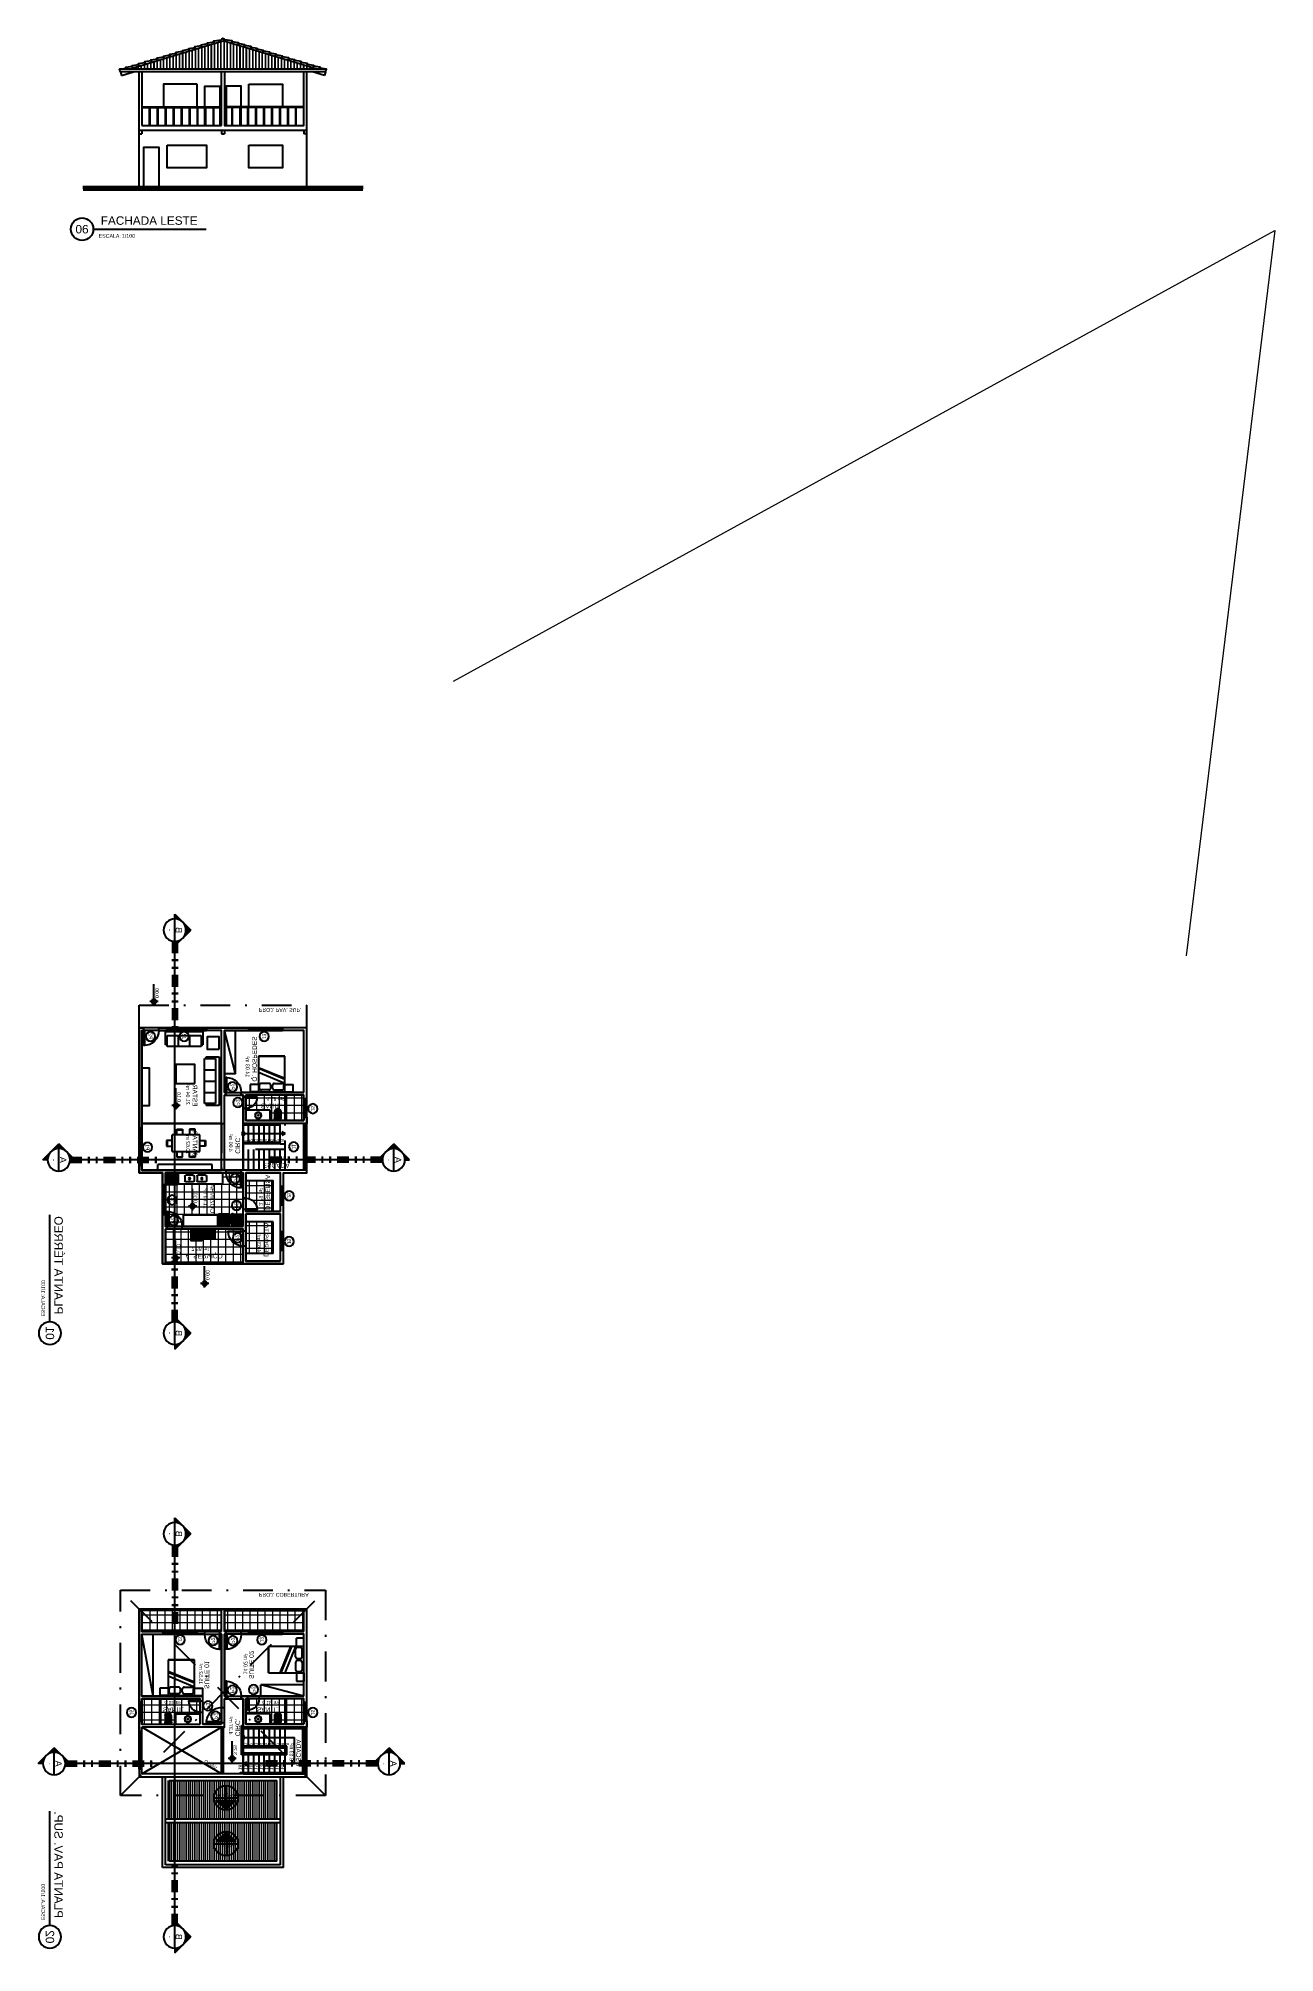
# Model space of a CAD drawing. Header units: metres. Extents: x 47642 to 47999, y 23306 to 23541.
# Drawn here: x 47932.8 to 47998.8, y 23380.1 to 23482.3 of the extents above; entities that cross this region are included whole.
import ezdxf
from ezdxf.enums import TextEntityAlignment as Align

# ---------------------------------------------------------------- set-up
doc = ezdxf.new("R2010")
doc.units = ezdxf.units.M
doc.header["$LTSCALE"] = 0.25
doc.header["$PDMODE"] = 96
doc.linetypes.add('DASHDOT2', pattern=[12.7, 6.35, -3.175, 0, -3.175])
doc.linetypes.add('DIVIDEX2', pattern=[63.5, 25.4, -12.7, 0, -12.7, 0, -12.7])
doc.layers.add('ARQ_0', color=7, linetype='Continuous', true_color=0xff7400, plot=False)
doc.layers.add('ARQ_0_AREAS', color=7, linetype='Continuous', true_color=0x5a1694, plot=False)
for name, color, linetype in [('ARQ_ALV CT', 4, 'Continuous'), ('ARQ_ALV VS', 2, 'Continuous'), ('ARQ_ESQ CT', 30, 'Continuous'), ('ARQ_GRADIL', 2, 'Continuous'), ('ARQ_METAL CT', 2, 'Continuous'), ('ARQ_MOB 01', 1, 'Continuous'), ('ARQ_MOB 02', 2, 'Continuous'), ('ARQ_PISO 01', 1, 'Continuous'), ('ARQ_PROJ SUP', 1, 'DASHDOT2'), ('ARQ_SAN 01', 1, 'Continuous'), ('ARQ_SAN 02', 2, 'Continuous'), ('ARQ_SIMB 01', 1, 'Continuous'), ('ARQ_TXT 01', 1, 'Continuous'), ('ARQ_VISTA 02', 2, 'Continuous'), ('ARQ_VISTA 03', 3, 'Continuous'), ('LOUÇA', 2, 'Continuous'), ('SIMB_01', 1, 'Continuous'), ('SIMB_02', 2, 'Continuous'), ('SIMB_PREENCHIMENTO', 253, 'Continuous'), ('SIMB_TXT', 1, 'Continuous')]:
    doc.layers.add(name, color=color, linetype=linetype)
for name, color, linetype, lineweight in [('ARQ_CINZA 02', 251, 'Continuous', 9), ('ARQ_CINZA 03', 252, 'Continuous', 9), ('ARQ_CINZA 04', 253, 'Continuous', 9), ('ARQ_CINZA 06', 255, 'Continuous', 9), ('SIMB_LCT', 252, 'DIVIDEX2', 100)]:
    doc.layers.add(name, color=color, linetype=linetype, lineweight=lineweight)
doc.layers.add('ARQ_COTA_AZUL', color=5, linetype='Continuous', lineweight=20, true_color=0x0000ff)
doc.styles.add('Annot_1.8mm', font='arial.ttf', dxfattribs={"height": 1.8})
doc.styles.add('Annot_2.0mm', font='arial.ttf', dxfattribs={"height": 2})
doc.styles.add('Annot_2.5mm', font='arial.ttf', dxfattribs={"height": 2.5})
doc.styles.add('cota', font='arial.ttf')
doc.styles.add('SIMB', font='arial.ttf')
doc.dimstyles.new('Info 01 - annot', dxfattribs={"dimtxt": 2, "dimasz": 3, "dimexe": 1, "dimexo": 1, "dimgap": 1, "dimtad": 1, "dimzin": 4, "dimtxsty": 'cota', "dimblk": 'DOTSMALL', "dimcen": 2, "dimdle": 1, "dimclrd": 256, "dimclre": 256, "dimclrt": 1, "dimazin": 2, "dimtfac": 0.09, "dimtix": 1, "dimtmove": 2, "dimatfit": 2, "dimfxl": 5, "dimfxlon": 1, "dimtolj": 1, "dimtzin": 4, "dimlwd": -1, "dimarcsym": 1})
pattern_1 = [(270, (4.15, 5.7), (0.4, -2e-16), []), (0, (4.15, 5.7), (0, 0.4), [])]
pattern_2 = [(180, (47883.27301, 23433.36282), (-1e-17, -0.1), [])]

# ---------------------------------------------------------------- blocks, each defined once
blk = doc.blocks.new('nivel_PB_A_D')
at = {"layer": 'SIMB_PREENCHIMENTO', "transparency": 33554587}
h = blk.add_hatch(color=256, dxfattribs=at)
h.dxf.hatch_style = 1
h.paths.add_polyline_path([(0, 1.2, 0.414214), (-1.2, 0), (0, 0)])
h.paths.add_polyline_path([(1.2, 0), (0, 0), (0, -1.2, 0.414214)])
at = {"layer": 'SIMB_01'}
for p, q in [((-2.2, 0), (9.2, 0)), ((0, 2.2), (0, -2.2))]:
    blk.add_line(p, q, dxfattribs=at)
blk.add_circle((0, 0), 1.25, dxfattribs=at)
at = {"layer": 'SIMB_TXT', "style": 'SIMB'}
blk.add_attdef('00,00', (1.8, 0.6), '', height=2, dxfattribs=at)
blk = doc.blocks.new('*U68')
at = {"layer": 'SIMB_PREENCHIMENTO', "transparency": 33554587}
h = blk.add_hatch(color=256, dxfattribs=at)
h.dxf.hatch_style = 1
h.paths.add_polyline_path([(-4.3, 4.2), (-8.5, 0), (-6, 0, -0.193399)])
h = blk.add_hatch(color=256, dxfattribs=at)
h.dxf.hatch_style = 1
h.paths.add_polyline_path([(0, 8.5), (-4.2, 4.3, -0.401827), (4.2, 4.3)])
h = blk.add_hatch(color=256, dxfattribs=at)
h.dxf.hatch_style = 1
h.paths.add_polyline_path([(4.3, 4.2, -0.193399), (6, 0), (8.5, 0)])
at = {"layer": 'SIMB_01'}
for p, q in [((-8.5, 0), (0, 8.5)), ((-6, 0), (-8.5, 0)), ((8.5, 0), (0, 8.5)), ((0, -6), (0, 6)), ((6, 0), (8.5, 0))]:
    blk.add_line(p, q, dxfattribs=at)
blk.add_circle((0, 0), 6, dxfattribs=at)
at = {"layer": 'SIMB_LCT'}
blk.add_line((6, 0), (69.1, 0), dxfattribs=at)
at = {"layer": 'SIMB_TXT', "style": 'SIMB'}
for tag, height, p in [('000', 3.5, (-2.3, 0)), ('999', 2, (2.5, 0))]:
    blk.add_attdef(tag, text='', height=height, rotation=90, dxfattribs=at).set_placement(p, align=Align.MIDDLE_CENTER)
blk = doc.blocks.new('*U69')
at = {"layer": 'SIMB_PREENCHIMENTO', "transparency": 33554587}
h = blk.add_hatch(color=256, dxfattribs=at)
h.dxf.hatch_style = 1
h.paths.add_polyline_path([(-4.3, 4.2), (-8.5, 0), (-6, 0, -0.193399)])
h = blk.add_hatch(color=256, dxfattribs=at)
h.dxf.hatch_style = 1
h.paths.add_polyline_path([(0, 8.5), (-4.2, 4.3, -0.401827), (4.2, 4.3)])
h = blk.add_hatch(color=256, dxfattribs=at)
h.dxf.hatch_style = 1
h.paths.add_polyline_path([(4.3, 4.2, -0.193399), (6, 0), (8.5, 0)])
at = {"layer": 'SIMB_01'}
for p, q in [((-8.5, 0), (0, 8.5)), ((-6, 0), (-8.5, 0)), ((8.5, 0), (0, 8.5)), ((0, -6), (0, 6)), ((6, 0), (8.5, 0))]:
    blk.add_line(p, q, dxfattribs=at)
blk.add_circle((0, 0), 6, dxfattribs=at)
at = {"layer": 'SIMB_LCT'}
blk.add_line((-6, 0), (-54.5, 0), dxfattribs=at)
at = {"layer": 'SIMB_TXT', "style": 'SIMB'}
for tag, height, p in [('000', 3.5, (-2.3, 0)), ('999', 2, (2.5, 0))]:
    blk.add_attdef(tag, text='', height=height, rotation=90, dxfattribs=at).set_placement(p, align=Align.MIDDLE_CENTER)
blk = doc.blocks.new('*U29')
at = {"layer": 'SIMB_PREENCHIMENTO', "transparency": 33554587}
h = blk.add_hatch(color=256, dxfattribs=at)
h.dxf.hatch_style = 1
h.paths.add_polyline_path([(-4.3, 4.2), (-8.5, 0), (-6, 0, -0.193399)])
h = blk.add_hatch(color=256, dxfattribs=at)
h.dxf.hatch_style = 1
h.paths.add_polyline_path([(0, 8.5), (-4.2, 4.3, -0.401827), (4.2, 4.3)])
h = blk.add_hatch(color=256, dxfattribs=at)
h.dxf.hatch_style = 1
h.paths.add_polyline_path([(4.3, 4.2, -0.193399), (6, 0), (8.5, 0)])
at = {"layer": 'SIMB_01'}
for p, q in [((-8.5, 0), (0, 8.5)), ((-6, 0), (-8.5, 0)), ((-6, 0), (6, 0)), ((8.5, 0), (0, 8.5)), ((6, 0), (8.5, 0))]:
    blk.add_line(p, q, dxfattribs=at)
blk.add_circle((0, 0), 6, dxfattribs=at)
at = {"layer": 'SIMB_LCT'}
blk.add_line((6, 0), (38.5, 0), dxfattribs=at)
at = {"layer": 'SIMB_TXT', "style": 'SIMB'}
for tag, height, p in [('000', 3.5, (0, 2.2)), ('999', 2, (0, -2.5))]:
    blk.add_attdef(tag, text='', height=height, dxfattribs=at).set_placement(p, align=Align.MIDDLE_CENTER)
blk = doc.blocks.new('*U30')
at = {"layer": 'SIMB_PREENCHIMENTO', "transparency": 33554587}
h = blk.add_hatch(color=256, dxfattribs=at)
h.dxf.hatch_style = 1
h.paths.add_polyline_path([(-4.3, 4.2), (-8.5, 0), (-6, 0, -0.193399)])
h = blk.add_hatch(color=256, dxfattribs=at)
h.dxf.hatch_style = 1
h.paths.add_polyline_path([(0, 8.5), (-4.2, 4.3, -0.401827), (4.2, 4.3)])
h = blk.add_hatch(color=256, dxfattribs=at)
h.dxf.hatch_style = 1
h.paths.add_polyline_path([(4.3, 4.2, -0.193399), (6, 0), (8.5, 0)])
at = {"layer": 'SIMB_01'}
for p, q in [((-8.5, 0), (0, 8.5)), ((-6, 0), (-8.5, 0)), ((-6, 0), (6, 0)), ((8.5, 0), (0, 8.5)), ((6, 0), (8.5, 0))]:
    blk.add_line(p, q, dxfattribs=at)
blk.add_circle((0, 0), 6, dxfattribs=at)
at = {"layer": 'SIMB_LCT'}
blk.add_line((-6, 0), (-54.3, 0), dxfattribs=at)
at = {"layer": 'SIMB_TXT', "style": 'SIMB'}
for tag, height, p in [('000', 3.5, (0, 2.2)), ('999', 2, (0, -2.5))]:
    blk.add_attdef(tag, text='', height=height, dxfattribs=at).set_placement(p, align=Align.MIDDLE_CENTER)
blk = doc.blocks.new('VASO_BELL')
at = {"true_color": 0xffffff}
h = blk.add_hatch(color=7, dxfattribs=at)
h.dxf.hatch_style = 1
edge = h.paths.add_edge_path()
edge.add_line((0, 0), (0.37, 0))
edge.add_line((0.37, 0), (0.37, -0.13))
edge.add_line((0.37, -0.13), (0.37, -0.51))
edge.add_arc((0.19, -0.51), 0.185, 180, 360, ccw=False)
edge.add_line((0, -0.51), (0, -0.13))
edge.add_line((0, -0.13), (0, 0))
h = blk.add_hatch(color=7, dxfattribs=at)
h.dxf.hatch_style = 1
h.paths.add_polyline_path([(-0.01, -0.09), (-0.02, -0.09), (-0.02, -0.12), (-0.01, -0.12)])
h = blk.add_hatch(color=7, dxfattribs=at)
h.dxf.hatch_style = 1
h.paths.add_polyline_path([(0, -0.09), (-0.01, -0.09), (-0.01, -0.12), (0, -0.12)])
at = {"layer": 'ARQ_SAN 01'}
for p, q in [((0.06, -0.36), (0.06, -0.51)), ((0.06, -0.36), (0.06, -0.51)), ((0.08, -0.34), (0.29, -0.34)), ((0.08, -0.34), (0.29, -0.34)), ((0.14, -0.35), (0.14, -0.41)), ((0.23, -0.35), (0.23, -0.41)), ((0.31, -0.36), (0.31, -0.51)), ((0.31, -0.36), (0.31, -0.51))]:
    blk.add_line(p, q, dxfattribs=at)
for centre in [(0.11, -0.25), (0.26, -0.25)]:
    blk.add_circle(centre, 0.0075, dxfattribs=at)
for centre, radius, start, end in [((0.08, -0.36), 0.025, 90, 180), ((0.08, -0.36), 0.019, 90, 180), ((0.19, -0.51), 0.129, 179.7773, 0.2227), ((0.19, -0.5), 0.123, 182.6006, 357.3994), ((0.19, -0.59), 0.244, 91.4264, 101.8331), ((0.17, -0.41), 0.027, 180, 229.1678), ((0.19, -0.39), 0.053, 229.1678, 310.8322), ((0.18, -0.59), 0.244, 78.1669, 88.5736), ((0.2, -0.41), 0.027, 310.8322, 0), ((0.29, -0.36), 0.025, 0, 90), ((0.29, -0.36), 0.019, 0, 90)]:
    blk.add_arc(centre, radius, start, end, dxfattribs=at)
at = {"layer": 'ARQ_SAN 02'}
for p, q in [((0, 0), (0, -0.13)), ((0, 0), (0.37, 0)), ((0.37, 0), (0.37, -0.13)), ((-0.02, -0.09), (-0.01, -0.09)), ((-0.02, -0.12), (-0.02, -0.09)), ((-0.02, -0.12), (-0.01, -0.12)), ((-0.01, -0.12), (-0.01, -0.09)), ((0, -0.09), (-0.01, -0.09)), ((0, -0.12), (-0.01, -0.12)), ((0, -0.51), (0, -0.13)), ((0.03, -0.33), (0.03, -0.51)), ((0.05, -0.31), (0.32, -0.31)), ((0.3, -0.19), (0.07, -0.19)), ((0.34, -0.33), (0.34, -0.51)), ((0.37, -0.51), (0.37, -0.13))]:
    blk.add_line(p, q, dxfattribs=at)
for centre, radius, start, end in [((0.07, -0.13), 0.069, 180, 270), ((0.19, -0.51), 0.185, 180, 0), ((0.05, -0.33), 0.025, 90, 180), ((0.19, -0.51), 0.159, 180, 0), ((0.3, -0.13), 0.069, 270, 0), ((0.32, -0.33), 0.025, 0, 90)]:
    blk.add_arc(centre, radius, start, end, dxfattribs=at)
blk = doc.blocks.new('_DotSmall')
at = {"color": 0, "linetype": 'ByBlock', "const_width": 0.5}
blk.add_lwpolyline([(-0.0625, 0, 1), (0.0625, 0, 1)], format="xyb", close=True, dxfattribs=at)
blk = doc.blocks.new('*D171')
at = {"layer": 'ARQ_COTA_AZUL', "lineweight": -2, "transparency": 16777216}
for p, q in [((-5.13, 7.7), (-5.73, 7.7)), ((-5.13, 7.55), (-5.73, 7.55))]:
    blk.add_line(p, q, dxfattribs=at)
at = {"layer": 'ARQ_COTA_AZUL', "transparency": 16777216}
blk.add_line((-5.63, 7.8), (-5.63, 7.45), dxfattribs=at)
at = {"layer": 'Defpoints', "color": 0, "transparency": 16777216}
for p in [(-5.63, 7.55), (-4.85, 7.7), (-4.7, 7.55)]:
    blk.add_point(p, dxfattribs=at)
at = {"layer": 'ARQ_COTA_AZUL', "transparency": 16777216, "xscale": 0.3, "yscale": 0.3, "zscale": 0.3}
for p, rotation in [((-5.63, 7.7), 270), ((-5.63, 7.55), 90)]:
    blk.add_blockref('_DotSmall', p, dxfattribs=dict(at, rotation=rotation))
at = {"layer": 'ARQ_COTA_AZUL', "color": 1, "transparency": 16777216, "insert": (-5.85, 7.63), "char_height": 0.2, "attachment_point": 5, "rotation": 90, "style": 'cota'}
blk.add_mtext('\\A1;,15', dxfattribs=at)
blk = doc.blocks.new('*D172')
at = {"layer": 'ARQ_COTA_AZUL', "lineweight": -2, "transparency": 16777216}
for p, q in [((-5.13, 7.7), (-5.73, 7.7)), ((-5.13, 7.55), (-5.73, 7.55))]:
    blk.add_line(p, q, dxfattribs=at)
at = {"layer": 'ARQ_COTA_AZUL', "transparency": 16777216}
blk.add_line((-5.63, 7.8), (-5.63, 7.45), dxfattribs=at)
at = {"layer": 'Defpoints', "color": 0, "transparency": 16777216}
for p in [(-5.63, 7.55), (-4.85, 7.7), (-4.7, 7.55)]:
    blk.add_point(p, dxfattribs=at)
at = {"layer": 'ARQ_COTA_AZUL', "transparency": 16777216, "xscale": 0.3, "yscale": 0.3, "zscale": 0.3}
for p, rotation in [((-5.63, 7.7), 270), ((-5.63, 7.55), 90)]:
    blk.add_blockref('_DotSmall', p, dxfattribs=dict(at, rotation=rotation))
at = {"layer": 'ARQ_COTA_AZUL', "color": 1, "transparency": 16777216, "insert": (-5.85, 7.63), "char_height": 0.2, "attachment_point": 5, "rotation": 90, "style": 'cota'}
blk.add_mtext('\\A1;,15', dxfattribs=at)
blk = doc.blocks.new('*D173')
at = {"layer": 'ARQ_COTA_AZUL', "lineweight": -2, "transparency": 16777216}
for p, q in [((-5.13, 1.4), (-5.73, 1.4)), ((-5.13, 1.25), (-5.73, 1.25))]:
    blk.add_line(p, q, dxfattribs=at)
at = {"layer": 'ARQ_COTA_AZUL', "transparency": 16777216}
blk.add_line((-5.63, 1.5), (-5.63, 1.15), dxfattribs=at)
at = {"layer": 'Defpoints', "color": 0, "transparency": 16777216}
for p in [(-5.63, 1.25), (-4.85, 1.25), (-4.7, 1.4)]:
    blk.add_point(p, dxfattribs=at)
at = {"layer": 'ARQ_COTA_AZUL', "transparency": 16777216, "xscale": 0.3, "yscale": 0.3, "zscale": 0.3}
for p, rotation in [((-5.63, 1.4), 270), ((-5.63, 1.25), 90)]:
    blk.add_blockref('_DotSmall', p, dxfattribs=dict(at, rotation=rotation))
at = {"layer": 'ARQ_COTA_AZUL', "color": 1, "transparency": 16777216, "insert": (-5.85, 1.33), "char_height": 0.2, "attachment_point": 5, "rotation": 90, "style": 'cota'}
blk.add_mtext('\\A1;,15', dxfattribs=at)
blk = doc.blocks.new('*D175')
at = {"layer": 'ARQ_COTA_AZUL', "lineweight": -2, "transparency": 16777216}
for p, q in [((-5.72, 7.7), (-6.32, 7.7)), ((-5.72, 1.25), (-6.32, 1.25))]:
    blk.add_line(p, q, dxfattribs=at)
at = {"layer": 'ARQ_COTA_AZUL', "transparency": 16777216}
blk.add_line((-6.22, 7.8), (-6.22, 1.15), dxfattribs=at)
at = {"layer": 'Defpoints', "color": 0, "transparency": 16777216}
for p in [(-4.85, 7.7), (-6.22, 1.25), (-4.85, 1.25)]:
    blk.add_point(p, dxfattribs=at)
at = {"layer": 'ARQ_COTA_AZUL', "transparency": 16777216, "xscale": 0.3, "yscale": 0.3, "zscale": 0.3}
for p, rotation in [((-6.22, 7.7), 90), ((-6.22, 1.25), 270)]:
    blk.add_blockref('_DotSmall', p, dxfattribs=dict(at, rotation=rotation))
at = {"layer": 'ARQ_COTA_AZUL', "color": 1, "transparency": 16777216, "insert": (-6.44, 4.48), "char_height": 0.2, "attachment_point": 5, "rotation": 90, "style": 'cota'}
blk.add_mtext('\\A1;6,45', dxfattribs=at)
blk = doc.blocks.new('*D174')
at = {"layer": 'ARQ_COTA_AZUL', "transparency": 16777216}
blk.add_line((-4.95, -1.8), (-4.6, -1.8), dxfattribs=at)
at = {"layer": 'ARQ_COTA_AZUL', "lineweight": -2, "transparency": 16777216}
for p, q in [((-4.85, -1.3), (-4.85, -1.9)), ((-4.7, -1.3), (-4.7, -1.9))]:
    blk.add_line(p, q, dxfattribs=at)
at = {"layer": 'Defpoints', "color": 0, "transparency": 16777216}
for p in [(-4.85, 1.25), (-4.7, 1.4), (-4.7, -1.8)]:
    blk.add_point(p, dxfattribs=at)
at = {"layer": 'ARQ_COTA_AZUL', "transparency": 16777216, "xscale": 0.3, "yscale": 0.3, "zscale": 0.3}
blk.add_blockref('_DotSmall', (-4.85, -1.8), dxfattribs=at)
at = {"layer": 'ARQ_COTA_AZUL', "transparency": 16777216, "xscale": 0.3, "yscale": 0.3, "zscale": 0.3, "rotation": 180}
blk.add_blockref('_DotSmall', (-4.7, -1.8), dxfattribs=at)
at = {"layer": 'ARQ_COTA_AZUL', "color": 1, "transparency": 16777216, "insert": (-4.77, -1.58), "char_height": 0.2, "attachment_point": 5, "style": 'cota'}
blk.add_mtext('\\A1;,15', dxfattribs=at)
blk = doc.blocks.new('*D176')
at = {"layer": 'ARQ_COTA_AZUL', "transparency": 16777216}
blk.add_line((-4.8, -1.8), (-2.35, -1.8), dxfattribs=at)
at = {"layer": 'ARQ_COTA_AZUL', "lineweight": -2, "transparency": 16777216}
for p, q in [((-4.7, -1.3), (-4.7, -1.9)), ((-2.45, -1.3), (-2.45, -1.9))]:
    blk.add_line(p, q, dxfattribs=at)
at = {"layer": 'Defpoints', "color": 0, "transparency": 16777216}
for p in [(-4.7, 1.4), (-2.45, 1.4), (-2.45, -1.8)]:
    blk.add_point(p, dxfattribs=at)
at = {"layer": 'ARQ_COTA_AZUL', "transparency": 16777216, "xscale": 0.3, "yscale": 0.3, "zscale": 0.3, "rotation": 180}
blk.add_blockref('_DotSmall', (-4.7, -1.8), dxfattribs=at)
at = {"layer": 'ARQ_COTA_AZUL', "transparency": 16777216, "xscale": 0.3, "yscale": 0.3, "zscale": 0.3}
blk.add_blockref('_DotSmall', (-2.45, -1.8), dxfattribs=at)
at = {"layer": 'ARQ_COTA_AZUL', "color": 1, "transparency": 16777216, "insert": (-3.57, -1.58), "char_height": 0.2, "attachment_point": 5, "style": 'cota'}
blk.add_mtext('\\A1;2,25', dxfattribs=at)
blk = doc.blocks.new('*D177')
at = {"layer": 'ARQ_COTA_AZUL', "transparency": 16777216}
blk.add_line((-2.55, -1.8), (-2.15, -1.8), dxfattribs=at)
at = {"layer": 'ARQ_COTA_AZUL', "lineweight": -2, "transparency": 16777216}
for p, q in [((-2.45, -1.3), (-2.45, -1.9)), ((-2.25, -1.3), (-2.25, -1.9))]:
    blk.add_line(p, q, dxfattribs=at)
at = {"layer": 'Defpoints', "color": 0, "transparency": 16777216}
for p in [(-2.45, 1.4), (-2.25, 1.4), (-2.25, -1.8)]:
    blk.add_point(p, dxfattribs=at)
at = {"layer": 'ARQ_COTA_AZUL', "transparency": 16777216, "xscale": 0.3, "yscale": 0.3, "zscale": 0.3}
blk.add_blockref('_DotSmall', (-2.45, -1.8), dxfattribs=at)
at = {"layer": 'ARQ_COTA_AZUL', "transparency": 16777216, "xscale": 0.3, "yscale": 0.3, "zscale": 0.3, "rotation": 180}
blk.add_blockref('_DotSmall', (-2.25, -1.8), dxfattribs=at)
at = {"layer": 'ARQ_COTA_AZUL', "color": 1, "transparency": 16777216, "insert": (-2.35, -1.58), "char_height": 0.2, "attachment_point": 5, "style": 'cota'}
blk.add_mtext('\\A1;,20', dxfattribs=at)
blk = doc.blocks.new('*D178')
at = {"layer": 'ARQ_COTA_AZUL', "transparency": 16777216}
blk.add_line((-2.35, -1.8), (0.1, -1.8), dxfattribs=at)
at = {"layer": 'ARQ_COTA_AZUL', "lineweight": -2, "transparency": 16777216}
for p, q in [((-2.25, -1.3), (-2.25, -1.9)), ((0, -1.3), (0, -1.9))]:
    blk.add_line(p, q, dxfattribs=at)
at = {"layer": 'Defpoints', "color": 0, "transparency": 16777216}
for p in [(-2.25, 1.4), (0, 1.25), (0, -1.8)]:
    blk.add_point(p, dxfattribs=at)
at = {"layer": 'ARQ_COTA_AZUL', "transparency": 16777216, "xscale": 0.3, "yscale": 0.3, "zscale": 0.3, "rotation": 180}
blk.add_blockref('_DotSmall', (-2.25, -1.8), dxfattribs=at)
at = {"layer": 'ARQ_COTA_AZUL', "transparency": 16777216, "xscale": 0.3, "yscale": 0.3, "zscale": 0.3}
blk.add_blockref('_DotSmall', (0, -1.8), dxfattribs=at)
at = {"layer": 'ARQ_COTA_AZUL', "color": 1, "transparency": 16777216, "insert": (-1.12, -1.58), "char_height": 0.2, "attachment_point": 5, "style": 'cota'}
blk.add_mtext('\\A1;2,25', dxfattribs=at)
blk = doc.blocks.new('*D170')
at = {"layer": 'ARQ_COTA_AZUL', "lineweight": -2, "transparency": 16777216}
for p, q in [((-4.85, -1.93), (-4.85, -2.53)), ((0, -1.93), (0, -2.53))]:
    blk.add_line(p, q, dxfattribs=at)
at = {"layer": 'ARQ_COTA_AZUL', "transparency": 16777216}
blk.add_line((-4.95, -2.43), (0.1, -2.43), dxfattribs=at)
at = {"layer": 'Defpoints', "color": 0, "transparency": 16777216}
for p in [(-4.85, 1.25), (0, 1.25), (0, -2.43)]:
    blk.add_point(p, dxfattribs=at)
at = {"layer": 'ARQ_COTA_AZUL', "transparency": 16777216, "xscale": 0.3, "yscale": 0.3, "zscale": 0.3, "rotation": 180}
blk.add_blockref('_DotSmall', (-4.85, -2.43), dxfattribs=at)
at = {"layer": 'ARQ_COTA_AZUL', "transparency": 16777216, "xscale": 0.3, "yscale": 0.3, "zscale": 0.3}
blk.add_blockref('_DotSmall', (0, -2.43), dxfattribs=at)
at = {"layer": 'ARQ_COTA_AZUL', "color": 1, "transparency": 16777216, "insert": (-2.42, -2.21), "char_height": 0.2, "attachment_point": 5, "style": 'cota'}
blk.add_mtext('\\A1;4,85', dxfattribs=at)
blk = doc.blocks.new('*D149')
at = {"layer": 'ARQ_COTA_AZUL', "transparency": 16777216}
blk.add_line((-0.1, 10.69), (0.25, 10.69), dxfattribs=at)
at = {"layer": 'ARQ_COTA_AZUL', "lineweight": -2, "transparency": 16777216}
for p, q in [((0, 10.19), (0, 10.79)), ((0.15, 10.19), (0.15, 10.79))]:
    blk.add_line(p, q, dxfattribs=at)
at = {"layer": 'Defpoints', "color": 0, "transparency": 16777216}
for p in [(0.15, 10.69), (0, 8.95), (0.15, 8.95)]:
    blk.add_point(p, dxfattribs=at)
at = {"layer": 'ARQ_COTA_AZUL', "transparency": 16777216, "xscale": 0.3, "yscale": 0.3, "zscale": 0.3}
blk.add_blockref('_DotSmall', (0, 10.69), dxfattribs=at)
at = {"layer": 'ARQ_COTA_AZUL', "transparency": 16777216, "xscale": 0.3, "yscale": 0.3, "zscale": 0.3, "rotation": 180}
blk.add_blockref('_DotSmall', (0.15, 10.69), dxfattribs=at)
at = {"layer": 'ARQ_COTA_AZUL', "color": 1, "transparency": 16777216, "insert": (0.08, 10.91), "char_height": 0.2, "attachment_point": 5, "style": 'cota'}
blk.add_mtext('\\A1;,15', dxfattribs=at)
blk = doc.blocks.new('*D150')
at = {"layer": 'ARQ_COTA_AZUL', "transparency": 16777216}
blk.add_line((0.05, 10.69), (2.75, 10.69), dxfattribs=at)
at = {"layer": 'ARQ_COTA_AZUL', "lineweight": -2, "transparency": 16777216}
for p, q in [((0.15, 10.19), (0.15, 10.79)), ((2.65, 10.19), (2.65, 10.79))]:
    blk.add_line(p, q, dxfattribs=at)
at = {"layer": 'Defpoints', "color": 0, "transparency": 16777216}
for p in [(2.65, 10.69), (0.15, 8.95), (2.65, 8.95)]:
    blk.add_point(p, dxfattribs=at)
at = {"layer": 'ARQ_COTA_AZUL', "transparency": 16777216, "xscale": 0.3, "yscale": 0.3, "zscale": 0.3, "rotation": 180}
blk.add_blockref('_DotSmall', (0.15, 10.69), dxfattribs=at)
at = {"layer": 'ARQ_COTA_AZUL', "transparency": 16777216, "xscale": 0.3, "yscale": 0.3, "zscale": 0.3}
blk.add_blockref('_DotSmall', (2.65, 10.69), dxfattribs=at)
at = {"layer": 'ARQ_COTA_AZUL', "color": 1, "transparency": 16777216, "insert": (1.4, 10.91), "char_height": 0.2, "attachment_point": 5, "style": 'cota'}
blk.add_mtext('\\A1;2,50', dxfattribs=at)
blk = doc.blocks.new('*D151')
at = {"layer": 'ARQ_COTA_AZUL', "transparency": 16777216}
blk.add_line((2.55, 10.69), (2.9, 10.69), dxfattribs=at)
at = {"layer": 'ARQ_COTA_AZUL', "lineweight": -2, "transparency": 16777216}
for p, q in [((2.65, 10.19), (2.65, 10.79)), ((2.8, 10.19), (2.8, 10.79))]:
    blk.add_line(p, q, dxfattribs=at)
at = {"layer": 'Defpoints', "color": 0, "transparency": 16777216}
for p in [(2.8, 10.69), (2.65, 8.95), (2.8, 8.8)]:
    blk.add_point(p, dxfattribs=at)
at = {"layer": 'ARQ_COTA_AZUL', "transparency": 16777216, "xscale": 0.3, "yscale": 0.3, "zscale": 0.3}
blk.add_blockref('_DotSmall', (2.65, 10.69), dxfattribs=at)
at = {"layer": 'ARQ_COTA_AZUL', "transparency": 16777216, "xscale": 0.3, "yscale": 0.3, "zscale": 0.3, "rotation": 180}
blk.add_blockref('_DotSmall', (2.8, 10.69), dxfattribs=at)
at = {"layer": 'ARQ_COTA_AZUL', "color": 1, "transparency": 16777216, "insert": (2.73, 10.91), "char_height": 0.2, "attachment_point": 5, "style": 'cota'}
blk.add_mtext('\\A1;,15', dxfattribs=at)
blk = doc.blocks.new('*D162')
at = {"layer": 'ARQ_COTA_AZUL', "transparency": 16777216}
blk.add_line((0.1, 10.69), (-4.8, 10.69), dxfattribs=at)
at = {"layer": 'ARQ_COTA_AZUL', "lineweight": -2, "transparency": 16777216}
for p, q in [((-4.7, 10.19), (-4.7, 10.79)), ((0, 10.19), (0, 10.79))]:
    blk.add_line(p, q, dxfattribs=at)
at = {"layer": 'Defpoints', "color": 0, "transparency": 16777216}
for p in [(-4.7, 10.69), (0, 8.95), (-4.7, 7.55)]:
    blk.add_point(p, dxfattribs=at)
at = {"layer": 'ARQ_COTA_AZUL', "transparency": 16777216, "xscale": 0.3, "yscale": 0.3, "zscale": 0.3, "rotation": 180}
blk.add_blockref('_DotSmall', (-4.7, 10.69), dxfattribs=at)
at = {"layer": 'ARQ_COTA_AZUL', "transparency": 16777216, "xscale": 0.3, "yscale": 0.3, "zscale": 0.3}
blk.add_blockref('_DotSmall', (0, 10.69), dxfattribs=at)
at = {"layer": 'ARQ_COTA_AZUL', "color": 1, "transparency": 16777216, "insert": (-2.35, 10.91), "char_height": 0.2, "attachment_point": 5, "style": 'cota'}
blk.add_mtext('\\A1;4,70', dxfattribs=at)
blk = doc.blocks.new('*D193')
at = {"layer": 'ARQ_COTA_AZUL', "lineweight": -2, "transparency": 16777216}
for p, q in [((-5.13, 7.55), (-5.73, 7.55)), ((-5.13, 1.4), (-5.73, 1.4))]:
    blk.add_line(p, q, dxfattribs=at)
at = {"layer": 'ARQ_COTA_AZUL', "transparency": 16777216}
blk.add_line((-5.63, 1.3), (-5.63, 7.65), dxfattribs=at)
at = {"layer": 'Defpoints', "color": 0, "transparency": 16777216}
for p in [(-5.63, 7.55), (-4.7, 7.55), (-4.7, 1.4)]:
    blk.add_point(p, dxfattribs=at)
at = {"layer": 'ARQ_COTA_AZUL', "transparency": 16777216, "xscale": 0.3, "yscale": 0.3, "zscale": 0.3}
for p, rotation in [((-5.63, 7.55), 90), ((-5.63, 1.4), 270)]:
    blk.add_blockref('_DotSmall', p, dxfattribs=dict(at, rotation=rotation))
at = {"layer": 'ARQ_COTA_AZUL', "color": 1, "transparency": 16777216, "insert": (-5.85, 4.48), "char_height": 0.2, "attachment_point": 5, "rotation": 90, "style": 'cota'}
blk.add_mtext('\\A1;6,15', dxfattribs=at)
blk = doc.blocks.new('*D194')
at = {"layer": 'ARQ_COTA_AZUL', "transparency": 16777216}
blk.add_line((4.2, 10.69), (7.7, 10.69), dxfattribs=at)
at = {"layer": 'ARQ_COTA_AZUL', "lineweight": -2, "transparency": 16777216}
for p, q in [((4.3, 10.19), (4.3, 10.79)), ((7.6, 10.19), (7.6, 10.79))]:
    blk.add_line(p, q, dxfattribs=at)
at = {"layer": 'Defpoints', "color": 0, "transparency": 16777216}
for p in [(7.6, 10.69), (4.3, 8.8), (7.6, 8.8)]:
    blk.add_point(p, dxfattribs=at)
at = {"layer": 'ARQ_COTA_AZUL', "transparency": 16777216, "xscale": 0.3, "yscale": 0.3, "zscale": 0.3, "rotation": 180}
blk.add_blockref('_DotSmall', (4.3, 10.69), dxfattribs=at)
at = {"layer": 'ARQ_COTA_AZUL', "transparency": 16777216, "xscale": 0.3, "yscale": 0.3, "zscale": 0.3}
blk.add_blockref('_DotSmall', (7.6, 10.69), dxfattribs=at)
at = {"layer": 'ARQ_COTA_AZUL', "color": 1, "transparency": 16777216, "insert": (5.95, 10.91), "char_height": 0.2, "attachment_point": 5, "style": 'cota'}
blk.add_mtext('\\A1;3,30', dxfattribs=at)
blk = doc.blocks.new('*D195')
at = {"layer": 'ARQ_COTA_AZUL', "transparency": 16777216}
blk.add_line((4.05, 10.69), (4.4, 10.69), dxfattribs=at)
at = {"layer": 'ARQ_COTA_AZUL', "lineweight": -2, "transparency": 16777216}
for p, q in [((4.15, 10.19), (4.15, 10.79)), ((4.3, 10.19), (4.3, 10.79))]:
    blk.add_line(p, q, dxfattribs=at)
at = {"layer": 'Defpoints', "color": 0, "transparency": 16777216}
for p in [(4.3, 10.69), (4.15, 8.8), (4.3, 8.8)]:
    blk.add_point(p, dxfattribs=at)
at = {"layer": 'ARQ_COTA_AZUL', "transparency": 16777216, "xscale": 0.3, "yscale": 0.3, "zscale": 0.3}
blk.add_blockref('_DotSmall', (4.15, 10.69), dxfattribs=at)
at = {"layer": 'ARQ_COTA_AZUL', "transparency": 16777216, "xscale": 0.3, "yscale": 0.3, "zscale": 0.3, "rotation": 180}
blk.add_blockref('_DotSmall', (4.3, 10.69), dxfattribs=at)
at = {"layer": 'ARQ_COTA_AZUL', "color": 1, "transparency": 16777216, "insert": (4.23, 10.91), "char_height": 0.2, "attachment_point": 5, "style": 'cota'}
blk.add_mtext('\\A1;,15', dxfattribs=at)
blk = doc.blocks.new('*D196')
at = {"layer": 'ARQ_COTA_AZUL', "transparency": 16777216}
blk.add_line((2.7, 10.69), (4.25, 10.69), dxfattribs=at)
at = {"layer": 'ARQ_COTA_AZUL', "lineweight": -2, "transparency": 16777216}
for p, q in [((2.8, 10.19), (2.8, 10.79)), ((4.15, 10.19), (4.15, 10.79))]:
    blk.add_line(p, q, dxfattribs=at)
at = {"layer": 'Defpoints', "color": 0, "transparency": 16777216}
for p in [(4.15, 10.69), (2.8, 8.8), (4.15, 8.8)]:
    blk.add_point(p, dxfattribs=at)
at = {"layer": 'ARQ_COTA_AZUL', "transparency": 16777216, "xscale": 0.3, "yscale": 0.3, "zscale": 0.3, "rotation": 180}
blk.add_blockref('_DotSmall', (2.8, 10.69), dxfattribs=at)
at = {"layer": 'ARQ_COTA_AZUL', "transparency": 16777216, "xscale": 0.3, "yscale": 0.3, "zscale": 0.3}
blk.add_blockref('_DotSmall', (4.15, 10.69), dxfattribs=at)
at = {"layer": 'ARQ_COTA_AZUL', "color": 1, "transparency": 16777216, "insert": (3.48, 10.91), "char_height": 0.2, "attachment_point": 5, "style": 'cota'}
blk.add_mtext('\\A1;1,35', dxfattribs=at)
blk = doc.blocks.new('*D189')
at = {"layer": 'ARQ_COTA_AZUL', "transparency": 16777216}
blk.add_line((7.5, 10.69), (7.85, 10.69), dxfattribs=at)
at = {"layer": 'ARQ_COTA_AZUL', "lineweight": -2, "transparency": 16777216}
for p, q in [((7.6, 10.19), (7.6, 10.79)), ((7.75, 10.19), (7.75, 10.79))]:
    blk.add_line(p, q, dxfattribs=at)
at = {"layer": 'Defpoints', "color": 0, "transparency": 16777216}
for p in [(7.75, 10.69), (7.6, 8.8), (7.75, 8.95)]:
    blk.add_point(p, dxfattribs=at)
at = {"layer": 'ARQ_COTA_AZUL', "transparency": 16777216, "xscale": 0.3, "yscale": 0.3, "zscale": 0.3}
blk.add_blockref('_DotSmall', (7.6, 10.69), dxfattribs=at)
at = {"layer": 'ARQ_COTA_AZUL', "transparency": 16777216, "xscale": 0.3, "yscale": 0.3, "zscale": 0.3, "rotation": 180}
blk.add_blockref('_DotSmall', (7.75, 10.69), dxfattribs=at)
at = {"layer": 'ARQ_COTA_AZUL', "color": 1, "transparency": 16777216, "insert": (7.68, 10.91), "char_height": 0.2, "attachment_point": 5, "style": 'cota'}
blk.add_mtext('\\A1;,15', dxfattribs=at)
blk = doc.blocks.new('*D190')
at = {"layer": 'ARQ_COTA_AZUL', "transparency": 16777216}
blk.add_line((7.65, 10.69), (9.05, 10.69), dxfattribs=at)
at = {"layer": 'ARQ_COTA_AZUL', "lineweight": -2, "transparency": 16777216}
for p, q in [((7.75, 10.19), (7.75, 10.79)), ((8.95, 10.19), (8.95, 10.79))]:
    blk.add_line(p, q, dxfattribs=at)
at = {"layer": 'Defpoints', "color": 0, "transparency": 16777216}
for p in [(8.95, 10.69), (7.75, 8.95), (8.95, 8.95)]:
    blk.add_point(p, dxfattribs=at)
at = {"layer": 'ARQ_COTA_AZUL', "transparency": 16777216, "xscale": 0.3, "yscale": 0.3, "zscale": 0.3, "rotation": 180}
blk.add_blockref('_DotSmall', (7.75, 10.69), dxfattribs=at)
at = {"layer": 'ARQ_COTA_AZUL', "transparency": 16777216, "xscale": 0.3, "yscale": 0.3, "zscale": 0.3}
blk.add_blockref('_DotSmall', (8.95, 10.69), dxfattribs=at)
at = {"layer": 'ARQ_COTA_AZUL', "color": 1, "transparency": 16777216, "insert": (8.35, 10.91), "char_height": 0.2, "attachment_point": 5, "style": 'cota'}
blk.add_mtext('\\A1;1,20', dxfattribs=at)
blk = doc.blocks.new('*D191')
at = {"layer": 'ARQ_COTA_AZUL', "transparency": 16777216}
blk.add_line((-4.6, 10.69), (-4.95, 10.69), dxfattribs=at)
at = {"layer": 'ARQ_COTA_AZUL', "lineweight": -2, "transparency": 16777216}
for p, q in [((-4.85, 10.19), (-4.85, 10.79)), ((-4.7, 10.19), (-4.7, 10.79))]:
    blk.add_line(p, q, dxfattribs=at)
at = {"layer": 'Defpoints', "color": 0, "transparency": 16777216}
for p in [(-4.85, 10.69), (-4.85, 7.7), (-4.7, 7.55)]:
    blk.add_point(p, dxfattribs=at)
at = {"layer": 'ARQ_COTA_AZUL', "transparency": 16777216, "xscale": 0.3, "yscale": 0.3, "zscale": 0.3}
blk.add_blockref('_DotSmall', (-4.85, 10.69), dxfattribs=at)
at = {"layer": 'ARQ_COTA_AZUL', "transparency": 16777216, "xscale": 0.3, "yscale": 0.3, "zscale": 0.3, "rotation": 180}
blk.add_blockref('_DotSmall', (-4.7, 10.69), dxfattribs=at)
at = {"layer": 'ARQ_COTA_AZUL', "color": 1, "transparency": 16777216, "insert": (-4.77, 10.91), "char_height": 0.2, "attachment_point": 5, "style": 'cota'}
blk.add_mtext('\\A1;,15', dxfattribs=at)
blk = doc.blocks.new('*D192')
at = {"layer": 'ARQ_COTA_AZUL', "transparency": 16777216}
blk.add_line((0.05, -1.8), (2.75, -1.8), dxfattribs=at)
at = {"layer": 'ARQ_COTA_AZUL', "lineweight": -2, "transparency": 16777216}
for p, q in [((0.15, -1.3), (0.15, -1.9)), ((2.65, -1.3), (2.65, -1.9))]:
    blk.add_line(p, q, dxfattribs=at)
at = {"layer": 'Defpoints', "color": 0, "transparency": 16777216}
for p in [(0.15, 0.15), (2.65, 0.15), (2.65, -1.8)]:
    blk.add_point(p, dxfattribs=at)
at = {"layer": 'ARQ_COTA_AZUL', "transparency": 16777216, "xscale": 0.3, "yscale": 0.3, "zscale": 0.3, "rotation": 180}
blk.add_blockref('_DotSmall', (0.15, -1.8), dxfattribs=at)
at = {"layer": 'ARQ_COTA_AZUL', "transparency": 16777216, "xscale": 0.3, "yscale": 0.3, "zscale": 0.3}
blk.add_blockref('_DotSmall', (2.65, -1.8), dxfattribs=at)
at = {"layer": 'ARQ_COTA_AZUL', "color": 1, "transparency": 16777216, "insert": (1.4, -1.58), "char_height": 0.2, "attachment_point": 5, "style": 'cota'}
blk.add_mtext('\\A1;2,50', dxfattribs=at)
blk = doc.blocks.new('*D184')
at = {"layer": 'ARQ_COTA_AZUL', "transparency": 16777216}
blk.add_line((4.05, -1.8), (4.4, -1.8), dxfattribs=at)
at = {"layer": 'ARQ_COTA_AZUL', "lineweight": -2, "transparency": 16777216}
for p, q in [((4.15, -1.3), (4.15, -1.9)), ((4.3, -1.3), (4.3, -1.9))]:
    blk.add_line(p, q, dxfattribs=at)
at = {"layer": 'Defpoints', "color": 0, "transparency": 16777216}
for p in [(4.15, 0.15), (4.3, 0.15), (4.3, -1.8)]:
    blk.add_point(p, dxfattribs=at)
at = {"layer": 'ARQ_COTA_AZUL', "transparency": 16777216, "xscale": 0.3, "yscale": 0.3, "zscale": 0.3}
blk.add_blockref('_DotSmall', (4.15, -1.8), dxfattribs=at)
at = {"layer": 'ARQ_COTA_AZUL', "transparency": 16777216, "xscale": 0.3, "yscale": 0.3, "zscale": 0.3, "rotation": 180}
blk.add_blockref('_DotSmall', (4.3, -1.8), dxfattribs=at)
at = {"layer": 'ARQ_COTA_AZUL', "color": 1, "transparency": 16777216, "insert": (4.23, -1.58), "char_height": 0.2, "attachment_point": 5, "style": 'cota'}
blk.add_mtext('\\A1;,15', dxfattribs=at)
blk = doc.blocks.new('*D185')
at = {"layer": 'ARQ_COTA_AZUL', "transparency": 16777216}
blk.add_line((2.55, -1.8), (2.9, -1.8), dxfattribs=at)
at = {"layer": 'ARQ_COTA_AZUL', "lineweight": -2, "transparency": 16777216}
for p, q in [((2.65, -1.3), (2.65, -1.9)), ((2.8, -1.3), (2.8, -1.9))]:
    blk.add_line(p, q, dxfattribs=at)
at = {"layer": 'Defpoints', "color": 0, "transparency": 16777216}
for p in [(2.65, 0.15), (2.8, 0.15), (2.8, -1.8)]:
    blk.add_point(p, dxfattribs=at)
at = {"layer": 'ARQ_COTA_AZUL', "transparency": 16777216, "xscale": 0.3, "yscale": 0.3, "zscale": 0.3}
blk.add_blockref('_DotSmall', (2.65, -1.8), dxfattribs=at)
at = {"layer": 'ARQ_COTA_AZUL', "transparency": 16777216, "xscale": 0.3, "yscale": 0.3, "zscale": 0.3, "rotation": 180}
blk.add_blockref('_DotSmall', (2.8, -1.8), dxfattribs=at)
at = {"layer": 'ARQ_COTA_AZUL', "color": 1, "transparency": 16777216, "insert": (2.73, -1.58), "char_height": 0.2, "attachment_point": 5, "style": 'cota'}
blk.add_mtext('\\A1;,15', dxfattribs=at)
blk = doc.blocks.new('*D179')
at = {"layer": 'ARQ_COTA_AZUL', "transparency": 16777216}
blk.add_line((2.7, -1.8), (4.25, -1.8), dxfattribs=at)
at = {"layer": 'ARQ_COTA_AZUL', "lineweight": -2, "transparency": 16777216}
for p, q in [((2.8, -1.3), (2.8, -1.9)), ((4.15, -1.3), (4.15, -1.9))]:
    blk.add_line(p, q, dxfattribs=at)
at = {"layer": 'Defpoints', "color": 0, "transparency": 16777216}
for p in [(2.8, 0.15), (4.15, 0.15), (4.15, -1.8)]:
    blk.add_point(p, dxfattribs=at)
at = {"layer": 'ARQ_COTA_AZUL', "transparency": 16777216, "xscale": 0.3, "yscale": 0.3, "zscale": 0.3, "rotation": 180}
blk.add_blockref('_DotSmall', (2.8, -1.8), dxfattribs=at)
at = {"layer": 'ARQ_COTA_AZUL', "transparency": 16777216, "xscale": 0.3, "yscale": 0.3, "zscale": 0.3}
blk.add_blockref('_DotSmall', (4.15, -1.8), dxfattribs=at)
at = {"layer": 'ARQ_COTA_AZUL', "color": 1, "transparency": 16777216, "insert": (3.48, -1.58), "char_height": 0.2, "attachment_point": 5, "style": 'cota'}
blk.add_mtext('\\A1;1,35', dxfattribs=at)
blk = doc.blocks.new('*D180')
at = {"layer": 'ARQ_COTA_AZUL', "transparency": 16777216}
blk.add_line((4.2, -1.8), (7.7, -1.8), dxfattribs=at)
at = {"layer": 'ARQ_COTA_AZUL', "lineweight": -2, "transparency": 16777216}
for p, q in [((4.3, -1.3), (4.3, -1.9)), ((7.6, -1.3), (7.6, -1.9))]:
    blk.add_line(p, q, dxfattribs=at)
at = {"layer": 'Defpoints', "color": 0, "transparency": 16777216}
for p in [(4.3, 0.15), (7.6, 0.15), (7.6, -1.8)]:
    blk.add_point(p, dxfattribs=at)
at = {"layer": 'ARQ_COTA_AZUL', "transparency": 16777216, "xscale": 0.3, "yscale": 0.3, "zscale": 0.3, "rotation": 180}
blk.add_blockref('_DotSmall', (4.3, -1.8), dxfattribs=at)
at = {"layer": 'ARQ_COTA_AZUL', "transparency": 16777216, "xscale": 0.3, "yscale": 0.3, "zscale": 0.3}
blk.add_blockref('_DotSmall', (7.6, -1.8), dxfattribs=at)
at = {"layer": 'ARQ_COTA_AZUL', "color": 1, "transparency": 16777216, "insert": (5.95, -1.58), "char_height": 0.2, "attachment_point": 5, "style": 'cota'}
blk.add_mtext('\\A1;3,30', dxfattribs=at)
blk = doc.blocks.new('*D181')
at = {"layer": 'ARQ_COTA_AZUL', "transparency": 16777216}
blk.add_line((7.5, -1.8), (7.85, -1.8), dxfattribs=at)
at = {"layer": 'ARQ_COTA_AZUL', "lineweight": -2, "transparency": 16777216}
for p, q in [((7.6, -1.3), (7.6, -1.9)), ((7.75, -1.3), (7.75, -1.9))]:
    blk.add_line(p, q, dxfattribs=at)
at = {"layer": 'Defpoints', "color": 0, "transparency": 16777216}
for p in [(7.6, 0.15), (7.75, 0.15), (7.75, -1.8)]:
    blk.add_point(p, dxfattribs=at)
at = {"layer": 'ARQ_COTA_AZUL', "transparency": 16777216, "xscale": 0.3, "yscale": 0.3, "zscale": 0.3}
blk.add_blockref('_DotSmall', (7.6, -1.8), dxfattribs=at)
at = {"layer": 'ARQ_COTA_AZUL', "transparency": 16777216, "xscale": 0.3, "yscale": 0.3, "zscale": 0.3, "rotation": 180}
blk.add_blockref('_DotSmall', (7.75, -1.8), dxfattribs=at)
at = {"layer": 'ARQ_COTA_AZUL', "color": 1, "transparency": 16777216, "insert": (7.68, -1.58), "char_height": 0.2, "attachment_point": 5, "style": 'cota'}
blk.add_mtext('\\A1;,15', dxfattribs=at)
blk = doc.blocks.new('*D182')
at = {"layer": 'ARQ_COTA_AZUL', "transparency": 16777216}
blk.add_line((7.65, -1.8), (9.05, -1.8), dxfattribs=at)
at = {"layer": 'ARQ_COTA_AZUL', "lineweight": -2, "transparency": 16777216}
for p, q in [((7.75, -1.3), (7.75, -1.9)), ((8.95, -1.3), (8.95, -1.9))]:
    blk.add_line(p, q, dxfattribs=at)
at = {"layer": 'Defpoints', "color": 0, "transparency": 16777216}
for p in [(7.75, 0.15), (8.95, 0), (8.95, -1.8)]:
    blk.add_point(p, dxfattribs=at)
at = {"layer": 'ARQ_COTA_AZUL', "transparency": 16777216, "xscale": 0.3, "yscale": 0.3, "zscale": 0.3, "rotation": 180}
blk.add_blockref('_DotSmall', (7.75, -1.8), dxfattribs=at)
at = {"layer": 'ARQ_COTA_AZUL', "transparency": 16777216, "xscale": 0.3, "yscale": 0.3, "zscale": 0.3}
blk.add_blockref('_DotSmall', (8.95, -1.8), dxfattribs=at)
at = {"layer": 'ARQ_COTA_AZUL', "color": 1, "transparency": 16777216, "insert": (8.35, -1.58), "char_height": 0.2, "attachment_point": 5, "style": 'cota'}
blk.add_mtext('\\A1;1,20', dxfattribs=at)
blk = doc.blocks.new('*D183')
at = {"layer": 'ARQ_COTA_AZUL', "transparency": 16777216}
blk.add_line((8.85, -1.8), (10.05, -1.8), dxfattribs=at)
at = {"layer": 'ARQ_COTA_AZUL', "lineweight": -2, "transparency": 16777216}
for p, q in [((8.95, -1.3), (8.95, -1.9)), ((9.95, -1.3), (9.95, -1.9))]:
    blk.add_line(p, q, dxfattribs=at)
at = {"layer": 'Defpoints', "color": 0, "transparency": 16777216}
for p in [(8.95, 0), (9.95, -1), (9.95, -1.8)]:
    blk.add_point(p, dxfattribs=at)
at = {"layer": 'ARQ_COTA_AZUL', "transparency": 16777216, "xscale": 0.3, "yscale": 0.3, "zscale": 0.3, "rotation": 180}
blk.add_blockref('_DotSmall', (8.95, -1.8), dxfattribs=at)
at = {"layer": 'ARQ_COTA_AZUL', "transparency": 16777216, "xscale": 0.3, "yscale": 0.3, "zscale": 0.3}
blk.add_blockref('_DotSmall', (9.95, -1.8), dxfattribs=at)
at = {"layer": 'ARQ_COTA_AZUL', "color": 1, "transparency": 16777216, "insert": (9.45, -1.58), "char_height": 0.2, "attachment_point": 5, "style": 'cota'}
blk.add_mtext('\\A1;1,00', dxfattribs=at)
blk = doc.blocks.new('*U23')
at = {"layer": 'SIMB_02'}
blk.add_line((6, 0), (67.1, 0), dxfattribs=at)
blk.add_circle((0, 0), 6, dxfattribs=at)
at = {"layer": 'SIMB_TXT', "style": 'SIMB'}
blk.add_text('ESCALA:', height=2, dxfattribs=at).set_placement((8.9, -4.6))
blk.add_attdef('NUM', text='', height=4.5, dxfattribs=at).set_placement((0, 0), align=Align.MIDDLE_CENTER)
blk.add_attdef('TITULO_DO_DESENHO', text='', height=4.5, dxfattribs=at).set_placement((10, 1), align=Align.BOTTOM_LEFT)
blk.add_attdef('ESCALA', (21.3, -4.6), '', height=2, dxfattribs=at)
blk = doc.blocks.new('*U22')
at = {"layer": 'SIMB_02'}
blk.add_circle((0, 0), 2.5, dxfattribs=at)
at = {"layer": 'SIMB_TXT', "style": 'SIMB'}
blk.add_attdef('CDESQ', text='', height=2, dxfattribs=at).set_placement((0, 0), align=Align.MIDDLE_CENTER)
blk = doc.blocks.new('*D166')
at = {"layer": 'ARQ_COTA_AZUL', "lineweight": -2, "transparency": 16777216}
for p, q in [((0, -1.93), (0, -2.53)), ((8.95, -1.93), (8.95, -2.53))]:
    blk.add_line(p, q, dxfattribs=at)
at = {"layer": 'ARQ_COTA_AZUL', "transparency": 16777216}
blk.add_line((-0.1, -2.43), (9.05, -2.43), dxfattribs=at)
at = {"layer": 'Defpoints', "color": 0, "transparency": 16777216}
for p in [(0, 1.25), (8.95, 0), (8.95, -2.43)]:
    blk.add_point(p, dxfattribs=at)
at = {"layer": 'ARQ_COTA_AZUL', "transparency": 16777216, "xscale": 0.3, "yscale": 0.3, "zscale": 0.3, "rotation": 180}
blk.add_blockref('_DotSmall', (0, -2.43), dxfattribs=at)
at = {"layer": 'ARQ_COTA_AZUL', "transparency": 16777216, "xscale": 0.3, "yscale": 0.3, "zscale": 0.3}
blk.add_blockref('_DotSmall', (8.95, -2.43), dxfattribs=at)
at = {"layer": 'ARQ_COTA_AZUL', "color": 1, "transparency": 16777216, "insert": (4.48, -2.21), "char_height": 0.2, "attachment_point": 5, "style": 'cota'}
blk.add_mtext('\\A1;8,95', dxfattribs=at)
blk = doc.blocks.new('*D167')
at = {"layer": 'ARQ_COTA_AZUL', "lineweight": -2, "transparency": 16777216}
for p, q in [((8.95, -1.93), (8.95, -2.53)), ((9.95, -1.93), (9.95, -2.53))]:
    blk.add_line(p, q, dxfattribs=at)
at = {"layer": 'ARQ_COTA_AZUL', "transparency": 16777216}
blk.add_line((8.85, -2.43), (10.05, -2.43), dxfattribs=at)
at = {"layer": 'Defpoints', "color": 0, "transparency": 16777216}
for p in [(8.95, 0), (9.95, -1), (9.95, -2.43)]:
    blk.add_point(p, dxfattribs=at)
at = {"layer": 'ARQ_COTA_AZUL', "transparency": 16777216, "xscale": 0.3, "yscale": 0.3, "zscale": 0.3, "rotation": 180}
blk.add_blockref('_DotSmall', (8.95, -2.43), dxfattribs=at)
at = {"layer": 'ARQ_COTA_AZUL', "transparency": 16777216, "xscale": 0.3, "yscale": 0.3, "zscale": 0.3}
blk.add_blockref('_DotSmall', (9.95, -2.43), dxfattribs=at)
at = {"layer": 'ARQ_COTA_AZUL', "color": 1, "transparency": 16777216, "insert": (9.45, -2.21), "char_height": 0.2, "attachment_point": 5, "style": 'cota'}
blk.add_mtext('\\A1;1,00', dxfattribs=at)
blk = doc.blocks.new('*D159')
at = {"layer": 'ARQ_COTA_AZUL', "transparency": 16777216}
blk.add_line((-1.1, -2.95), (10.05, -2.95), dxfattribs=at)
at = {"layer": 'ARQ_COTA_AZUL', "lineweight": -2, "transparency": 16777216}
for p, q in [((-1, -2.45), (-1, -3.05)), ((9.95, -2.45), (9.95, -3.05))]:
    blk.add_line(p, q, dxfattribs=at)
at = {"layer": 'Defpoints', "color": 0, "transparency": 16777216}
for p in [(-1, -1), (9.95, -1), (9.95, -2.95)]:
    blk.add_point(p, dxfattribs=at)
at = {"layer": 'ARQ_COTA_AZUL', "transparency": 16777216, "xscale": 0.3, "yscale": 0.3, "zscale": 0.3, "rotation": 180}
blk.add_blockref('_DotSmall', (-1, -2.95), dxfattribs=at)
at = {"layer": 'ARQ_COTA_AZUL', "transparency": 16777216, "xscale": 0.3, "yscale": 0.3, "zscale": 0.3}
blk.add_blockref('_DotSmall', (9.95, -2.95), dxfattribs=at)
at = {"layer": 'ARQ_COTA_AZUL', "color": 1, "transparency": 16777216, "insert": (4.47, -2.73), "char_height": 0.2, "attachment_point": 5, "style": 'cota'}
blk.add_mtext('\\A1;10,95', dxfattribs=at)
blk = doc.blocks.new('*D160')
at = {"layer": 'ARQ_COTA_AZUL', "transparency": 16777216}
blk.add_line((8.85, 10.69), (10.05, 10.69), dxfattribs=at)
at = {"layer": 'ARQ_COTA_AZUL', "lineweight": -2, "transparency": 16777216}
for p, q in [((8.95, 10.19), (8.95, 10.79)), ((9.95, 10.19), (9.95, 10.79))]:
    blk.add_line(p, q, dxfattribs=at)
at = {"layer": 'Defpoints', "color": 0, "transparency": 16777216}
for p in [(9.95, 10.69), (9.95, 9.95), (8.95, 8.95)]:
    blk.add_point(p, dxfattribs=at)
at = {"layer": 'ARQ_COTA_AZUL', "transparency": 16777216, "xscale": 0.3, "yscale": 0.3, "zscale": 0.3, "rotation": 180}
blk.add_blockref('_DotSmall', (8.95, 10.69), dxfattribs=at)
at = {"layer": 'ARQ_COTA_AZUL', "transparency": 16777216, "xscale": 0.3, "yscale": 0.3, "zscale": 0.3}
blk.add_blockref('_DotSmall', (9.95, 10.69), dxfattribs=at)
at = {"layer": 'ARQ_COTA_AZUL', "color": 1, "transparency": 16777216, "insert": (9.45, 10.91), "char_height": 0.2, "attachment_point": 5, "style": 'cota'}
blk.add_mtext('\\A1;1,00', dxfattribs=at)
blk = doc.blocks.new('*D156')
at = {"layer": 'ARQ_COTA_AZUL', "transparency": 16777216}
blk.add_line((-4.95, 11.41), (0.1, 11.41), dxfattribs=at)
at = {"layer": 'ARQ_COTA_AZUL', "lineweight": -2, "transparency": 16777216}
for p, q in [((-4.85, 10.91), (-4.85, 11.51)), ((0, 10.91), (0, 11.51))]:
    blk.add_line(p, q, dxfattribs=at)
at = {"layer": 'Defpoints', "color": 0, "transparency": 16777216}
for p in [(0, 11.41), (-4.85, 7.7), (0, 7.7)]:
    blk.add_point(p, dxfattribs=at)
at = {"layer": 'ARQ_COTA_AZUL', "transparency": 16777216, "xscale": 0.3, "yscale": 0.3, "zscale": 0.3, "rotation": 180}
blk.add_blockref('_DotSmall', (-4.85, 11.41), dxfattribs=at)
at = {"layer": 'ARQ_COTA_AZUL', "transparency": 16777216, "xscale": 0.3, "yscale": 0.3, "zscale": 0.3}
blk.add_blockref('_DotSmall', (0, 11.41), dxfattribs=at)
at = {"layer": 'ARQ_COTA_AZUL', "color": 1, "transparency": 16777216, "insert": (-2.42, 11.63), "char_height": 0.2, "attachment_point": 5, "style": 'cota'}
blk.add_mtext('\\A1;4,85', dxfattribs=at)
blk = doc.blocks.new('*D157')
at = {"layer": 'ARQ_COTA_AZUL', "transparency": 16777216}
blk.add_line((-0.1, 11.41), (9.05, 11.41), dxfattribs=at)
at = {"layer": 'ARQ_COTA_AZUL', "lineweight": -2, "transparency": 16777216}
for p, q in [((0, 10.91), (0, 11.51)), ((8.95, 10.91), (8.95, 11.51))]:
    blk.add_line(p, q, dxfattribs=at)
at = {"layer": 'Defpoints', "color": 0, "transparency": 16777216}
for p in [(8.95, 11.41), (8.95, 8.95), (0, 7.7)]:
    blk.add_point(p, dxfattribs=at)
at = {"layer": 'ARQ_COTA_AZUL', "transparency": 16777216, "xscale": 0.3, "yscale": 0.3, "zscale": 0.3, "rotation": 180}
blk.add_blockref('_DotSmall', (0, 11.41), dxfattribs=at)
at = {"layer": 'ARQ_COTA_AZUL', "transparency": 16777216, "xscale": 0.3, "yscale": 0.3, "zscale": 0.3}
blk.add_blockref('_DotSmall', (8.95, 11.41), dxfattribs=at)
at = {"layer": 'ARQ_COTA_AZUL', "color": 1, "transparency": 16777216, "insert": (4.48, 11.63), "char_height": 0.2, "attachment_point": 5, "style": 'cota'}
blk.add_mtext('\\A1;8,95', dxfattribs=at)
blk = doc.blocks.new('*D158')
at = {"layer": 'ARQ_COTA_AZUL', "transparency": 16777216}
blk.add_line((8.85, 11.41), (10.05, 11.41), dxfattribs=at)
at = {"layer": 'ARQ_COTA_AZUL', "lineweight": -2, "transparency": 16777216}
for p, q in [((8.95, 10.91), (8.95, 11.51)), ((9.95, 10.91), (9.95, 11.51))]:
    blk.add_line(p, q, dxfattribs=at)
at = {"layer": 'Defpoints', "color": 0, "transparency": 16777216}
for p in [(9.95, 11.41), (9.95, 9.95), (8.95, 8.95)]:
    blk.add_point(p, dxfattribs=at)
at = {"layer": 'ARQ_COTA_AZUL', "transparency": 16777216, "xscale": 0.3, "yscale": 0.3, "zscale": 0.3, "rotation": 180}
blk.add_blockref('_DotSmall', (8.95, 11.41), dxfattribs=at)
at = {"layer": 'ARQ_COTA_AZUL', "transparency": 16777216, "xscale": 0.3, "yscale": 0.3, "zscale": 0.3}
blk.add_blockref('_DotSmall', (9.95, 11.41), dxfattribs=at)
at = {"layer": 'ARQ_COTA_AZUL', "color": 1, "transparency": 16777216, "insert": (9.45, 11.63), "char_height": 0.2, "attachment_point": 5, "style": 'cota'}
blk.add_mtext('\\A1;1,00', dxfattribs=at)
blk = doc.blocks.new('*D165')
at = {"layer": 'ARQ_COTA_AZUL', "lineweight": -2, "transparency": 16777216}
for p, q in [((-5.13, 8.8), (-5.73, 8.8)), ((-5.13, 7.7), (-5.73, 7.7))]:
    blk.add_line(p, q, dxfattribs=at)
at = {"layer": 'ARQ_COTA_AZUL', "transparency": 16777216}
blk.add_line((-5.63, 7.6), (-5.63, 8.9), dxfattribs=at)
at = {"layer": 'Defpoints', "color": 0, "transparency": 16777216}
for p in [(-5.63, 8.8), (0.15, 8.8), (-4.85, 7.7)]:
    blk.add_point(p, dxfattribs=at)
at = {"layer": 'ARQ_COTA_AZUL', "transparency": 16777216, "xscale": 0.3, "yscale": 0.3, "zscale": 0.3}
for p, rotation in [((-5.63, 8.8), 90), ((-5.63, 7.7), 270)]:
    blk.add_blockref('_DotSmall', p, dxfattribs=dict(at, rotation=rotation))
at = {"layer": 'ARQ_COTA_AZUL', "color": 1, "transparency": 16777216, "insert": (-5.85, 8.25), "char_height": 0.2, "attachment_point": 5, "rotation": 90, "style": 'cota'}
blk.add_mtext('\\A1;1,10', dxfattribs=at)
blk = doc.blocks.new('*D163')
at = {"layer": 'ARQ_COTA_AZUL', "lineweight": -2, "transparency": 16777216}
for p, q in [((-5.13, 8.95), (-5.73, 8.95)), ((-5.13, 8.8), (-5.73, 8.8))]:
    blk.add_line(p, q, dxfattribs=at)
at = {"layer": 'ARQ_COTA_AZUL', "transparency": 16777216}
blk.add_line((-5.63, 8.7), (-5.63, 9.05), dxfattribs=at)
at = {"layer": 'Defpoints', "color": 0, "transparency": 16777216}
for p in [(-5.63, 8.95), (0.15, 8.95), (0.15, 8.8)]:
    blk.add_point(p, dxfattribs=at)
at = {"layer": 'ARQ_COTA_AZUL', "transparency": 16777216, "xscale": 0.3, "yscale": 0.3, "zscale": 0.3}
for p, rotation in [((-5.63, 8.95), 270), ((-5.63, 8.8), 90)]:
    blk.add_blockref('_DotSmall', p, dxfattribs=dict(at, rotation=rotation))
at = {"layer": 'ARQ_COTA_AZUL', "color": 1, "transparency": 16777216, "insert": (-5.85, 8.87), "char_height": 0.2, "attachment_point": 5, "rotation": 90, "style": 'cota'}
blk.add_mtext('\\A1;,15', dxfattribs=at)
blk = doc.blocks.new('*D164')
at = {"layer": 'ARQ_COTA_AZUL', "lineweight": -2, "transparency": 16777216}
for p, q in [((-5.72, 8.95), (-6.32, 8.95)), ((-5.72, 7.7), (-6.32, 7.7))]:
    blk.add_line(p, q, dxfattribs=at)
at = {"layer": 'ARQ_COTA_AZUL', "transparency": 16777216}
blk.add_line((-6.22, 7.6), (-6.22, 9.05), dxfattribs=at)
at = {"layer": 'Defpoints', "color": 0, "transparency": 16777216}
for p in [(-6.22, 8.95), (0, 8.95), (-4.85, 7.7)]:
    blk.add_point(p, dxfattribs=at)
at = {"layer": 'ARQ_COTA_AZUL', "transparency": 16777216, "xscale": 0.3, "yscale": 0.3, "zscale": 0.3}
for p, rotation in [((-6.22, 8.95), 90), ((-6.22, 7.7), 270)]:
    blk.add_blockref('_DotSmall', p, dxfattribs=dict(at, rotation=rotation))
at = {"layer": 'ARQ_COTA_AZUL', "color": 1, "transparency": 16777216, "insert": (-6.44, 8.32), "char_height": 0.2, "attachment_point": 5, "rotation": 90, "style": 'cota'}
blk.add_mtext('\\A1;1,25', dxfattribs=at)
blk = doc.blocks.new('*D138')
at = {"layer": 'ARQ_COTA_AZUL', "lineweight": -2, "transparency": 16777216}
for p, q in [((-5.72, 9.95), (-6.32, 9.95)), ((-5.72, 8.95), (-6.32, 8.95))]:
    blk.add_line(p, q, dxfattribs=at)
at = {"layer": 'ARQ_COTA_AZUL', "transparency": 16777216}
blk.add_line((-6.22, 8.85), (-6.22, 10.05), dxfattribs=at)
at = {"layer": 'Defpoints', "color": 0, "transparency": 16777216}
for p in [(-6.22, 9.95), (-1, 9.95), (0, 8.95)]:
    blk.add_point(p, dxfattribs=at)
at = {"layer": 'ARQ_COTA_AZUL', "transparency": 16777216, "xscale": 0.3, "yscale": 0.3, "zscale": 0.3}
for p, rotation in [((-6.22, 9.95), 90), ((-6.22, 8.95), 270)]:
    blk.add_blockref('_DotSmall', p, dxfattribs=dict(at, rotation=rotation))
at = {"layer": 'ARQ_COTA_AZUL', "color": 1, "transparency": 16777216, "insert": (-6.44, 9.45), "char_height": 0.2, "attachment_point": 5, "rotation": 90, "style": 'cota'}
blk.add_mtext('\\A1;1,00', dxfattribs=at)
blk = doc.blocks.new('*D137')
at = {"layer": 'ARQ_COTA_AZUL', "lineweight": -2, "transparency": 16777216}
for p, q in [((-5.13, 9.95), (-5.73, 9.95)), ((-5.13, 8.95), (-5.73, 8.95))]:
    blk.add_line(p, q, dxfattribs=at)
at = {"layer": 'ARQ_COTA_AZUL', "transparency": 16777216}
blk.add_line((-5.63, 8.85), (-5.63, 10.05), dxfattribs=at)
at = {"layer": 'Defpoints', "color": 0, "transparency": 16777216}
for p in [(-5.63, 9.95), (-1, 9.95), (0.15, 8.95)]:
    blk.add_point(p, dxfattribs=at)
at = {"layer": 'ARQ_COTA_AZUL', "transparency": 16777216, "xscale": 0.3, "yscale": 0.3, "zscale": 0.3}
for p, rotation in [((-5.63, 9.95), 90), ((-5.63, 8.95), 270)]:
    blk.add_blockref('_DotSmall', p, dxfattribs=dict(at, rotation=rotation))
at = {"layer": 'ARQ_COTA_AZUL', "color": 1, "transparency": 16777216, "insert": (-5.85, 9.45), "char_height": 0.2, "attachment_point": 5, "rotation": 90, "style": 'cota'}
blk.add_mtext('\\A1;1,00', dxfattribs=at)
blk = doc.blocks.new('*D153')
at = {"layer": 'ARQ_COTA_AZUL', "lineweight": -2, "transparency": 16777216}
for p, q in [((-5.13, 1.25), (-5.73, 1.25)), ((-5.13, 0.15), (-5.73, 0.15))]:
    blk.add_line(p, q, dxfattribs=at)
at = {"layer": 'ARQ_COTA_AZUL', "transparency": 16777216}
blk.add_line((-5.63, 1.35), (-5.63, 0.05), dxfattribs=at)
at = {"layer": 'Defpoints', "color": 0, "transparency": 16777216}
for p in [(-4.85, 1.25), (-5.63, 0.15), (0.15, 0.15)]:
    blk.add_point(p, dxfattribs=at)
at = {"layer": 'ARQ_COTA_AZUL', "transparency": 16777216, "xscale": 0.3, "yscale": 0.3, "zscale": 0.3}
for p, rotation in [((-5.63, 1.25), 90), ((-5.63, 0.15), 270)]:
    blk.add_blockref('_DotSmall', p, dxfattribs=dict(at, rotation=rotation))
at = {"layer": 'ARQ_COTA_AZUL', "color": 1, "transparency": 16777216, "insert": (-5.85, 0.7), "char_height": 0.2, "attachment_point": 5, "rotation": 90, "style": 'cota'}
blk.add_mtext('\\A1;1,10', dxfattribs=at)
blk = doc.blocks.new('*D154')
at = {"layer": 'ARQ_COTA_AZUL', "lineweight": -2, "transparency": 16777216}
for p, q in [((-5.72, 1.25), (-6.32, 1.25)), ((-5.72, 0), (-6.32, 0))]:
    blk.add_line(p, q, dxfattribs=at)
at = {"layer": 'ARQ_COTA_AZUL', "transparency": 16777216}
blk.add_line((-6.22, 1.35), (-6.22, -0.1), dxfattribs=at)
at = {"layer": 'Defpoints', "color": 0, "transparency": 16777216}
for p in [(-4.85, 1.25), (-6.22, 0), (0, 0)]:
    blk.add_point(p, dxfattribs=at)
at = {"layer": 'ARQ_COTA_AZUL', "transparency": 16777216, "xscale": 0.3, "yscale": 0.3, "zscale": 0.3}
for p, rotation in [((-6.22, 1.25), 90), ((-6.22, 0), 270)]:
    blk.add_blockref('_DotSmall', p, dxfattribs=dict(at, rotation=rotation))
at = {"layer": 'ARQ_COTA_AZUL', "color": 1, "transparency": 16777216, "insert": (-6.44, 0.63), "char_height": 0.2, "attachment_point": 5, "rotation": 90, "style": 'cota'}
blk.add_mtext('\\A1;1,25', dxfattribs=at)
blk = doc.blocks.new('*D155')
at = {"layer": 'ARQ_COTA_AZUL', "lineweight": -2, "transparency": 16777216}
for p, q in [((10.43, 0.15), (11.03, 0.15)), ((10.43, 0), (11.03, 0))]:
    blk.add_line(p, q, dxfattribs=at)
at = {"layer": 'ARQ_COTA_AZUL', "transparency": 16777216}
blk.add_line((10.93, -0.1), (10.93, 0.25), dxfattribs=at)
at = {"layer": 'Defpoints', "color": 0, "transparency": 16777216}
for p in [(8.95, 0.15), (10.93, 0.15), (8.95, 0)]:
    blk.add_point(p, dxfattribs=at)
at = {"layer": 'ARQ_COTA_AZUL', "transparency": 16777216, "xscale": 0.3, "yscale": 0.3, "zscale": 0.3}
for p, rotation in [((10.93, 0.15), 270), ((10.93, 0), 90)]:
    blk.add_blockref('_DotSmall', p, dxfattribs=dict(at, rotation=rotation))
at = {"layer": 'ARQ_COTA_AZUL', "color": 1, "transparency": 16777216, "insert": (10.71, 0.07), "char_height": 0.2, "attachment_point": 5, "rotation": 90, "style": 'cota'}
blk.add_mtext('\\A1;,15', dxfattribs=at)
blk = doc.blocks.new('*D187')
at = {"layer": 'ARQ_COTA_AZUL', "lineweight": -2, "transparency": 16777216}
for p, q in [((10.43, 3.25), (11.03, 3.25)), ((10.43, 0.15), (11.03, 0.15))]:
    blk.add_line(p, q, dxfattribs=at)
at = {"layer": 'ARQ_COTA_AZUL', "transparency": 16777216}
blk.add_line((10.93, 0.05), (10.93, 3.35), dxfattribs=at)
at = {"layer": 'Defpoints', "color": 0, "transparency": 16777216}
for p in [(4.15, 3.25), (10.93, 3.25), (8.95, 0.15)]:
    blk.add_point(p, dxfattribs=at)
at = {"layer": 'ARQ_COTA_AZUL', "transparency": 16777216, "xscale": 0.3, "yscale": 0.3, "zscale": 0.3}
for p, rotation in [((10.93, 3.25), 90), ((10.93, 0.15), 270)]:
    blk.add_blockref('_DotSmall', p, dxfattribs=dict(at, rotation=rotation))
at = {"layer": 'ARQ_COTA_AZUL', "color": 1, "transparency": 16777216, "insert": (10.71, 1.7), "char_height": 0.2, "attachment_point": 5, "rotation": 90, "style": 'cota'}
blk.add_mtext('\\A1;3,10', dxfattribs=at)
blk = doc.blocks.new('*D188')
at = {"layer": 'ARQ_COTA_AZUL', "lineweight": -2, "transparency": 16777216}
for p, q in [((10.46, 3.4), (11.06, 3.4)), ((10.46, 3.25), (11.06, 3.25))]:
    blk.add_line(p, q, dxfattribs=at)
at = {"layer": 'ARQ_COTA_AZUL', "transparency": 16777216}
blk.add_line((10.96, 3.15), (10.96, 3.5), dxfattribs=at)
at = {"layer": 'Defpoints', "color": 0, "transparency": 16777216}
for p in [(4.15, 3.25), (4.18, 3.4), (10.96, 3.4)]:
    blk.add_point(p, dxfattribs=at)
at = {"layer": 'ARQ_COTA_AZUL', "transparency": 16777216, "xscale": 0.3, "yscale": 0.3, "zscale": 0.3}
for p, rotation in [((10.96, 3.4), 270), ((10.96, 3.25), 90)]:
    blk.add_blockref('_DotSmall', p, dxfattribs=dict(at, rotation=rotation))
at = {"layer": 'ARQ_COTA_AZUL', "color": 1, "transparency": 16777216, "insert": (10.74, 3.33), "char_height": 0.2, "attachment_point": 5, "rotation": 90, "style": 'cota'}
blk.add_mtext('\\A1;,15', dxfattribs=at)
blk = doc.blocks.new('*D186')
at = {"layer": 'ARQ_COTA_AZUL', "lineweight": -2, "transparency": 16777216}
for p, q in [((10.43, 4.4), (11.03, 4.4)), ((10.43, 3.4), (11.03, 3.4))]:
    blk.add_line(p, q, dxfattribs=at)
at = {"layer": 'ARQ_COTA_AZUL', "transparency": 16777216}
blk.add_line((10.93, 3.3), (10.93, 4.5), dxfattribs=at)
at = {"layer": 'Defpoints', "color": 0, "transparency": 16777216}
for p in [(8.95, 4.4), (10.93, 4.4), (4.18, 3.4)]:
    blk.add_point(p, dxfattribs=at)
at = {"layer": 'ARQ_COTA_AZUL', "transparency": 16777216, "xscale": 0.3, "yscale": 0.3, "zscale": 0.3}
for p, rotation in [((10.93, 4.4), 90), ((10.93, 3.4), 270)]:
    blk.add_blockref('_DotSmall', p, dxfattribs=dict(at, rotation=rotation))
at = {"layer": 'ARQ_COTA_AZUL', "color": 1, "transparency": 16777216, "insert": (10.71, 3.9), "char_height": 0.2, "attachment_point": 5, "rotation": 90, "style": 'cota'}
blk.add_mtext('\\A1;1,00', dxfattribs=at)
blk = doc.blocks.new('*D152')
at = {"layer": 'ARQ_COTA_AZUL', "lineweight": -2, "transparency": 16777216}
for p, q in [((10.43, 4.55), (11.03, 4.55)), ((10.43, 4.4), (11.03, 4.4))]:
    blk.add_line(p, q, dxfattribs=at)
at = {"layer": 'ARQ_COTA_AZUL', "transparency": 16777216}
blk.add_line((10.93, 4.3), (10.93, 4.65), dxfattribs=at)
at = {"layer": 'Defpoints', "color": 0, "transparency": 16777216}
for p in [(8.95, 4.55), (8.95, 4.4), (10.93, 4.55)]:
    blk.add_point(p, dxfattribs=at)
at = {"layer": 'ARQ_COTA_AZUL', "transparency": 16777216, "xscale": 0.3, "yscale": 0.3, "zscale": 0.3}
for p, rotation in [((10.93, 4.55), 270), ((10.93, 4.4), 90)]:
    blk.add_blockref('_DotSmall', p, dxfattribs=dict(at, rotation=rotation))
at = {"layer": 'ARQ_COTA_AZUL', "color": 1, "transparency": 16777216, "insert": (10.71, 4.47), "char_height": 0.2, "attachment_point": 5, "rotation": 90, "style": 'cota'}
blk.add_mtext('\\A1;,15', dxfattribs=at)
blk = doc.blocks.new('*D168')
at = {"layer": 'ARQ_COTA_AZUL', "lineweight": -2, "transparency": 16777216}
for p, q in [((10.43, 5.55), (11.03, 5.55)), ((10.43, 4.55), (11.03, 4.55))]:
    blk.add_line(p, q, dxfattribs=at)
at = {"layer": 'ARQ_COTA_AZUL', "transparency": 16777216}
blk.add_line((10.93, 4.45), (10.93, 5.65), dxfattribs=at)
at = {"layer": 'Defpoints', "color": 0, "transparency": 16777216}
for p in [(4.15, 5.55), (10.93, 5.55), (8.95, 4.55)]:
    blk.add_point(p, dxfattribs=at)
at = {"layer": 'ARQ_COTA_AZUL', "transparency": 16777216, "xscale": 0.3, "yscale": 0.3, "zscale": 0.3}
for p, rotation in [((10.93, 5.55), 90), ((10.93, 4.55), 270)]:
    blk.add_blockref('_DotSmall', p, dxfattribs=dict(at, rotation=rotation))
at = {"layer": 'ARQ_COTA_AZUL', "color": 1, "transparency": 16777216, "insert": (10.71, 5.05), "char_height": 0.2, "attachment_point": 5, "rotation": 90, "style": 'cota'}
blk.add_mtext('\\A1;1,00', dxfattribs=at)
blk = doc.blocks.new('*D144')
at = {"layer": 'ARQ_COTA_AZUL', "lineweight": -2, "transparency": 16777216}
for p, q in [((10.43, 5.7), (11.03, 5.7)), ((10.43, 5.55), (11.03, 5.55))]:
    blk.add_line(p, q, dxfattribs=at)
at = {"layer": 'ARQ_COTA_AZUL', "transparency": 16777216}
blk.add_line((10.93, 5.45), (10.93, 5.8), dxfattribs=at)
at = {"layer": 'Defpoints', "color": 0, "transparency": 16777216}
for p in [(4.15, 5.7), (4.15, 5.55), (10.93, 5.7)]:
    blk.add_point(p, dxfattribs=at)
at = {"layer": 'ARQ_COTA_AZUL', "transparency": 16777216, "xscale": 0.3, "yscale": 0.3, "zscale": 0.3}
for p, rotation in [((10.93, 5.7), 270), ((10.93, 5.55), 90)]:
    blk.add_blockref('_DotSmall', p, dxfattribs=dict(at, rotation=rotation))
at = {"layer": 'ARQ_COTA_AZUL', "color": 1, "transparency": 16777216, "insert": (10.71, 5.62), "char_height": 0.2, "attachment_point": 5, "rotation": 90, "style": 'cota'}
blk.add_mtext('\\A1;,15', dxfattribs=at)
blk = doc.blocks.new('*D145')
at = {"layer": 'ARQ_COTA_AZUL', "lineweight": -2, "transparency": 16777216}
for p, q in [((10.43, 8.8), (11.03, 8.8)), ((10.43, 5.7), (11.03, 5.7))]:
    blk.add_line(p, q, dxfattribs=at)
at = {"layer": 'ARQ_COTA_AZUL', "transparency": 16777216}
blk.add_line((10.93, 5.6), (10.93, 8.9), dxfattribs=at)
at = {"layer": 'Defpoints', "color": 0, "transparency": 16777216}
for p in [(7.75, 8.8), (10.93, 8.8), (4.15, 5.7)]:
    blk.add_point(p, dxfattribs=at)
at = {"layer": 'ARQ_COTA_AZUL', "transparency": 16777216, "xscale": 0.3, "yscale": 0.3, "zscale": 0.3}
for p, rotation in [((10.93, 8.8), 90), ((10.93, 5.7), 270)]:
    blk.add_blockref('_DotSmall', p, dxfattribs=dict(at, rotation=rotation))
at = {"layer": 'ARQ_COTA_AZUL', "color": 1, "transparency": 16777216, "insert": (10.71, 7.25), "char_height": 0.2, "attachment_point": 5, "rotation": 90, "style": 'cota'}
blk.add_mtext('\\A1;3,10', dxfattribs=at)
blk = doc.blocks.new('*D146')
at = {"layer": 'ARQ_COTA_AZUL', "lineweight": -2, "transparency": 16777216}
for p, q in [((10.43, 8.95), (11.03, 8.95)), ((10.43, 8.8), (11.03, 8.8))]:
    blk.add_line(p, q, dxfattribs=at)
at = {"layer": 'ARQ_COTA_AZUL', "transparency": 16777216}
blk.add_line((10.93, 8.7), (10.93, 9.05), dxfattribs=at)
at = {"layer": 'Defpoints', "color": 0, "transparency": 16777216}
for p in [(7.75, 8.8), (8.95, 8.95), (10.93, 8.95)]:
    blk.add_point(p, dxfattribs=at)
at = {"layer": 'ARQ_COTA_AZUL', "transparency": 16777216, "xscale": 0.3, "yscale": 0.3, "zscale": 0.3}
for p, rotation in [((10.93, 8.95), 270), ((10.93, 8.8), 90)]:
    blk.add_blockref('_DotSmall', p, dxfattribs=dict(at, rotation=rotation))
at = {"layer": 'ARQ_COTA_AZUL', "color": 1, "transparency": 16777216, "insert": (10.71, 8.87), "char_height": 0.2, "attachment_point": 5, "rotation": 90, "style": 'cota'}
blk.add_mtext('\\A1;,15', dxfattribs=at)
blk = doc.blocks.new('*D140')
at = {"layer": 'ARQ_COTA_AZUL', "lineweight": -2, "transparency": 16777216}
for p, q in [((10.43, 9.95), (11.03, 9.95)), ((10.43, 8.95), (11.03, 8.95))]:
    blk.add_line(p, q, dxfattribs=at)
at = {"layer": 'ARQ_COTA_AZUL', "transparency": 16777216}
blk.add_line((10.93, 8.85), (10.93, 10.05), dxfattribs=at)
at = {"layer": 'Defpoints', "color": 0, "transparency": 16777216}
for p in [(9.95, 9.95), (10.93, 9.95), (8.95, 8.95)]:
    blk.add_point(p, dxfattribs=at)
at = {"layer": 'ARQ_COTA_AZUL', "transparency": 16777216, "xscale": 0.3, "yscale": 0.3, "zscale": 0.3}
for p, rotation in [((10.93, 9.95), 90), ((10.93, 8.95), 270)]:
    blk.add_blockref('_DotSmall', p, dxfattribs=dict(at, rotation=rotation))
at = {"layer": 'ARQ_COTA_AZUL', "color": 1, "transparency": 16777216, "insert": (10.71, 9.45), "char_height": 0.2, "attachment_point": 5, "rotation": 90, "style": 'cota'}
blk.add_mtext('\\A1;1,00', dxfattribs=at)
blk = doc.blocks.new('*D142')
at = {"layer": 'ARQ_COTA_AZUL', "transparency": 16777216}
blk.add_line((10.93, 0.1), (10.93, -1.1), dxfattribs=at)
at = {"layer": 'ARQ_COTA_AZUL', "lineweight": -2, "transparency": 16777216}
for p, q in [((10.43, 0), (11.03, 0)), ((10.43, -1), (11.03, -1))]:
    blk.add_line(p, q, dxfattribs=at)
at = {"layer": 'Defpoints', "color": 0, "transparency": 16777216}
for p in [(8.95, 0), (9.95, -1), (10.93, -1)]:
    blk.add_point(p, dxfattribs=at)
at = {"layer": 'ARQ_COTA_AZUL', "transparency": 16777216, "xscale": 0.3, "yscale": 0.3, "zscale": 0.3}
for p, rotation in [((10.93, 0), 90), ((10.93, -1), 270)]:
    blk.add_blockref('_DotSmall', p, dxfattribs=dict(at, rotation=rotation))
at = {"layer": 'ARQ_COTA_AZUL', "color": 1, "transparency": 16777216, "insert": (10.71, -0.5), "char_height": 0.2, "attachment_point": 5, "rotation": 90, "style": 'cota'}
blk.add_mtext('\\A1;1,00', dxfattribs=at)
blk = doc.blocks.new('*D197')
at = {"layer": 'ARQ_COTA_AZUL', "lineweight": -2, "transparency": 16777216}
for p, q in [((11.08, 4.4), (11.68, 4.4)), ((11.08, 0.15), (11.68, 0.15))]:
    blk.add_line(p, q, dxfattribs=at)
at = {"layer": 'ARQ_COTA_AZUL', "transparency": 16777216}
blk.add_line((11.58, 0.05), (11.58, 4.5), dxfattribs=at)
at = {"layer": 'Defpoints', "color": 0, "transparency": 16777216}
for p in [(8.95, 4.4), (11.58, 4.4), (8.95, 0.15)]:
    blk.add_point(p, dxfattribs=at)
at = {"layer": 'ARQ_COTA_AZUL', "transparency": 16777216, "xscale": 0.3, "yscale": 0.3, "zscale": 0.3}
for p, rotation in [((11.58, 4.4), 90), ((11.58, 0.15), 270)]:
    blk.add_blockref('_DotSmall', p, dxfattribs=dict(at, rotation=rotation))
at = {"layer": 'ARQ_COTA_AZUL', "color": 1, "transparency": 16777216, "insert": (11.36, 2.27), "char_height": 0.2, "attachment_point": 5, "rotation": 90, "style": 'cota'}
blk.add_mtext('\\A1;4,25', dxfattribs=at)
blk = doc.blocks.new('*D161')
at = {"layer": 'ARQ_COTA_AZUL', "lineweight": -2, "transparency": 16777216}
for p, q in [((11.08, 9.95), (11.68, 9.95)), ((11.08, 8.95), (11.68, 8.95))]:
    blk.add_line(p, q, dxfattribs=at)
at = {"layer": 'ARQ_COTA_AZUL', "transparency": 16777216}
blk.add_line((11.58, 8.85), (11.58, 10.05), dxfattribs=at)
at = {"layer": 'Defpoints', "color": 0, "transparency": 16777216}
for p in [(9.95, 9.95), (11.58, 9.95), (8.95, 8.95)]:
    blk.add_point(p, dxfattribs=at)
at = {"layer": 'ARQ_COTA_AZUL', "transparency": 16777216, "xscale": 0.3, "yscale": 0.3, "zscale": 0.3}
for p, rotation in [((11.58, 9.95), 90), ((11.58, 8.95), 270)]:
    blk.add_blockref('_DotSmall', p, dxfattribs=dict(at, rotation=rotation))
at = {"layer": 'ARQ_COTA_AZUL', "color": 1, "transparency": 16777216, "insert": (11.36, 9.45), "char_height": 0.2, "attachment_point": 5, "rotation": 90, "style": 'cota'}
blk.add_mtext('\\A1;1,00', dxfattribs=at)
blk = doc.blocks.new('*D139')
at = {"layer": 'ARQ_COTA_AZUL', "transparency": 16777216}
blk.add_line((11.58, 0.1), (11.58, -1.1), dxfattribs=at)
at = {"layer": 'ARQ_COTA_AZUL', "lineweight": -2, "transparency": 16777216}
for p, q in [((11.08, 0), (11.68, 0)), ((11.08, -1), (11.68, -1))]:
    blk.add_line(p, q, dxfattribs=at)
at = {"layer": 'Defpoints', "color": 0, "transparency": 16777216}
for p in [(8.95, 0), (9.95, -1), (11.58, -1)]:
    blk.add_point(p, dxfattribs=at)
at = {"layer": 'ARQ_COTA_AZUL', "transparency": 16777216, "xscale": 0.3, "yscale": 0.3, "zscale": 0.3}
for p, rotation in [((11.58, 0), 90), ((11.58, -1), 270)]:
    blk.add_blockref('_DotSmall', p, dxfattribs=dict(at, rotation=rotation))
at = {"layer": 'ARQ_COTA_AZUL', "color": 1, "transparency": 16777216, "insert": (11.36, -0.5), "char_height": 0.2, "attachment_point": 5, "rotation": 90, "style": 'cota'}
blk.add_mtext('\\A1;1,00', dxfattribs=at)
blk = doc.blocks.new('*D148')
at = {"layer": 'ARQ_COTA_AZUL', "lineweight": -2, "transparency": 16777216}
for p, q in [((-6.34, 8.95), (-6.94, 8.95)), ((-6.34, 0), (-6.94, 0))]:
    blk.add_line(p, q, dxfattribs=at)
at = {"layer": 'ARQ_COTA_AZUL', "transparency": 16777216}
blk.add_line((-6.84, -0.1), (-6.84, 9.05), dxfattribs=at)
at = {"layer": 'Defpoints', "color": 0, "transparency": 16777216}
for p in [(-6.84, 8.95), (0, 8.95), (0, 0)]:
    blk.add_point(p, dxfattribs=at)
at = {"layer": 'ARQ_COTA_AZUL', "transparency": 16777216, "xscale": 0.3, "yscale": 0.3, "zscale": 0.3}
for p, rotation in [((-6.84, 8.95), 90.00000000000001), ((-6.84, 0), 270)]:
    blk.add_blockref('_DotSmall', p, dxfattribs=dict(at, rotation=rotation))
at = {"layer": 'ARQ_COTA_AZUL', "color": 1, "transparency": 16777216, "insert": (-7.06, 4.48), "char_height": 0.2, "attachment_point": 5, "rotation": 90, "style": 'cota'}
blk.add_mtext('\\A1;8,95', dxfattribs=at)
blk = doc.blocks.new('*D169')
at = {"layer": 'ARQ_COTA_AZUL', "lineweight": -2, "transparency": 16777216}
for p, q in [((-6.34, 9.95), (-6.94, 9.95)), ((-6.34, 8.95), (-6.94, 8.95))]:
    blk.add_line(p, q, dxfattribs=at)
at = {"layer": 'ARQ_COTA_AZUL', "transparency": 16777216}
blk.add_line((-6.84, 8.85), (-6.84, 10.05), dxfattribs=at)
at = {"layer": 'Defpoints', "color": 0, "transparency": 16777216}
for p in [(-6.84, 9.95), (-1, 9.95), (0, 8.95)]:
    blk.add_point(p, dxfattribs=at)
at = {"layer": 'ARQ_COTA_AZUL', "transparency": 16777216, "xscale": 0.3, "yscale": 0.3, "zscale": 0.3}
for p, rotation in [((-6.84, 9.95), 90), ((-6.84, 8.95), 270)]:
    blk.add_blockref('_DotSmall', p, dxfattribs=dict(at, rotation=rotation))
at = {"layer": 'ARQ_COTA_AZUL', "color": 1, "transparency": 16777216, "insert": (-7.06, 9.45), "char_height": 0.2, "attachment_point": 5, "rotation": 90, "style": 'cota'}
blk.add_mtext('\\A1;1,00', dxfattribs=at)
blk = doc.blocks.new('*D147')
at = {"layer": 'ARQ_COTA_AZUL', "transparency": 16777216}
blk.add_line((-6.84, 0.1), (-6.84, -1.1), dxfattribs=at)
at = {"layer": 'ARQ_COTA_AZUL', "lineweight": -2, "transparency": 16777216}
for p, q in [((-6.34, 0), (-6.94, 0)), ((-6.34, -1), (-6.94, -1))]:
    blk.add_line(p, q, dxfattribs=at)
at = {"layer": 'Defpoints', "color": 0, "transparency": 16777216}
for p in [(0, 0), (-6.84, -1), (-1, -1)]:
    blk.add_point(p, dxfattribs=at)
at = {"layer": 'ARQ_COTA_AZUL', "transparency": 16777216, "xscale": 0.3, "yscale": 0.3, "zscale": 0.3}
for p, rotation in [((-6.84, 0), 90), ((-6.84, -1), 270)]:
    blk.add_blockref('_DotSmall', p, dxfattribs=dict(at, rotation=rotation))
at = {"layer": 'ARQ_COTA_AZUL', "color": 1, "transparency": 16777216, "insert": (-7.06, -0.5), "char_height": 0.2, "attachment_point": 5, "rotation": 90, "style": 'cota'}
blk.add_mtext('\\A1;1,00', dxfattribs=at)
blk = doc.blocks.new('*D143')
at = {"layer": 'ARQ_COTA_AZUL', "lineweight": -2, "transparency": 16777216}
for p, q in [((-6.95, 9.95), (-7.55, 9.95)), ((-6.95, -1), (-7.55, -1))]:
    blk.add_line(p, q, dxfattribs=at)
at = {"layer": 'ARQ_COTA_AZUL', "transparency": 16777216}
blk.add_line((-7.45, -1.1), (-7.45, 10.05), dxfattribs=at)
at = {"layer": 'Defpoints', "color": 0, "transparency": 16777216}
for p in [(-7.45, 9.95), (-1, 9.95), (-1, -1)]:
    blk.add_point(p, dxfattribs=at)
at = {"layer": 'ARQ_COTA_AZUL', "transparency": 16777216, "xscale": 0.3, "yscale": 0.3, "zscale": 0.3}
for p, rotation in [((-7.45, 9.95), 90.00000000000001), ((-7.45, -1), 270)]:
    blk.add_blockref('_DotSmall', p, dxfattribs=dict(at, rotation=rotation))
at = {"layer": 'ARQ_COTA_AZUL', "color": 1, "transparency": 16777216, "insert": (-7.67, 4.47), "char_height": 0.2, "attachment_point": 5, "rotation": 90, "style": 'cota'}
blk.add_mtext('\\A1;10,95', dxfattribs=at)
blk = doc.blocks.new('*D198')
at = {"layer": 'ARQ_COTA_AZUL', "lineweight": -2, "transparency": 16777216}
for p, q in [((11.64, 9.95), (12.24, 9.95)), ((11.64, -1), (12.24, -1))]:
    blk.add_line(p, q, dxfattribs=at)
at = {"layer": 'ARQ_COTA_AZUL', "transparency": 16777216}
blk.add_line((12.14, -1.1), (12.14, 10.05), dxfattribs=at)
at = {"layer": 'Defpoints', "color": 0, "transparency": 16777216}
for p in [(9.95, 9.95), (12.14, 9.95), (9.95, -1)]:
    blk.add_point(p, dxfattribs=at)
at = {"layer": 'ARQ_COTA_AZUL', "transparency": 16777216, "xscale": 0.3, "yscale": 0.3, "zscale": 0.3}
for p, rotation in [((12.14, 9.95), 90.00000000000001), ((12.14, -1), 270)]:
    blk.add_blockref('_DotSmall', p, dxfattribs=dict(at, rotation=rotation))
at = {"layer": 'ARQ_COTA_AZUL', "color": 1, "transparency": 16777216, "insert": (11.92, 4.47), "char_height": 0.2, "attachment_point": 5, "rotation": 90, "style": 'cota'}
blk.add_mtext('\\A1;10,95', dxfattribs=at)
blk = doc.blocks.new('*D141')
at = {"layer": 'ARQ_COTA_AZUL', "lineweight": -2, "transparency": 16777216}
for p, q in [((-4.85, -3.02), (-4.85, -3.62)), ((9.95, -3.02), (9.95, -3.62))]:
    blk.add_line(p, q, dxfattribs=at)
at = {"layer": 'ARQ_COTA_AZUL', "transparency": 16777216}
blk.add_line((-4.95, -3.52), (10.05, -3.52), dxfattribs=at)
at = {"layer": 'Defpoints', "color": 0, "transparency": 16777216}
for p in [(-4.85, 1.25), (9.95, -1), (9.95, -3.52)]:
    blk.add_point(p, dxfattribs=at)
at = {"layer": 'ARQ_COTA_AZUL', "transparency": 16777216, "xscale": 0.3, "yscale": 0.3, "zscale": 0.3, "rotation": 180}
blk.add_blockref('_DotSmall', (-4.85, -3.52), dxfattribs=at)
at = {"layer": 'ARQ_COTA_AZUL', "transparency": 16777216, "xscale": 0.3, "yscale": 0.3, "zscale": 0.3}
blk.add_blockref('_DotSmall', (9.95, -3.52), dxfattribs=at)
at = {"layer": 'ARQ_COTA_AZUL', "color": 1, "transparency": 16777216, "insert": (2.55, -3.3), "char_height": 0.2, "attachment_point": 5, "style": 'cota'}
blk.add_mtext('\\A1;14,80', dxfattribs=at)
blk = doc.blocks.new('*D199')
at = {"layer": 'ARQ_COTA_AZUL', "transparency": 16777216}
blk.add_line((-4.95, 11.96), (10.05, 11.96), dxfattribs=at)
at = {"layer": 'ARQ_COTA_AZUL', "lineweight": -2, "transparency": 16777216}
for p, q in [((-4.85, 11.46), (-4.85, 12.06)), ((9.95, 11.46), (9.95, 12.06))]:
    blk.add_line(p, q, dxfattribs=at)
at = {"layer": 'Defpoints', "color": 0, "transparency": 16777216}
for p in [(9.95, 11.96), (9.95, 9.95), (-4.85, 7.7)]:
    blk.add_point(p, dxfattribs=at)
at = {"layer": 'ARQ_COTA_AZUL', "transparency": 16777216, "xscale": 0.3, "yscale": 0.3, "zscale": 0.3, "rotation": 180}
blk.add_blockref('_DotSmall', (-4.85, 11.96), dxfattribs=at)
at = {"layer": 'ARQ_COTA_AZUL', "transparency": 16777216, "xscale": 0.3, "yscale": 0.3, "zscale": 0.3}
blk.add_blockref('_DotSmall', (9.95, 11.96), dxfattribs=at)
at = {"layer": 'ARQ_COTA_AZUL', "color": 1, "transparency": 16777216, "insert": (2.55, 12.18), "char_height": 0.2, "attachment_point": 5, "style": 'cota'}
blk.add_mtext('\\A1;14,80', dxfattribs=at)
blk = doc.blocks.new('CAMA 180')
at = {"layer": 'ARQ_MOB 01'}
for p, q in [((0.4, 1.15), (0, 1.15)), ((0, 0.7), (0, 1.15)), ((0.4, 0.7), (0.4, 1.15)), ((1.9, 0.7), (0, 0.7)), ((0, 0.7), (0, -0.7)), ((0.1, 0.15), (0.1, 0.55)), ((0.2, 0.65), (0.35, 0.65)), ((0.2, 0.05), (0.35, 0.05)), ((0.45, -0.7), (1.03, 0.7)), ((0.45, 0.15), (0.45, 0.55)), ((0.66, -0.7), (1.24, 0.7)), ((0.72, -0.7), (1.29, 0.7)), ((1.9, -0.7), (1.9, 0.7)), ((1.9, 0.7), (1.9, -0.7)), ((0, -0.7), (1.9, -0.7)), ((0, -0.7), (0, -1.15)), ((0.1, -0.15), (0.1, -0.55)), ((0.2, -0.05), (0.35, -0.05)), ((0.2, -0.65), (0.35, -0.65)), ((0.4, -0.7), (0.4, -1.15)), ((0.45, -0.15), (0.45, -0.55)), ((0, -1.15), (0.4, -1.15))]:
    blk.add_line(p, q, dxfattribs=at)
for centre, start, end in [((0.2, 0.55), 90, 180), ((0.2, 0.15), 180, 270), ((0.35, 0.55), 0, 90), ((0.35, 0.15), 270, 0), ((0.2, -0.15), 90, 180), ((0.2, -0.55), 180, 270), ((0.35, -0.15), 0, 90), ((0.35, -0.55), 270, 0)]:
    blk.add_arc(centre, 0.1, start, end, dxfattribs=at)
blk = doc.blocks.new('*D200')
at = {"layer": 'ARQ_COTA_AZUL', "lineweight": -2, "transparency": 16777216}
for p, q in [((11.08, 4.55), (11.68, 4.55)), ((11.08, 4.4), (11.68, 4.4))]:
    blk.add_line(p, q, dxfattribs=at)
at = {"layer": 'ARQ_COTA_AZUL', "transparency": 16777216}
blk.add_line((11.58, 4.3), (11.58, 4.65), dxfattribs=at)
at = {"layer": 'Defpoints', "color": 0, "transparency": 16777216}
for p in [(8.95, 4.55), (8.95, 4.4), (11.58, 4.55)]:
    blk.add_point(p, dxfattribs=at)
at = {"layer": 'ARQ_COTA_AZUL', "transparency": 16777216, "xscale": 0.3, "yscale": 0.3, "zscale": 0.3}
for p, rotation in [((11.58, 4.55), 270), ((11.58, 4.4), 90)]:
    blk.add_blockref('_DotSmall', p, dxfattribs=dict(at, rotation=rotation))
at = {"layer": 'ARQ_COTA_AZUL', "color": 1, "transparency": 16777216, "insert": (11.36, 4.47), "char_height": 0.2, "attachment_point": 5, "rotation": 90, "style": 'cota'}
blk.add_mtext('\\A1;,15', dxfattribs=at)
blk = doc.blocks.new('*D201')
at = {"layer": 'ARQ_COTA_AZUL', "lineweight": -2, "transparency": 16777216}
for p, q in [((11.08, 8.8), (11.68, 8.8)), ((11.08, 4.55), (11.68, 4.55))]:
    blk.add_line(p, q, dxfattribs=at)
at = {"layer": 'ARQ_COTA_AZUL', "transparency": 16777216}
blk.add_line((11.58, 4.45), (11.58, 8.9), dxfattribs=at)
at = {"layer": 'Defpoints', "color": 0, "transparency": 16777216}
for p in [(8.95, 8.8), (11.58, 8.8), (8.95, 4.55)]:
    blk.add_point(p, dxfattribs=at)
at = {"layer": 'ARQ_COTA_AZUL', "transparency": 16777216, "xscale": 0.3, "yscale": 0.3, "zscale": 0.3}
for p, rotation in [((11.58, 8.8), 90), ((11.58, 4.55), 270)]:
    blk.add_blockref('_DotSmall', p, dxfattribs=dict(at, rotation=rotation))
at = {"layer": 'ARQ_COTA_AZUL', "color": 1, "transparency": 16777216, "insert": (11.36, 6.67), "char_height": 0.2, "attachment_point": 5, "rotation": 90, "style": 'cota'}
blk.add_mtext('\\A1;4,25', dxfattribs=at)
blk = doc.blocks.new('*D203')
at = {"layer": 'ARQ_COTA_AZUL', "lineweight": -2, "transparency": 16777216}
for p, q in [((11.08, 8.95), (11.68, 8.95)), ((11.08, 8.8), (11.68, 8.8))]:
    blk.add_line(p, q, dxfattribs=at)
at = {"layer": 'ARQ_COTA_AZUL', "transparency": 16777216}
blk.add_line((11.58, 8.7), (11.58, 9.05), dxfattribs=at)
at = {"layer": 'Defpoints', "color": 0, "transparency": 16777216}
for p in [(8.95, 8.95), (8.95, 8.8), (11.58, 8.95)]:
    blk.add_point(p, dxfattribs=at)
at = {"layer": 'ARQ_COTA_AZUL', "transparency": 16777216, "xscale": 0.3, "yscale": 0.3, "zscale": 0.3}
for p, rotation in [((11.58, 8.95), 270), ((11.58, 8.8), 90)]:
    blk.add_blockref('_DotSmall', p, dxfattribs=dict(at, rotation=rotation))
at = {"layer": 'ARQ_COTA_AZUL', "color": 1, "transparency": 16777216, "insert": (11.36, 8.87), "char_height": 0.2, "attachment_point": 5, "rotation": 90, "style": 'cota'}
blk.add_mtext('\\A1;,15', dxfattribs=at)
blk = doc.blocks.new('*D204')
at = {"layer": 'ARQ_COTA_AZUL', "lineweight": -2, "transparency": 16777216}
for p, q in [((11.08, 0.15), (11.68, 0.15)), ((11.08, 0), (11.68, 0))]:
    blk.add_line(p, q, dxfattribs=at)
at = {"layer": 'ARQ_COTA_AZUL', "transparency": 16777216}
blk.add_line((11.58, 0.25), (11.58, -0.1), dxfattribs=at)
at = {"layer": 'Defpoints', "color": 0, "transparency": 16777216}
for p in [(8.95, 0.15), (8.95, 0), (11.58, 0)]:
    blk.add_point(p, dxfattribs=at)
at = {"layer": 'ARQ_COTA_AZUL', "transparency": 16777216, "xscale": 0.3, "yscale": 0.3, "zscale": 0.3}
for p, rotation in [((11.58, 0.15), 270), ((11.58, 0), 90)]:
    blk.add_blockref('_DotSmall', p, dxfattribs=dict(at, rotation=rotation))
at = {"layer": 'ARQ_COTA_AZUL', "color": 1, "transparency": 16777216, "insert": (11.36, 0.07), "char_height": 0.2, "attachment_point": 5, "rotation": 90, "style": 'cota'}
blk.add_mtext('\\A1;,15', dxfattribs=at)
blk = doc.blocks.new('*D202')
at = {"layer": 'ARQ_COTA_AZUL', "transparency": 16777216}
blk.add_line((-5.63, 0.1), (-5.63, -1.1), dxfattribs=at)
at = {"layer": 'ARQ_COTA_AZUL', "lineweight": -2, "transparency": 16777216}
for p, q in [((-5.13, 0), (-5.73, 0)), ((-5.13, -1), (-5.73, -1))]:
    blk.add_line(p, q, dxfattribs=at)
at = {"layer": 'Defpoints', "color": 0, "transparency": 16777216}
for p in [(-5.63, -1), (-1, -1), (0, 0)]:
    blk.add_point(p, dxfattribs=at)
at = {"layer": 'ARQ_COTA_AZUL', "transparency": 16777216, "xscale": 0.3, "yscale": 0.3, "zscale": 0.3}
for p, rotation in [((-5.63, 0), 90), ((-5.63, -1), 270)]:
    blk.add_blockref('_DotSmall', p, dxfattribs=dict(at, rotation=rotation))
at = {"layer": 'ARQ_COTA_AZUL', "color": 1, "transparency": 16777216, "insert": (-5.85, -0.5), "char_height": 0.2, "attachment_point": 5, "rotation": 90, "style": 'cota'}
blk.add_mtext('\\A1;1,00', dxfattribs=at)
blk = doc.blocks.new('*D205')
at = {"layer": 'ARQ_COTA_AZUL', "transparency": 16777216}
blk.add_line((-0.9, -2.95), (-4.95, -2.95), dxfattribs=at)
at = {"layer": 'ARQ_COTA_AZUL', "lineweight": -2, "transparency": 16777216}
for p, q in [((-4.85, -2.45), (-4.85, -3.05)), ((-1, -2.45), (-1, -3.05))]:
    blk.add_line(p, q, dxfattribs=at)
at = {"layer": 'Defpoints', "color": 0, "transparency": 16777216}
for p in [(-4.85, 1.25), (-1, -1), (-4.85, -2.95)]:
    blk.add_point(p, dxfattribs=at)
at = {"layer": 'ARQ_COTA_AZUL', "transparency": 16777216, "xscale": 0.3, "yscale": 0.3, "zscale": 0.3, "rotation": 180}
blk.add_blockref('_DotSmall', (-4.85, -2.95), dxfattribs=at)
at = {"layer": 'ARQ_COTA_AZUL', "transparency": 16777216, "xscale": 0.3, "yscale": 0.3, "zscale": 0.3}
blk.add_blockref('_DotSmall', (-1, -2.95), dxfattribs=at)
at = {"layer": 'ARQ_COTA_AZUL', "color": 1, "transparency": 16777216, "insert": (-2.92, -2.73), "char_height": 0.2, "attachment_point": 5, "style": 'cota'}
blk.add_mtext('\\A1;3,85', dxfattribs=at)
blk = doc.blocks.new('*D206')
at = {"layer": 'ARQ_COTA_AZUL', "transparency": 16777216}
blk.add_line((0.25, -1.8), (-0.1, -1.8), dxfattribs=at)
at = {"layer": 'ARQ_COTA_AZUL', "lineweight": -2, "transparency": 16777216}
for p, q in [((0, -1.3), (0, -1.9)), ((0.15, -1.3), (0.15, -1.9))]:
    blk.add_line(p, q, dxfattribs=at)
at = {"layer": 'Defpoints', "color": 0, "transparency": 16777216}
for p in [(0, 0), (0.15, 0.15), (0, -1.8)]:
    blk.add_point(p, dxfattribs=at)
at = {"layer": 'ARQ_COTA_AZUL', "transparency": 16777216, "xscale": 0.3, "yscale": 0.3, "zscale": 0.3}
blk.add_blockref('_DotSmall', (0, -1.8), dxfattribs=at)
at = {"layer": 'ARQ_COTA_AZUL', "transparency": 16777216, "xscale": 0.3, "yscale": 0.3, "zscale": 0.3, "rotation": 180}
blk.add_blockref('_DotSmall', (0.15, -1.8), dxfattribs=at)
at = {"layer": 'ARQ_COTA_AZUL', "color": 1, "transparency": 16777216, "insert": (0.08, -1.58), "char_height": 0.2, "attachment_point": 5, "style": 'cota'}
blk.add_mtext('\\A1;,15', dxfattribs=at)
blk = doc.blocks.new('*D208')
at = {"layer": 'ARQ_COTA_AZUL', "lineweight": -2, "transparency": 16777216}
for p, q in [((-5.13, 0.15), (-5.73, 0.15)), ((-5.13, 0), (-5.73, 0))]:
    blk.add_line(p, q, dxfattribs=at)
at = {"layer": 'ARQ_COTA_AZUL', "transparency": 16777216}
blk.add_line((-5.63, 0.25), (-5.63, -0.1), dxfattribs=at)
at = {"layer": 'Defpoints', "color": 0, "transparency": 16777216}
for p in [(0.15, 0.15), (-5.63, 0), (0, 0)]:
    blk.add_point(p, dxfattribs=at)
at = {"layer": 'ARQ_COTA_AZUL', "transparency": 16777216, "xscale": 0.3, "yscale": 0.3, "zscale": 0.3}
for p, rotation in [((-5.63, 0.15), 270), ((-5.63, 0), 90)]:
    blk.add_blockref('_DotSmall', p, dxfattribs=dict(at, rotation=rotation))
at = {"layer": 'ARQ_COTA_AZUL', "color": 1, "transparency": 16777216, "insert": (-5.85, 0.07), "char_height": 0.2, "attachment_point": 5, "rotation": 90, "style": 'cota'}
blk.add_mtext('\\A1;,15', dxfattribs=at)
blk = doc.blocks.new('*D207')
at = {"layer": 'ARQ_COTA_AZUL', "lineweight": -2, "transparency": 16777216}
for p, q in [((-5.72, 0), (-6.32, 0)), ((-5.72, -1), (-6.32, -1))]:
    blk.add_line(p, q, dxfattribs=at)
at = {"layer": 'ARQ_COTA_AZUL', "transparency": 16777216}
blk.add_line((-6.22, 0.1), (-6.22, -1.1), dxfattribs=at)
at = {"layer": 'Defpoints', "color": 0, "transparency": 16777216}
for p in [(0, 0), (-6.22, -1), (-1, -1)]:
    blk.add_point(p, dxfattribs=at)
at = {"layer": 'ARQ_COTA_AZUL', "transparency": 16777216, "xscale": 0.3, "yscale": 0.3, "zscale": 0.3}
for p, rotation in [((-6.22, 0), 90), ((-6.22, -1), 270)]:
    blk.add_blockref('_DotSmall', p, dxfattribs=dict(at, rotation=rotation))
at = {"layer": 'ARQ_COTA_AZUL', "color": 1, "transparency": 16777216, "insert": (-6.44, -0.5), "char_height": 0.2, "attachment_point": 5, "rotation": 90, "style": 'cota'}
blk.add_mtext('\\A1;1,00', dxfattribs=at)
blk = doc.blocks.new('*U321')
at = {"layer": 'ARQ_CINZA 06'}
blk.add_hatch(color=256, dxfattribs=at).paths.add_polyline_path([(0, 0), (-5, -5), (5, -5)])
at = {"layer": 'ARQ_0'}
for p, q in [((0, 0), (0, -12.8)), ((-6.4, -6.4), (6.4, -6.4))]:
    blk.add_line(p, q, dxfattribs=at)
blk.add_circle((0, -6.4), 6.39, dxfattribs=at)
at = {"layer": 'SIMB_01'}
blk.add_lwpolyline([(0, 0), (-5, -5), (5, -5), (0, 0)], dxfattribs=at)
at = {"layer": 'SIMB_01', "style": 'Annot_2.0mm'}
blk.add_attdef('INCLINACAO', text='', height=2, dxfattribs=at).set_placement((0, -6.4), align=Align.MIDDLE_CENTER)
blk = doc.blocks.new('*U31')
at = {"layer": 'SIMB_PREENCHIMENTO', "transparency": 33554587}
h = blk.add_hatch(color=256, dxfattribs=at)
h.dxf.hatch_style = 1
h.paths.add_polyline_path([(-4.3, 4.2), (-8.5, 0), (-6, 0, -0.193399)])
h = blk.add_hatch(color=256, dxfattribs=at)
h.dxf.hatch_style = 1
h.paths.add_polyline_path([(0, 8.5), (-4.2, 4.3, -0.401827), (4.2, 4.3)])
h = blk.add_hatch(color=256, dxfattribs=at)
h.dxf.hatch_style = 1
h.paths.add_polyline_path([(4.3, 4.2, -0.193399), (6, 0), (8.5, 0)])
at = {"layer": 'SIMB_01'}
for p, q in [((-8.5, 0), (0, 8.5)), ((-6, 0), (-8.5, 0)), ((-6, 0), (6, 0)), ((8.5, 0), (0, 8.5)), ((6, 0), (8.5, 0))]:
    blk.add_line(p, q, dxfattribs=at)
blk.add_circle((0, 0), 6, dxfattribs=at)
at = {"layer": 'SIMB_LCT'}
blk.add_line((6, 0), (38.5, 0), dxfattribs=at)
at = {"layer": 'SIMB_TXT', "style": 'SIMB'}
for tag, height, p in [('000', 3.5, (0, 2.2)), ('999', 2, (0, -2.5))]:
    blk.add_attdef(tag, text='', height=height, dxfattribs=at).set_placement(p, align=Align.MIDDLE_CENTER)
blk = doc.blocks.new('*U70')
at = {"layer": 'SIMB_PREENCHIMENTO', "transparency": 33554587}
h = blk.add_hatch(color=256, dxfattribs=at)
h.dxf.hatch_style = 1
h.paths.add_polyline_path([(-4.3, 4.2), (-8.5, 0), (-6, 0, -0.193399)])
h = blk.add_hatch(color=256, dxfattribs=at)
h.dxf.hatch_style = 1
h.paths.add_polyline_path([(0, 8.5), (-4.2, 4.3, -0.401827), (4.2, 4.3)])
h = blk.add_hatch(color=256, dxfattribs=at)
h.dxf.hatch_style = 1
h.paths.add_polyline_path([(4.3, 4.2, -0.193399), (6, 0), (8.5, 0)])
at = {"layer": 'SIMB_01'}
for p, q in [((-8.5, 0), (0, 8.5)), ((-6, 0), (-8.5, 0)), ((8.5, 0), (0, 8.5)), ((0, -6), (0, 6)), ((6, 0), (8.5, 0))]:
    blk.add_line(p, q, dxfattribs=at)
blk.add_circle((0, 0), 6, dxfattribs=at)
at = {"layer": 'SIMB_LCT'}
blk.add_line((6, 0), (69.1, 0), dxfattribs=at)
at = {"layer": 'SIMB_TXT', "style": 'SIMB'}
for tag, height, p in [('000', 3.5, (-2.3, 0)), ('999', 2, (2.5, 0))]:
    blk.add_attdef(tag, text='', height=height, rotation=90, dxfattribs=at).set_placement(p, align=Align.MIDDLE_CENTER)
blk = doc.blocks.new('*U71')
at = {"layer": 'SIMB_PREENCHIMENTO', "transparency": 33554587}
h = blk.add_hatch(color=256, dxfattribs=at)
h.dxf.hatch_style = 1
h.paths.add_polyline_path([(-4.3, 4.2), (-8.5, 0), (-6, 0, -0.193399)])
h = blk.add_hatch(color=256, dxfattribs=at)
h.dxf.hatch_style = 1
h.paths.add_polyline_path([(0, 8.5), (-4.2, 4.3, -0.401827), (4.2, 4.3)])
h = blk.add_hatch(color=256, dxfattribs=at)
h.dxf.hatch_style = 1
h.paths.add_polyline_path([(4.3, 4.2, -0.193399), (6, 0), (8.5, 0)])
at = {"layer": 'SIMB_01'}
for p, q in [((-8.5, 0), (0, 8.5)), ((-6, 0), (-8.5, 0)), ((8.5, 0), (0, 8.5)), ((0, -6), (0, 6)), ((6, 0), (8.5, 0))]:
    blk.add_line(p, q, dxfattribs=at)
blk.add_circle((0, 0), 6, dxfattribs=at)
at = {"layer": 'SIMB_LCT'}
blk.add_line((-6, 0), (-54.5, 0), dxfattribs=at)
at = {"layer": 'SIMB_TXT', "style": 'SIMB'}
for tag, height, p in [('000', 3.5, (-2.3, 0)), ('999', 2, (2.5, 0))]:
    blk.add_attdef(tag, text='', height=height, rotation=90, dxfattribs=at).set_placement(p, align=Align.MIDDLE_CENTER)
blk = doc.blocks.new('*D117')
at = {"layer": 'ARQ_COTA_AZUL', "lineweight": -2, "transparency": 16777216}
for p, q in [((-5.71, 7.7), (-6.31, 7.7)), ((-5.71, 7.55), (-6.31, 7.55))]:
    blk.add_line(p, q, dxfattribs=at)
at = {"layer": 'ARQ_COTA_AZUL', "transparency": 16777216}
blk.add_line((-6.21, 7.8), (-6.21, 7.45), dxfattribs=at)
at = {"layer": 'Defpoints', "color": 0, "transparency": 16777216}
for p in [(-6.21, 7.55), (-4.85, 7.7), (-4.7, 7.55)]:
    blk.add_point(p, dxfattribs=at)
at = {"layer": 'ARQ_COTA_AZUL', "transparency": 16777216, "xscale": 0.3, "yscale": 0.3, "zscale": 0.3}
for p, rotation in [((-6.21, 7.7), 270), ((-6.21, 7.55), 90)]:
    blk.add_blockref('_DotSmall', p, dxfattribs=dict(at, rotation=rotation))
at = {"layer": 'ARQ_COTA_AZUL', "color": 1, "transparency": 16777216, "insert": (-6.43, 7.63), "char_height": 0.2, "attachment_point": 5, "rotation": 90, "style": 'cota'}
blk.add_mtext('\\A1;,15', dxfattribs=at)
blk = doc.blocks.new('*D118')
at = {"layer": 'ARQ_COTA_AZUL', "lineweight": -2, "transparency": 16777216}
for p, q in [((-5.71, 1.25), (-6.31, 1.25)), ((-5.71, 0.15), (-6.31, 0.15))]:
    blk.add_line(p, q, dxfattribs=at)
at = {"layer": 'ARQ_COTA_AZUL', "transparency": 16777216}
blk.add_line((-6.21, 1.35), (-6.21, 0.05), dxfattribs=at)
at = {"layer": 'Defpoints', "color": 0, "transparency": 16777216}
for p in [(-4.85, 1.25), (-6.21, 0.15), (0.15, 0.15)]:
    blk.add_point(p, dxfattribs=at)
at = {"layer": 'ARQ_COTA_AZUL', "transparency": 16777216, "xscale": 0.3, "yscale": 0.3, "zscale": 0.3}
for p, rotation in [((-6.21, 1.25), 90), ((-6.21, 0.15), 270)]:
    blk.add_blockref('_DotSmall', p, dxfattribs=dict(at, rotation=rotation))
at = {"layer": 'ARQ_COTA_AZUL', "color": 1, "transparency": 16777216, "insert": (-6.43, 0.7), "char_height": 0.2, "attachment_point": 5, "rotation": 90, "style": 'cota'}
blk.add_mtext('\\A1;1,10', dxfattribs=at)
blk = doc.blocks.new('*D119')
at = {"layer": 'ARQ_COTA_AZUL', "lineweight": -2, "transparency": 16777216}
for p, q in [((-6.29, 7.7), (-6.89, 7.7)), ((-6.29, 1.25), (-6.89, 1.25))]:
    blk.add_line(p, q, dxfattribs=at)
at = {"layer": 'ARQ_COTA_AZUL', "transparency": 16777216}
blk.add_line((-6.79, 7.8), (-6.79, 1.15), dxfattribs=at)
at = {"layer": 'Defpoints', "color": 0, "transparency": 16777216}
for p in [(-4.85, 7.7), (-6.79, 1.25), (0, 1.25)]:
    blk.add_point(p, dxfattribs=at)
at = {"layer": 'ARQ_COTA_AZUL', "transparency": 16777216, "xscale": 0.3, "yscale": 0.3, "zscale": 0.3}
for p, rotation in [((-6.79, 7.7), 90), ((-6.79, 1.25), 270)]:
    blk.add_blockref('_DotSmall', p, dxfattribs=dict(at, rotation=rotation))
at = {"layer": 'ARQ_COTA_AZUL', "color": 1, "transparency": 16777216, "insert": (-7.01, 4.48), "char_height": 0.2, "attachment_point": 5, "rotation": 90, "style": 'cota'}
blk.add_mtext('\\A1;6,45', dxfattribs=at)
blk = doc.blocks.new('*U19')
at = {"layer": 'SIMB_02'}
blk.add_line((6, 0), (63.1, 0), dxfattribs=at)
blk.add_circle((0, 0), 6, dxfattribs=at)
at = {"layer": 'SIMB_TXT', "style": 'SIMB'}
blk.add_text('ESCALA:', height=2, dxfattribs=at).set_placement((8.9, -4.6))
blk.add_attdef('NUM', text='', height=4.5, dxfattribs=at).set_placement((0, 0), align=Align.MIDDLE_CENTER)
blk.add_attdef('TITULO_DO_DESENHO', text='', height=4.5, dxfattribs=at).set_placement((10, 1), align=Align.BOTTOM_LEFT)
blk.add_attdef('ESCALA', (21.3, -4.6), '', height=2, dxfattribs=at)
blk = doc.blocks.new('GEL60')
at = {"true_color": 0xffffff}
h = blk.add_hatch(color=7, dxfattribs=at)
h.dxf.hatch_style = 1
h.paths.add_polyline_path([(0.6, 0.55), (0.55, 0.55), (0.55, 0.58), (0.48, 0.58), (0.48, 0.55), (0, 0.55), (0, 0), (0.1, 0), (0.1, -0.05), (0.5, -0.05), (0.5, 0), (0.6, 0)])
at = {"layer": 'ARQ_MOB 02'}
for p, q in [((0, 0.55), (0, 0)), ((0.6, 0.55), (0, 0.55)), ((0.6, 0.5), (0, 0.5)), ((0, 0), (0.6, 0)), ((0.1, 0), (0.1, -0.05)), ((0.5, 0), (0.5, -0.05)), ((0.6, 0), (0.6, 0.55)), ((0.1, -0.05), (0.5, -0.05))]:
    blk.add_line(p, q, dxfattribs=at)
blk.add_lwpolyline([(0.55, 0.55), (0.48, 0.55), (0.48, 0.58), (0.55, 0.58)], close=True, dxfattribs=at)
blk = doc.blocks.new('DUASX60')
blk.add_blockref('GEL60', (0.06, 0.07))
at = {"xscale": -1}
blk.add_blockref('GEL60', (1.33, 0.07), dxfattribs=at)
blk = doc.blocks.new('M6')
for p, q in [((0, 0), (-1.4875, 0)), ((-1.4875, -0.9), (-1.4875, 0)), ((-1.2375, 0), (-1.2375, 0.3)), ((-1.2375, 0.3), (-0.9375, 0.3)), ((-1.2375, 0.27), (-0.9375, 0.27)), ((-0.9375, 0.3), (-0.9375, 0)), ((-0.55, 0.3), (-0.55, 0)), ((-0.25, 0.3), (-0.55, 0.3)), ((-0.25, 0.27), (-0.55, 0.27)), ((-0.25, 0), (-0.25, 0.3)), ((0, -0.9), (0, 0)), ((-1.4875, -0.3), (-1.7875, -0.3)), ((-1.7875, -0.3), (-1.7875, -0.6)), ((-1.7875, -0.6), (-1.4875, -0.6)), ((-1.7575, -0.3), (-1.7575, -0.6)), ((-1.4875, -0.9), (0, -0.9)), ((-1.2375, -0.9), (-1.2375, -1.2)), ((-0.9375, -1.2), (-0.9375, -0.9)), ((-0.55, -1.2), (-0.55, -0.9)), ((-0.25, -0.9), (-0.25, -1.2)), ((0, -0.3), (0.3, -0.3)), ((0.3, -0.6), (0, -0.6)), ((0.27, -0.3), (0.27, -0.6)), ((0.3, -0.3), (0.3, -0.6)), ((-1.2375, -1.17), (-0.9375, -1.17)), ((-1.2375, -1.2), (-0.9375, -1.2)), ((-0.25, -1.17), (-0.55, -1.17)), ((-0.25, -1.2), (-0.55, -1.2))]:
    blk.add_line(p, q)
blk = doc.blocks.new('PIA')
at = {"layer": 'ARQ_MOB 01'}
for p, q in [((-0.35, 0.2), (-0.35, -0.2)), ((-0.05, 0.25), (-0.3, 0.25)), ((0, 0.2), (0, -0.2)), ((-0.05, -0.25), (-0.3, -0.25))]:
    blk.add_line(p, q, dxfattribs=at)
blk.add_circle((-0.175, 0), 0.0461, dxfattribs=at)
for centre, start, end in [((-0.3, 0.2), 90, 180), ((-0.05, 0.2), 0, 90), ((-0.3, -0.2), 180, 270), ((-0.05, -0.2), 270, 0)]:
    blk.add_arc(centre, 0.05, start, end, dxfattribs=at)
blk = doc.blocks.new('fogão_01')
at = {"true_color": 0xffffff}
h = blk.add_hatch(color=7, dxfattribs=at)
h.dxf.hatch_style = 1
h.paths.add_polyline_path([(0, -0.3), (-0.63, -0.3), (-0.63, 0.3), (0, 0.3)])
blk.add_lwpolyline([(0, -0.3), (-0.63, -0.3), (-0.63, 0.3), (0, 0.3)], close=True)
for points, const_width in [([(-0.58, 0.22), (-0.62, 0.22), (-0.62, 0.18), (-0.58, 0.18)], 0.005), ([(-0.58, 0.12), (-0.62, 0.12), (-0.62, 0.08), (-0.58, 0.08)], 0.005), ([(-0.58, 0.02), (-0.62, 0.02), (-0.62, -0.02), (-0.58, -0.02)], 0.005), ([(-0.58, -0.3), (-0.58, 0.3)], 0.005), ([(-0.54, 0.26), (-0.04, 0.26), (-0.04, -0.26), (-0.54, -0.26), (-0.54, 0.26)], 0.0045), ([(-0.54, 0), (-0.04, 0)], 0.0045), ([(-0.44, 0.15), (-0.45, 0.16)], 0.0045), ([(-0.44, 0.12), (-0.45, 0.11)], 0.0045), ([(-0.41, 0.15), (-0.4, 0.16)], 0.0045), ([(-0.41, 0.12), (-0.4, 0.11)], 0.0045), ([(-0.3, 0.26), (-0.3, -0.26)], 0.0045), ([(-0.18, 0.15), (-0.2, 0.16)], 0.0045), ([(-0.18, 0.12), (-0.2, 0.11)], 0.0045), ([(-0.16, 0.15), (-0.14, 0.16)], 0.0045), ([(-0.16, 0.12), (-0.14, 0.11)], 0.0045), ([(-0.58, -0.08), (-0.62, -0.08), (-0.62, -0.12), (-0.58, -0.12)], 0.005), ([(-0.58, -0.18), (-0.62, -0.18), (-0.62, -0.22), (-0.58, -0.22)], 0.005), ([(-0.44, -0.12), (-0.45, -0.1)], 0.0045), ([(-0.44, -0.15), (-0.45, -0.16)], 0.0045), ([(-0.41, -0.12), (-0.4, -0.1)], 0.0045), ([(-0.41, -0.14), (-0.4, -0.16)], 0.0045), ([(-0.19, -0.12), (-0.2, -0.11)], 0.0045), ([(-0.18, -0.15), (-0.2, -0.16)], 0.0045), ([(-0.16, -0.12), (-0.14, -0.11)], 0.0045), ([(-0.16, -0.15), (-0.14, -0.16)], 0.0045)]:
    blk.add_lwpolyline(points, dxfattribs=dict(const_width=const_width))
for points in [[(-0.6, 0.22), (-0.6, 0.18)], [(-0.6, 0.12), (-0.6, 0.08)], [(-0.6, 0.02), (-0.6, -0.02)], [(-0.6, -0.08), (-0.6, -0.12)], [(-0.6, -0.18), (-0.6, -0.22)]]:
    blk.add_lwpolyline(points)
for centre in [(-0.43, 0.13), (-0.17, 0.13), (-0.43, -0.13), (-0.17, -0.13)]:
    blk.add_circle(centre, 0.0314)
blk = doc.blocks.new('S3')
at = {"ltscale": 0.1}
for p, q in [((0, 0), (-2, 0)), ((0, -0.7), (0, 0)), ((-2, 0), (-2, -0.7)), ((-1.9, -0.7), (-2, -0.7)), ((-0.1, -0.2), (-1.9, -0.2)), ((-1.9, -0.2), (-1.9, -0.8)), ((-1.9, -0.8), (-0.1, -0.8)), ((-1.3, -0.8), (-1.3, -0.2)), ((-0.7, -0.8), (-0.7, -0.2)), ((-0.1, -0.8), (-0.1, -0.2)), ((-0.1, -0.7), (0, -0.7))]:
    blk.add_line(p, q, dxfattribs=at)
blk = doc.blocks.new('S4')
at = {"ltscale": 0.1}
for p, q in [((0, 0), (-2.6, 0)), ((0, -0.7), (0, 0)), ((-2.6, 0), (-2.6, -0.7)), ((-2.5, -0.7), (-2.6, -0.7)), ((-0.1, -0.2), (-2.5, -0.2)), ((-2.5, -0.2), (-2.5, -0.8)), ((-2.5, -0.8), (-0.1, -0.8)), ((-1.9, -0.8), (-1.9, -0.2)), ((-1.3, -0.8), (-1.3, -0.2)), ((-0.7, -0.8), (-0.7, -0.2)), ((-0.1, -0.8), (-0.1, -0.2)), ((-0.1, -0.7), (0, -0.7))]:
    blk.add_line(p, q, dxfattribs=at)
blk = doc.blocks.new('maq. lavar_02')
at = {"true_color": 0xffffff}
h = blk.add_hatch(color=7, dxfattribs=at)
h.dxf.hatch_style = 1
h.paths.add_polyline_path([(0.75, 0), (0, 0), (0, 0.8), (0.75, 0.8)])
for points in [[(0.75, 0), (0, 0), (0, 0.8), (0.75, 0.8), (0.75, 0)], [(0, 0.1), (0.75, 0.1)]]:
    blk.add_lwpolyline(points)
for points in [[(0.05, 0.02), (0.05, 0.08), (0.17, 0.08), (0.17, 0.02)], [(0.26, 0.02), (0.26, 0.08), (0.38, 0.08), (0.38, 0.02)], [(0.5, 0.02), (0.5, 0.08), (0.62, 0.08), (0.62, 0.02)]]:
    blk.add_lwpolyline(points, close=True)
blk.add_lwpolyline([(0.1, 0.24), (0.1, 0.65, -0.414214), (0.15, 0.7), (0.6, 0.7, -0.414214), (0.65, 0.65), (0.65, 0.25, -0.414214), (0.6, 0.2), (0.15, 0.2)], format="xyb")
blk.add_arc((0.15, 0.25), 0.05, 173.8325, 273.1265)
blk = doc.blocks.new('tanque_05')
at = {"true_color": 0xffffff}
h = blk.add_hatch(color=7, dxfattribs=at)
h.dxf.hatch_style = 1
edge = h.paths.add_edge_path()
edge.add_line((-0.27, -0.49), (0.27, -0.49))
edge.add_arc((0.27, -0.46), 0.0304, 270, 360)
edge.add_line((0.3, -0.46), (0.3, -0.01))
edge.add_arc((0.29, -0.01), 0.0101, 0, 90)
edge.add_line((0.29, 0), (-0.29, 0))
edge.add_arc((-0.29, -0.01), 0.0101, 90, 180)
edge.add_line((-0.3, -0.01), (-0.3, -0.46))
edge.add_arc((-0.27, -0.46), 0.0304, 180, 270)
for p, q in [((-0.26, -0.32), (0.26, -0.32)), ((0.26, -0.33), (-0.26, -0.33)), ((0.26, -0.35), (-0.26, -0.35)), ((-0.26, -0.35), (0.26, -0.35)), ((0.26, -0.37), (-0.26, -0.37)), ((-0.26, -0.37), (0.26, -0.37)), ((0.26, -0.39), (-0.26, -0.39)), ((-0.26, -0.39), (0.26, -0.39)), ((0.26, -0.41), (-0.26, -0.41)), ((-0.26, -0.41), (0.26, -0.41)), ((-0.26, -0.43), (0.26, -0.43)), ((-0.25, -0.45), (0.25, -0.45))]:
    blk.add_line(p, q)
for points in [[(-0.27, -0.49), (0.27, -0.49, 0.414214), (0.3, -0.46), (0.3, -0.01, 0.414214), (0.29, 0), (-0.29, 0, 0.414214), (-0.3, -0.01), (-0.3, -0.46, 0.414214)], [(-0.2, -0.29), (0.2, -0.29, 0.414214), (0.22, -0.27), (0.22, -0.09, 0.414214), (0.2, -0.07), (-0.2, -0.07, 0.414214), (-0.22, -0.09), (-0.22, -0.27, 0.414214)]]:
    blk.add_lwpolyline(points, format="xyb", close=True)
for points in [[(0.26, -0.28), (0.26, -0.06, 0.414214), (0.24, -0.04), (-0.24, -0.04, 0.414214), (-0.26, -0.06), (-0.26, -0.28)], [(-0.26, -0.28), (-0.26, -0.3, 0.414214), (-0.25, -0.31), (-0.24, -0.31), (0.23, -0.31), (0.25, -0.31, 0.414214), (0.26, -0.3), (0.26, -0.28)], [(-0.26, -0.31), (-0.26, -0.43, 0.414214), (-0.24, -0.45), (0.24, -0.45, 0.414214), (0.26, -0.43), (0.26, -0.31, 0.414214)]]:
    blk.add_lwpolyline(points, format="xyb")
blk.add_lwpolyline([(0.26, -0.43), (-0.26, -0.43)])
blk.add_circle((0, -0.17), 0.0284)
blk = doc.blocks.new('*D120')
at = {"layer": 'ARQ_COTA_AZUL', "lineweight": -2, "transparency": 16777216}
for p, q in [((-5.71, 5.55), (-6.31, 5.55)), ((-5.71, 1.4), (-6.31, 1.4))]:
    blk.add_line(p, q, dxfattribs=at)
at = {"layer": 'ARQ_COTA_AZUL', "transparency": 16777216}
blk.add_line((-6.21, 1.3), (-6.21, 5.65), dxfattribs=at)
at = {"layer": 'Defpoints', "color": 0, "transparency": 16777216}
for p in [(-6.21, 5.55), (-4.85, 5.55), (-4.85, 1.4)]:
    blk.add_point(p, dxfattribs=at)
at = {"layer": 'ARQ_COTA_AZUL', "transparency": 16777216, "xscale": 0.3, "yscale": 0.3, "zscale": 0.3}
for p, rotation in [((-6.21, 5.55), 89.99999999999999), ((-6.21, 1.4), 270)]:
    blk.add_blockref('_DotSmall', p, dxfattribs=dict(at, rotation=rotation))
at = {"layer": 'ARQ_COTA_AZUL', "color": 1, "transparency": 16777216, "insert": (-6.43, 3.48), "char_height": 0.2, "attachment_point": 5, "rotation": 90, "style": 'cota'}
blk.add_mtext('\\A1;4,15', dxfattribs=at)
blk = doc.blocks.new('*D123')
at = {"layer": 'ARQ_COTA_AZUL', "lineweight": -2, "transparency": 16777216}
for p, q in [((-5.71, 5.7), (-6.31, 5.7)), ((-5.71, 5.55), (-6.31, 5.55))]:
    blk.add_line(p, q, dxfattribs=at)
at = {"layer": 'ARQ_COTA_AZUL', "transparency": 16777216}
blk.add_line((-6.21, 5.45), (-6.21, 5.8), dxfattribs=at)
at = {"layer": 'Defpoints', "color": 0, "transparency": 16777216}
for p in [(-6.21, 5.7), (-4.85, 5.55), (-4.7, 5.7)]:
    blk.add_point(p, dxfattribs=at)
at = {"layer": 'ARQ_COTA_AZUL', "transparency": 16777216, "xscale": 0.3, "yscale": 0.3, "zscale": 0.3}
for p, rotation in [((-6.21, 5.7), 270), ((-6.21, 5.55), 90)]:
    blk.add_blockref('_DotSmall', p, dxfattribs=dict(at, rotation=rotation))
at = {"layer": 'ARQ_COTA_AZUL', "color": 1, "transparency": 16777216, "insert": (-6.43, 5.63), "char_height": 0.2, "attachment_point": 5, "rotation": 90, "style": 'cota'}
blk.add_mtext('\\A1;,15', dxfattribs=at)
blk = doc.blocks.new('*D122')
at = {"layer": 'ARQ_COTA_AZUL', "transparency": 16777216}
blk.add_line((-4.95, -1.73), (-2.9, -1.73), dxfattribs=at)
at = {"layer": 'ARQ_COTA_AZUL', "lineweight": -2, "transparency": 16777216}
for p, q in [((-4.85, -1.23), (-4.85, -1.83)), ((-3, -1.23), (-3, -1.83))]:
    blk.add_line(p, q, dxfattribs=at)
at = {"layer": 'Defpoints', "color": 0, "transparency": 16777216}
for p in [(-4.85, 1.25), (-3, 1.4), (-3, -1.73)]:
    blk.add_point(p, dxfattribs=at)
at = {"layer": 'ARQ_COTA_AZUL', "transparency": 16777216, "xscale": 0.3, "yscale": 0.3, "zscale": 0.3, "rotation": 180}
blk.add_blockref('_DotSmall', (-4.85, -1.73), dxfattribs=at)
at = {"layer": 'ARQ_COTA_AZUL', "transparency": 16777216, "xscale": 0.3, "yscale": 0.3, "zscale": 0.3}
blk.add_blockref('_DotSmall', (-3, -1.73), dxfattribs=at)
at = {"layer": 'ARQ_COTA_AZUL', "color": 1, "transparency": 16777216, "insert": (-3.92, -1.51), "char_height": 0.2, "attachment_point": 5, "style": 'cota'}
blk.add_mtext('\\A1;1,85', dxfattribs=at)
blk = doc.blocks.new('*D121')
at = {"layer": 'ARQ_COTA_AZUL', "transparency": 16777216}
blk.add_line((-3.1, -1.73), (-2.75, -1.73), dxfattribs=at)
at = {"layer": 'ARQ_COTA_AZUL', "lineweight": -2, "transparency": 16777216}
for p, q in [((-3, -1.23), (-3, -1.83)), ((-2.85, -1.23), (-2.85, -1.83))]:
    blk.add_line(p, q, dxfattribs=at)
at = {"layer": 'Defpoints', "color": 0, "transparency": 16777216}
for p in [(-3, 1.4), (-2.85, 1.4), (-2.85, -1.73)]:
    blk.add_point(p, dxfattribs=at)
at = {"layer": 'ARQ_COTA_AZUL', "transparency": 16777216, "xscale": 0.3, "yscale": 0.3, "zscale": 0.3}
blk.add_blockref('_DotSmall', (-3, -1.73), dxfattribs=at)
at = {"layer": 'ARQ_COTA_AZUL', "transparency": 16777216, "xscale": 0.3, "yscale": 0.3, "zscale": 0.3, "rotation": 180}
blk.add_blockref('_DotSmall', (-2.85, -1.73), dxfattribs=at)
at = {"layer": 'ARQ_COTA_AZUL', "color": 1, "transparency": 16777216, "insert": (-2.92, -1.51), "char_height": 0.2, "attachment_point": 5, "style": 'cota'}
blk.add_mtext('\\A1;,15', dxfattribs=at)
blk = doc.blocks.new('*D116')
at = {"layer": 'ARQ_COTA_AZUL', "transparency": 16777216}
blk.add_line((-2.95, -1.73), (0.1, -1.73), dxfattribs=at)
at = {"layer": 'ARQ_COTA_AZUL', "lineweight": -2, "transparency": 16777216}
for p, q in [((-2.85, -1.23), (-2.85, -1.83)), ((0, -1.23), (0, -1.83))]:
    blk.add_line(p, q, dxfattribs=at)
at = {"layer": 'Defpoints', "color": 0, "transparency": 16777216}
for p in [(-2.85, 1.4), (0, 1.4), (0, -1.73)]:
    blk.add_point(p, dxfattribs=at)
at = {"layer": 'ARQ_COTA_AZUL', "transparency": 16777216, "xscale": 0.3, "yscale": 0.3, "zscale": 0.3, "rotation": 180}
blk.add_blockref('_DotSmall', (-2.85, -1.73), dxfattribs=at)
at = {"layer": 'ARQ_COTA_AZUL', "transparency": 16777216, "xscale": 0.3, "yscale": 0.3, "zscale": 0.3}
blk.add_blockref('_DotSmall', (0, -1.73), dxfattribs=at)
at = {"layer": 'ARQ_COTA_AZUL', "color": 1, "transparency": 16777216, "insert": (-1.42, -1.51), "char_height": 0.2, "attachment_point": 5, "style": 'cota'}
blk.add_mtext('\\A1;2,85', dxfattribs=at)
blk = doc.blocks.new('*D78')
at = {"layer": 'ARQ_COTA_AZUL', "transparency": 16777216}
blk.add_line((-0.1, -1.73), (0.25, -1.73), dxfattribs=at)
at = {"layer": 'ARQ_COTA_AZUL', "lineweight": -2, "transparency": 16777216}
for p, q in [((0, -1.23), (0, -1.83)), ((0.15, -1.23), (0.15, -1.83))]:
    blk.add_line(p, q, dxfattribs=at)
at = {"layer": 'Defpoints', "color": 0, "transparency": 16777216}
for p in [(0, 1.4), (0.15, 0.15), (0.15, -1.73)]:
    blk.add_point(p, dxfattribs=at)
at = {"layer": 'ARQ_COTA_AZUL', "transparency": 16777216, "xscale": 0.3, "yscale": 0.3, "zscale": 0.3}
blk.add_blockref('_DotSmall', (0, -1.73), dxfattribs=at)
at = {"layer": 'ARQ_COTA_AZUL', "transparency": 16777216, "xscale": 0.3, "yscale": 0.3, "zscale": 0.3, "rotation": 180}
blk.add_blockref('_DotSmall', (0.15, -1.73), dxfattribs=at)
at = {"layer": 'ARQ_COTA_AZUL', "color": 1, "transparency": 16777216, "insert": (0.08, -1.51), "char_height": 0.2, "attachment_point": 5, "style": 'cota'}
blk.add_mtext('\\A1;,15', dxfattribs=at)
blk = doc.blocks.new('*D79')
at = {"layer": 'ARQ_COTA_AZUL', "transparency": 16777216}
blk.add_line((0.05, -1.73), (2.75, -1.73), dxfattribs=at)
at = {"layer": 'ARQ_COTA_AZUL', "lineweight": -2, "transparency": 16777216}
for p, q in [((0.15, -1.23), (0.15, -1.83)), ((2.65, -1.23), (2.65, -1.83))]:
    blk.add_line(p, q, dxfattribs=at)
at = {"layer": 'Defpoints', "color": 0, "transparency": 16777216}
for p in [(0.15, 0.15), (2.65, 0.15), (2.65, -1.73)]:
    blk.add_point(p, dxfattribs=at)
at = {"layer": 'ARQ_COTA_AZUL', "transparency": 16777216, "xscale": 0.3, "yscale": 0.3, "zscale": 0.3, "rotation": 180}
blk.add_blockref('_DotSmall', (0.15, -1.73), dxfattribs=at)
at = {"layer": 'ARQ_COTA_AZUL', "transparency": 16777216, "xscale": 0.3, "yscale": 0.3, "zscale": 0.3}
blk.add_blockref('_DotSmall', (2.65, -1.73), dxfattribs=at)
at = {"layer": 'ARQ_COTA_AZUL', "color": 1, "transparency": 16777216, "insert": (1.4, -1.51), "char_height": 0.2, "attachment_point": 5, "style": 'cota'}
blk.add_mtext('\\A1;2,50', dxfattribs=at)
blk = doc.blocks.new('*D76')
at = {"layer": 'ARQ_COTA_AZUL', "transparency": 16777216}
blk.add_line((2.55, -1.73), (7.7, -1.73), dxfattribs=at)
at = {"layer": 'ARQ_COTA_AZUL', "lineweight": -2, "transparency": 16777216}
for p, q in [((2.65, -1.23), (2.65, -1.83)), ((7.6, -1.23), (7.6, -1.83))]:
    blk.add_line(p, q, dxfattribs=at)
at = {"layer": 'Defpoints', "color": 0, "transparency": 16777216}
for p in [(2.65, 0.15), (7.6, 0.15), (7.6, -1.73)]:
    blk.add_point(p, dxfattribs=at)
at = {"layer": 'ARQ_COTA_AZUL', "transparency": 16777216, "xscale": 0.3, "yscale": 0.3, "zscale": 0.3, "rotation": 180}
blk.add_blockref('_DotSmall', (2.65, -1.73), dxfattribs=at)
at = {"layer": 'ARQ_COTA_AZUL', "transparency": 16777216, "xscale": 0.3, "yscale": 0.3, "zscale": 0.3}
blk.add_blockref('_DotSmall', (7.6, -1.73), dxfattribs=at)
at = {"layer": 'ARQ_COTA_AZUL', "color": 1, "transparency": 16777216, "insert": (5.13, -1.51), "char_height": 0.2, "attachment_point": 5, "style": 'cota'}
blk.add_mtext('\\A1;4,95', dxfattribs=at)
blk = doc.blocks.new('*D77')
at = {"layer": 'ARQ_COTA_AZUL', "transparency": 16777216}
blk.add_line((7.5, -1.73), (7.85, -1.73), dxfattribs=at)
at = {"layer": 'ARQ_COTA_AZUL', "lineweight": -2, "transparency": 16777216}
for p, q in [((7.6, -1.23), (7.6, -1.83)), ((7.75, -1.23), (7.75, -1.83))]:
    blk.add_line(p, q, dxfattribs=at)
at = {"layer": 'Defpoints', "color": 0, "transparency": 16777216}
for p in [(7.6, 0.15), (7.75, 0), (7.75, -1.73)]:
    blk.add_point(p, dxfattribs=at)
at = {"layer": 'ARQ_COTA_AZUL', "transparency": 16777216, "xscale": 0.3, "yscale": 0.3, "zscale": 0.3}
blk.add_blockref('_DotSmall', (7.6, -1.73), dxfattribs=at)
at = {"layer": 'ARQ_COTA_AZUL', "transparency": 16777216, "xscale": 0.3, "yscale": 0.3, "zscale": 0.3, "rotation": 180}
blk.add_blockref('_DotSmall', (7.75, -1.73), dxfattribs=at)
at = {"layer": 'ARQ_COTA_AZUL', "color": 1, "transparency": 16777216, "insert": (7.68, -1.51), "char_height": 0.2, "attachment_point": 5, "style": 'cota'}
blk.add_mtext('\\A1;,15', dxfattribs=at)
blk = doc.blocks.new('*D82')
at = {"layer": 'ARQ_COTA_AZUL', "lineweight": -2, "transparency": 16777216}
for p, q in [((9.58, 0.15), (10.18, 0.15)), ((9.58, 0), (10.18, 0))]:
    blk.add_line(p, q, dxfattribs=at)
at = {"layer": 'ARQ_COTA_AZUL', "transparency": 16777216}
blk.add_line((10.08, -0.1), (10.08, 0.25), dxfattribs=at)
at = {"layer": 'Defpoints', "color": 0, "transparency": 16777216}
for p in [(7.6, 0.15), (7.75, 0), (10.08, 0.15)]:
    blk.add_point(p, dxfattribs=at)
at = {"layer": 'ARQ_COTA_AZUL', "transparency": 16777216, "xscale": 0.3, "yscale": 0.3, "zscale": 0.3}
for p, rotation in [((10.08, 0.15), 270), ((10.08, 0), 90)]:
    blk.add_blockref('_DotSmall', p, dxfattribs=dict(at, rotation=rotation))
at = {"layer": 'ARQ_COTA_AZUL', "color": 1, "transparency": 16777216, "insert": (9.86, 0.08), "char_height": 0.2, "attachment_point": 5, "rotation": 90, "style": 'cota'}
blk.add_mtext('\\A1;,15', dxfattribs=at)
blk = doc.blocks.new('*D81')
at = {"layer": 'ARQ_COTA_AZUL', "transparency": 16777216}
blk.add_line((7.65, -1.73), (9.05, -1.73), dxfattribs=at)
at = {"layer": 'ARQ_COTA_AZUL', "lineweight": -2, "transparency": 16777216}
for p, q in [((7.75, -1.23), (7.75, -1.83)), ((8.95, -1.23), (8.95, -1.83))]:
    blk.add_line(p, q, dxfattribs=at)
at = {"layer": 'Defpoints', "color": 0, "transparency": 16777216}
for p in [(7.75, 0), (8.95, 0), (8.95, -1.73)]:
    blk.add_point(p, dxfattribs=at)
at = {"layer": 'ARQ_COTA_AZUL', "transparency": 16777216, "xscale": 0.3, "yscale": 0.3, "zscale": 0.3, "rotation": 180}
blk.add_blockref('_DotSmall', (7.75, -1.73), dxfattribs=at)
at = {"layer": 'ARQ_COTA_AZUL', "transparency": 16777216, "xscale": 0.3, "yscale": 0.3, "zscale": 0.3}
blk.add_blockref('_DotSmall', (8.95, -1.73), dxfattribs=at)
at = {"layer": 'ARQ_COTA_AZUL', "color": 1, "transparency": 16777216, "insert": (8.35, -1.51), "char_height": 0.2, "attachment_point": 5, "style": 'cota'}
blk.add_mtext('\\A1;1,20', dxfattribs=at)
blk = doc.blocks.new('*D80')
at = {"layer": 'ARQ_COTA_AZUL', "lineweight": -2, "transparency": 16777216}
for p, q in [((9.58, 4.4), (10.18, 4.4)), ((9.58, 0.15), (10.18, 0.15))]:
    blk.add_line(p, q, dxfattribs=at)
at = {"layer": 'ARQ_COTA_AZUL', "transparency": 16777216}
blk.add_line((10.08, 0.05), (10.08, 4.5), dxfattribs=at)
at = {"layer": 'Defpoints', "color": 0, "transparency": 16777216}
for p in [(7.6, 4.4), (10.08, 4.4), (7.6, 0.15)]:
    blk.add_point(p, dxfattribs=at)
at = {"layer": 'ARQ_COTA_AZUL', "transparency": 16777216, "xscale": 0.3, "yscale": 0.3, "zscale": 0.3}
for p, rotation in [((10.08, 4.4), 90), ((10.08, 0.15), 270)]:
    blk.add_blockref('_DotSmall', p, dxfattribs=dict(at, rotation=rotation))
at = {"layer": 'ARQ_COTA_AZUL', "color": 1, "transparency": 16777216, "insert": (9.86, 2.28), "char_height": 0.2, "attachment_point": 5, "rotation": 90, "style": 'cota'}
blk.add_mtext('\\A1;4,25', dxfattribs=at)
blk = doc.blocks.new('*D86')
at = {"layer": 'ARQ_COTA_AZUL', "lineweight": -2, "transparency": 16777216}
for p, q in [((9.58, 4.55), (10.18, 4.55)), ((9.58, 4.4), (10.18, 4.4))]:
    blk.add_line(p, q, dxfattribs=at)
at = {"layer": 'ARQ_COTA_AZUL', "transparency": 16777216}
blk.add_line((10.08, 4.3), (10.08, 4.65), dxfattribs=at)
at = {"layer": 'Defpoints', "color": 0, "transparency": 16777216}
for p in [(7.6, 4.55), (7.6, 4.4), (10.08, 4.55)]:
    blk.add_point(p, dxfattribs=at)
at = {"layer": 'ARQ_COTA_AZUL', "transparency": 16777216, "xscale": 0.3, "yscale": 0.3, "zscale": 0.3}
for p, rotation in [((10.08, 4.55), 270), ((10.08, 4.4), 90)]:
    blk.add_blockref('_DotSmall', p, dxfattribs=dict(at, rotation=rotation))
at = {"layer": 'ARQ_COTA_AZUL', "color": 1, "transparency": 16777216, "insert": (9.86, 4.48), "char_height": 0.2, "attachment_point": 5, "rotation": 90, "style": 'cota'}
blk.add_mtext('\\A1;,15', dxfattribs=at)
blk = doc.blocks.new('*D83')
at = {"layer": 'ARQ_COTA_AZUL', "lineweight": -2, "transparency": 16777216}
for p, q in [((9.58, 5.55), (10.18, 5.55)), ((9.58, 4.55), (10.18, 4.55))]:
    blk.add_line(p, q, dxfattribs=at)
at = {"layer": 'ARQ_COTA_AZUL', "transparency": 16777216}
blk.add_line((10.08, 4.45), (10.08, 5.65), dxfattribs=at)
at = {"layer": 'Defpoints', "color": 0, "transparency": 16777216}
for p in [(3.45, 5.55), (10.08, 5.55), (7.6, 4.55)]:
    blk.add_point(p, dxfattribs=at)
at = {"layer": 'ARQ_COTA_AZUL', "transparency": 16777216, "xscale": 0.3, "yscale": 0.3, "zscale": 0.3}
for p, rotation in [((10.08, 5.55), 90), ((10.08, 4.55), 270)]:
    blk.add_blockref('_DotSmall', p, dxfattribs=dict(at, rotation=rotation))
at = {"layer": 'ARQ_COTA_AZUL', "color": 1, "transparency": 16777216, "insert": (9.86, 5.05), "char_height": 0.2, "attachment_point": 5, "rotation": 90, "style": 'cota'}
blk.add_mtext('\\A1;1,00', dxfattribs=at)
blk = doc.blocks.new('*D84')
at = {"layer": 'ARQ_COTA_AZUL', "lineweight": -2, "transparency": 16777216}
for p, q in [((9.58, 5.7), (10.18, 5.7)), ((9.58, 5.55), (10.18, 5.55))]:
    blk.add_line(p, q, dxfattribs=at)
at = {"layer": 'ARQ_COTA_AZUL', "transparency": 16777216}
blk.add_line((10.08, 5.45), (10.08, 5.8), dxfattribs=at)
at = {"layer": 'Defpoints', "color": 0, "transparency": 16777216}
for p in [(3.45, 5.7), (3.45, 5.55), (10.08, 5.7)]:
    blk.add_point(p, dxfattribs=at)
at = {"layer": 'ARQ_COTA_AZUL', "transparency": 16777216, "xscale": 0.3, "yscale": 0.3, "zscale": 0.3}
for p, rotation in [((10.08, 5.7), 270), ((10.08, 5.55), 90)]:
    blk.add_blockref('_DotSmall', p, dxfattribs=dict(at, rotation=rotation))
at = {"layer": 'ARQ_COTA_AZUL', "color": 1, "transparency": 16777216, "insert": (9.86, 5.62), "char_height": 0.2, "attachment_point": 5, "rotation": 90, "style": 'cota'}
blk.add_mtext('\\A1;,15', dxfattribs=at)
blk = doc.blocks.new('*D85')
at = {"layer": 'ARQ_COTA_AZUL', "lineweight": -2, "transparency": 16777216}
for p, q in [((9.58, 8.8), (10.18, 8.8)), ((9.58, 5.7), (10.18, 5.7))]:
    blk.add_line(p, q, dxfattribs=at)
at = {"layer": 'ARQ_COTA_AZUL', "transparency": 16777216}
blk.add_line((10.08, 5.6), (10.08, 8.9), dxfattribs=at)
at = {"layer": 'Defpoints', "color": 0, "transparency": 16777216}
for p in [(7.6, 8.8), (10.08, 8.8), (3.45, 5.7)]:
    blk.add_point(p, dxfattribs=at)
at = {"layer": 'ARQ_COTA_AZUL', "transparency": 16777216, "xscale": 0.3, "yscale": 0.3, "zscale": 0.3}
for p, rotation in [((10.08, 8.8), 90), ((10.08, 5.7), 270)]:
    blk.add_blockref('_DotSmall', p, dxfattribs=dict(at, rotation=rotation))
at = {"layer": 'ARQ_COTA_AZUL', "color": 1, "transparency": 16777216, "insert": (9.86, 7.25), "char_height": 0.2, "attachment_point": 5, "rotation": 90, "style": 'cota'}
blk.add_mtext('\\A1;3,10', dxfattribs=at)
blk = doc.blocks.new('*D87')
at = {"layer": 'ARQ_COTA_AZUL', "lineweight": -2, "transparency": 16777216}
for p, q in [((9.58, 8.95), (10.18, 8.95)), ((9.58, 8.8), (10.18, 8.8))]:
    blk.add_line(p, q, dxfattribs=at)
at = {"layer": 'ARQ_COTA_AZUL', "transparency": 16777216}
blk.add_line((10.08, 8.7), (10.08, 9.05), dxfattribs=at)
at = {"layer": 'Defpoints', "color": 0, "transparency": 16777216}
for p in [(7.6, 8.8), (7.75, 8.95), (10.08, 8.95)]:
    blk.add_point(p, dxfattribs=at)
at = {"layer": 'ARQ_COTA_AZUL', "transparency": 16777216, "xscale": 0.3, "yscale": 0.3, "zscale": 0.3}
for p, rotation in [((10.08, 8.95), 270), ((10.08, 8.8), 90)]:
    blk.add_blockref('_DotSmall', p, dxfattribs=dict(at, rotation=rotation))
at = {"layer": 'ARQ_COTA_AZUL', "color": 1, "transparency": 16777216, "insert": (9.86, 8.88), "char_height": 0.2, "attachment_point": 5, "rotation": 90, "style": 'cota'}
blk.add_mtext('\\A1;,15', dxfattribs=at)
blk = doc.blocks.new('*D88')
at = {"layer": 'ARQ_COTA_AZUL', "lineweight": -2, "transparency": 16777216}
for p, q in [((-4.85, 9.71), (-4.85, 10.31)), ((-4.7, 9.71), (-4.7, 10.31))]:
    blk.add_line(p, q, dxfattribs=at)
at = {"layer": 'ARQ_COTA_AZUL', "transparency": 16777216}
blk.add_line((-4.95, 10.21), (-4.6, 10.21), dxfattribs=at)
at = {"layer": 'Defpoints', "color": 0, "transparency": 16777216}
for p in [(-4.7, 10.21), (-4.85, 7.7), (-4.7, 7.55)]:
    blk.add_point(p, dxfattribs=at)
at = {"layer": 'ARQ_COTA_AZUL', "transparency": 16777216, "xscale": 0.3, "yscale": 0.3, "zscale": 0.3}
blk.add_blockref('_DotSmall', (-4.85, 10.21), dxfattribs=at)
at = {"layer": 'ARQ_COTA_AZUL', "transparency": 16777216, "xscale": 0.3, "yscale": 0.3, "zscale": 0.3, "rotation": 180}
blk.add_blockref('_DotSmall', (-4.7, 10.21), dxfattribs=at)
at = {"layer": 'ARQ_COTA_AZUL', "color": 1, "transparency": 16777216, "insert": (-4.77, 10.43), "char_height": 0.2, "attachment_point": 5, "style": 'cota'}
blk.add_mtext('\\A1;,15', dxfattribs=at)
blk = doc.blocks.new('*D89')
at = {"layer": 'ARQ_COTA_AZUL', "lineweight": -2, "transparency": 16777216}
for p, q in [((-4.7, 9.71), (-4.7, 10.31)), ((-2.2, 9.71), (-2.2, 10.31))]:
    blk.add_line(p, q, dxfattribs=at)
at = {"layer": 'ARQ_COTA_AZUL', "transparency": 16777216}
blk.add_line((-4.8, 10.21), (-2.1, 10.21), dxfattribs=at)
at = {"layer": 'Defpoints', "color": 0, "transparency": 16777216}
for p in [(-2.2, 10.21), (-4.7, 7.55), (-2.2, 7.55)]:
    blk.add_point(p, dxfattribs=at)
at = {"layer": 'ARQ_COTA_AZUL', "transparency": 16777216, "xscale": 0.3, "yscale": 0.3, "zscale": 0.3, "rotation": 180}
blk.add_blockref('_DotSmall', (-4.7, 10.21), dxfattribs=at)
at = {"layer": 'ARQ_COTA_AZUL', "transparency": 16777216, "xscale": 0.3, "yscale": 0.3, "zscale": 0.3}
blk.add_blockref('_DotSmall', (-2.2, 10.21), dxfattribs=at)
at = {"layer": 'ARQ_COTA_AZUL', "color": 1, "transparency": 16777216, "insert": (-3.45, 10.43), "char_height": 0.2, "attachment_point": 5, "style": 'cota'}
blk.add_mtext('\\A1;2,50', dxfattribs=at)
blk = doc.blocks.new('*D90')
at = {"layer": 'ARQ_COTA_AZUL', "lineweight": -2, "transparency": 16777216}
for p, q in [((-2.2, 9.71), (-2.2, 10.31)), ((-2.05, 9.71), (-2.05, 10.31))]:
    blk.add_line(p, q, dxfattribs=at)
at = {"layer": 'ARQ_COTA_AZUL', "transparency": 16777216}
blk.add_line((-2.3, 10.21), (-1.95, 10.21), dxfattribs=at)
at = {"layer": 'Defpoints', "color": 0, "transparency": 16777216}
for p in [(-2.05, 10.21), (-2.2, 7.55), (-2.05, 7.55)]:
    blk.add_point(p, dxfattribs=at)
at = {"layer": 'ARQ_COTA_AZUL', "transparency": 16777216, "xscale": 0.3, "yscale": 0.3, "zscale": 0.3}
blk.add_blockref('_DotSmall', (-2.2, 10.21), dxfattribs=at)
at = {"layer": 'ARQ_COTA_AZUL', "transparency": 16777216, "xscale": 0.3, "yscale": 0.3, "zscale": 0.3, "rotation": 180}
blk.add_blockref('_DotSmall', (-2.05, 10.21), dxfattribs=at)
at = {"layer": 'ARQ_COTA_AZUL', "color": 1, "transparency": 16777216, "insert": (-2.12, 10.43), "char_height": 0.2, "attachment_point": 5, "style": 'cota'}
blk.add_mtext('\\A1;,15', dxfattribs=at)
blk = doc.blocks.new('*D92')
at = {"layer": 'ARQ_COTA_AZUL', "lineweight": -2, "transparency": 16777216}
for p, q in [((-2.05, 9.71), (-2.05, 10.31)), ((0, 9.71), (0, 10.31))]:
    blk.add_line(p, q, dxfattribs=at)
at = {"layer": 'ARQ_COTA_AZUL', "transparency": 16777216}
blk.add_line((-2.15, 10.21), (0.1, 10.21), dxfattribs=at)
at = {"layer": 'Defpoints', "color": 0, "transparency": 16777216}
for p in [(0, 10.21), (-2.05, 7.55), (0, 7.55)]:
    blk.add_point(p, dxfattribs=at)
at = {"layer": 'ARQ_COTA_AZUL', "transparency": 16777216, "xscale": 0.3, "yscale": 0.3, "zscale": 0.3, "rotation": 180}
blk.add_blockref('_DotSmall', (-2.05, 10.21), dxfattribs=at)
at = {"layer": 'ARQ_COTA_AZUL', "transparency": 16777216, "xscale": 0.3, "yscale": 0.3, "zscale": 0.3}
blk.add_blockref('_DotSmall', (0, 10.21), dxfattribs=at)
at = {"layer": 'ARQ_COTA_AZUL', "color": 1, "transparency": 16777216, "insert": (-1.02, 10.43), "char_height": 0.2, "attachment_point": 5, "style": 'cota'}
blk.add_mtext('\\A1;2,05', dxfattribs=at)
blk = doc.blocks.new('*D91')
at = {"layer": 'ARQ_COTA_AZUL', "lineweight": -2, "transparency": 16777216}
for p, q in [((0, 9.71), (0, 10.31)), ((0.15, 9.71), (0.15, 10.31))]:
    blk.add_line(p, q, dxfattribs=at)
at = {"layer": 'ARQ_COTA_AZUL', "transparency": 16777216}
blk.add_line((-0.1, 10.21), (0.25, 10.21), dxfattribs=at)
at = {"layer": 'Defpoints', "color": 0, "transparency": 16777216}
for p in [(0.15, 10.21), (0.15, 8.95), (0, 7.55)]:
    blk.add_point(p, dxfattribs=at)
at = {"layer": 'ARQ_COTA_AZUL', "transparency": 16777216, "xscale": 0.3, "yscale": 0.3, "zscale": 0.3}
blk.add_blockref('_DotSmall', (0, 10.21), dxfattribs=at)
at = {"layer": 'ARQ_COTA_AZUL', "transparency": 16777216, "xscale": 0.3, "yscale": 0.3, "zscale": 0.3, "rotation": 180}
blk.add_blockref('_DotSmall', (0.15, 10.21), dxfattribs=at)
at = {"layer": 'ARQ_COTA_AZUL', "color": 1, "transparency": 16777216, "insert": (0.08, 10.43), "char_height": 0.2, "attachment_point": 5, "style": 'cota'}
blk.add_mtext('\\A1;,15', dxfattribs=at)
blk = doc.blocks.new('*D93')
at = {"layer": 'ARQ_COTA_AZUL', "lineweight": -2, "transparency": 16777216}
for p, q in [((0.15, 9.71), (0.15, 10.31)), ((2.65, 9.71), (2.65, 10.31))]:
    blk.add_line(p, q, dxfattribs=at)
at = {"layer": 'ARQ_COTA_AZUL', "transparency": 16777216}
blk.add_line((0.05, 10.21), (2.75, 10.21), dxfattribs=at)
at = {"layer": 'Defpoints', "color": 0, "transparency": 16777216}
for p in [(2.65, 10.21), (0.15, 8.95), (2.65, 8.95)]:
    blk.add_point(p, dxfattribs=at)
at = {"layer": 'ARQ_COTA_AZUL', "transparency": 16777216, "xscale": 0.3, "yscale": 0.3, "zscale": 0.3, "rotation": 180}
blk.add_blockref('_DotSmall', (0.15, 10.21), dxfattribs=at)
at = {"layer": 'ARQ_COTA_AZUL', "transparency": 16777216, "xscale": 0.3, "yscale": 0.3, "zscale": 0.3}
blk.add_blockref('_DotSmall', (2.65, 10.21), dxfattribs=at)
at = {"layer": 'ARQ_COTA_AZUL', "color": 1, "transparency": 16777216, "insert": (1.4, 10.43), "char_height": 0.2, "attachment_point": 5, "style": 'cota'}
blk.add_mtext('\\A1;2,50', dxfattribs=at)
blk = doc.blocks.new('*D96')
at = {"layer": 'ARQ_COTA_AZUL', "lineweight": -2, "transparency": 16777216}
for p, q in [((2.65, 9.71), (2.65, 10.31)), ((2.8, 9.71), (2.8, 10.31))]:
    blk.add_line(p, q, dxfattribs=at)
at = {"layer": 'ARQ_COTA_AZUL', "transparency": 16777216}
blk.add_line((2.55, 10.21), (2.9, 10.21), dxfattribs=at)
at = {"layer": 'Defpoints', "color": 0, "transparency": 16777216}
for p in [(2.8, 10.21), (2.65, 8.95), (2.8, 8.8)]:
    blk.add_point(p, dxfattribs=at)
at = {"layer": 'ARQ_COTA_AZUL', "transparency": 16777216, "xscale": 0.3, "yscale": 0.3, "zscale": 0.3}
blk.add_blockref('_DotSmall', (2.65, 10.21), dxfattribs=at)
at = {"layer": 'ARQ_COTA_AZUL', "transparency": 16777216, "xscale": 0.3, "yscale": 0.3, "zscale": 0.3, "rotation": 180}
blk.add_blockref('_DotSmall', (2.8, 10.21), dxfattribs=at)
at = {"layer": 'ARQ_COTA_AZUL', "color": 1, "transparency": 16777216, "insert": (2.73, 10.43), "char_height": 0.2, "attachment_point": 5, "style": 'cota'}
blk.add_mtext('\\A1;,15', dxfattribs=at)
blk = doc.blocks.new('*D94')
at = {"layer": 'ARQ_COTA_AZUL', "lineweight": -2, "transparency": 16777216}
for p, q in [((2.8, 9.71), (2.8, 10.31)), ((4.15, 9.71), (4.15, 10.31))]:
    blk.add_line(p, q, dxfattribs=at)
at = {"layer": 'ARQ_COTA_AZUL', "transparency": 16777216}
blk.add_line((2.7, 10.21), (4.25, 10.21), dxfattribs=at)
at = {"layer": 'Defpoints', "color": 0, "transparency": 16777216}
for p in [(4.15, 10.21), (2.8, 8.8), (4.15, 8.8)]:
    blk.add_point(p, dxfattribs=at)
at = {"layer": 'ARQ_COTA_AZUL', "transparency": 16777216, "xscale": 0.3, "yscale": 0.3, "zscale": 0.3, "rotation": 180}
blk.add_blockref('_DotSmall', (2.8, 10.21), dxfattribs=at)
at = {"layer": 'ARQ_COTA_AZUL', "transparency": 16777216, "xscale": 0.3, "yscale": 0.3, "zscale": 0.3}
blk.add_blockref('_DotSmall', (4.15, 10.21), dxfattribs=at)
at = {"layer": 'ARQ_COTA_AZUL', "color": 1, "transparency": 16777216, "insert": (3.48, 10.43), "char_height": 0.2, "attachment_point": 5, "style": 'cota'}
blk.add_mtext('\\A1;1,35', dxfattribs=at)
blk = doc.blocks.new('*D95')
at = {"layer": 'ARQ_COTA_AZUL', "lineweight": -2, "transparency": 16777216}
for p, q in [((4.15, 9.71), (4.15, 10.31)), ((4.3, 9.71), (4.3, 10.31))]:
    blk.add_line(p, q, dxfattribs=at)
at = {"layer": 'ARQ_COTA_AZUL', "transparency": 16777216}
blk.add_line((4.05, 10.21), (4.4, 10.21), dxfattribs=at)
at = {"layer": 'Defpoints', "color": 0, "transparency": 16777216}
for p in [(4.3, 10.21), (4.15, 8.8), (4.3, 8.8)]:
    blk.add_point(p, dxfattribs=at)
at = {"layer": 'ARQ_COTA_AZUL', "transparency": 16777216, "xscale": 0.3, "yscale": 0.3, "zscale": 0.3}
blk.add_blockref('_DotSmall', (4.15, 10.21), dxfattribs=at)
at = {"layer": 'ARQ_COTA_AZUL', "transparency": 16777216, "xscale": 0.3, "yscale": 0.3, "zscale": 0.3, "rotation": 180}
blk.add_blockref('_DotSmall', (4.3, 10.21), dxfattribs=at)
at = {"layer": 'ARQ_COTA_AZUL', "color": 1, "transparency": 16777216, "insert": (4.23, 10.43), "char_height": 0.2, "attachment_point": 5, "style": 'cota'}
blk.add_mtext('\\A1;,15', dxfattribs=at)
blk = doc.blocks.new('*D97')
at = {"layer": 'ARQ_COTA_AZUL', "lineweight": -2, "transparency": 16777216}
for p, q in [((4.3, 9.71), (4.3, 10.31)), ((7.6, 9.71), (7.6, 10.31))]:
    blk.add_line(p, q, dxfattribs=at)
at = {"layer": 'ARQ_COTA_AZUL', "transparency": 16777216}
blk.add_line((4.2, 10.21), (7.7, 10.21), dxfattribs=at)
at = {"layer": 'Defpoints', "color": 0, "transparency": 16777216}
for p in [(7.6, 10.21), (4.3, 8.8), (7.6, 8.8)]:
    blk.add_point(p, dxfattribs=at)
at = {"layer": 'ARQ_COTA_AZUL', "transparency": 16777216, "xscale": 0.3, "yscale": 0.3, "zscale": 0.3, "rotation": 180}
blk.add_blockref('_DotSmall', (4.3, 10.21), dxfattribs=at)
at = {"layer": 'ARQ_COTA_AZUL', "transparency": 16777216, "xscale": 0.3, "yscale": 0.3, "zscale": 0.3}
blk.add_blockref('_DotSmall', (7.6, 10.21), dxfattribs=at)
at = {"layer": 'ARQ_COTA_AZUL', "color": 1, "transparency": 16777216, "insert": (5.95, 10.43), "char_height": 0.2, "attachment_point": 5, "style": 'cota'}
blk.add_mtext('\\A1;3,30', dxfattribs=at)
blk = doc.blocks.new('*D98')
at = {"layer": 'ARQ_COTA_AZUL', "lineweight": -2, "transparency": 16777216}
for p, q in [((7.6, 9.71), (7.6, 10.31)), ((7.75, 9.71), (7.75, 10.31))]:
    blk.add_line(p, q, dxfattribs=at)
at = {"layer": 'ARQ_COTA_AZUL', "transparency": 16777216}
blk.add_line((7.5, 10.21), (7.85, 10.21), dxfattribs=at)
at = {"layer": 'Defpoints', "color": 0, "transparency": 16777216}
for p in [(7.75, 10.21), (7.6, 8.8), (7.75, 8.95)]:
    blk.add_point(p, dxfattribs=at)
at = {"layer": 'ARQ_COTA_AZUL', "transparency": 16777216, "xscale": 0.3, "yscale": 0.3, "zscale": 0.3}
blk.add_blockref('_DotSmall', (7.6, 10.21), dxfattribs=at)
at = {"layer": 'ARQ_COTA_AZUL', "transparency": 16777216, "xscale": 0.3, "yscale": 0.3, "zscale": 0.3, "rotation": 180}
blk.add_blockref('_DotSmall', (7.75, 10.21), dxfattribs=at)
at = {"layer": 'ARQ_COTA_AZUL', "color": 1, "transparency": 16777216, "insert": (7.68, 10.43), "char_height": 0.2, "attachment_point": 5, "style": 'cota'}
blk.add_mtext('\\A1;,15', dxfattribs=at)
blk = doc.blocks.new('*D100')
at = {"layer": 'ARQ_COTA_AZUL', "lineweight": -2, "transparency": 16777216}
for p, q in [((10.16, 0.15), (10.76, 0.15)), ((10.16, 0), (10.76, 0))]:
    blk.add_line(p, q, dxfattribs=at)
at = {"layer": 'ARQ_COTA_AZUL', "transparency": 16777216}
blk.add_line((10.66, -0.1), (10.66, 0.25), dxfattribs=at)
at = {"layer": 'Defpoints', "color": 0, "transparency": 16777216}
for p in [(7.6, 0.15), (7.75, 0), (10.66, 0.15)]:
    blk.add_point(p, dxfattribs=at)
at = {"layer": 'ARQ_COTA_AZUL', "transparency": 16777216, "xscale": 0.3, "yscale": 0.3, "zscale": 0.3}
for p, rotation in [((10.66, 0.15), 270), ((10.66, 0), 90)]:
    blk.add_blockref('_DotSmall', p, dxfattribs=dict(at, rotation=rotation))
at = {"layer": 'ARQ_COTA_AZUL', "color": 1, "transparency": 16777216, "insert": (10.44, 0.08), "char_height": 0.2, "attachment_point": 5, "rotation": 90, "style": 'cota'}
blk.add_mtext('\\A1;,15', dxfattribs=at)
blk = doc.blocks.new('*D99')
at = {"layer": 'ARQ_COTA_AZUL', "lineweight": -2, "transparency": 16777216}
for p, q in [((10.16, 4.4), (10.76, 4.4)), ((10.16, 0.15), (10.76, 0.15))]:
    blk.add_line(p, q, dxfattribs=at)
at = {"layer": 'ARQ_COTA_AZUL', "transparency": 16777216}
blk.add_line((10.66, 0.05), (10.66, 4.5), dxfattribs=at)
at = {"layer": 'Defpoints', "color": 0, "transparency": 16777216}
for p in [(7.6, 4.4), (10.66, 4.4), (7.6, 0.15)]:
    blk.add_point(p, dxfattribs=at)
at = {"layer": 'ARQ_COTA_AZUL', "transparency": 16777216, "xscale": 0.3, "yscale": 0.3, "zscale": 0.3}
for p, rotation in [((10.66, 4.4), 90), ((10.66, 0.15), 270)]:
    blk.add_blockref('_DotSmall', p, dxfattribs=dict(at, rotation=rotation))
at = {"layer": 'ARQ_COTA_AZUL', "color": 1, "transparency": 16777216, "insert": (10.44, 2.28), "char_height": 0.2, "attachment_point": 5, "rotation": 90, "style": 'cota'}
blk.add_mtext('\\A1;4,25', dxfattribs=at)
blk = doc.blocks.new('*D101')
at = {"layer": 'ARQ_COTA_AZUL', "lineweight": -2, "transparency": 16777216}
for p, q in [((10.16, 4.55), (10.76, 4.55)), ((10.16, 4.4), (10.76, 4.4))]:
    blk.add_line(p, q, dxfattribs=at)
at = {"layer": 'ARQ_COTA_AZUL', "transparency": 16777216}
blk.add_line((10.66, 4.3), (10.66, 4.65), dxfattribs=at)
at = {"layer": 'Defpoints', "color": 0, "transparency": 16777216}
for p in [(7.6, 4.55), (7.6, 4.4), (10.66, 4.55)]:
    blk.add_point(p, dxfattribs=at)
at = {"layer": 'ARQ_COTA_AZUL', "transparency": 16777216, "xscale": 0.3, "yscale": 0.3, "zscale": 0.3}
for p, rotation in [((10.66, 4.55), 270), ((10.66, 4.4), 90)]:
    blk.add_blockref('_DotSmall', p, dxfattribs=dict(at, rotation=rotation))
at = {"layer": 'ARQ_COTA_AZUL', "color": 1, "transparency": 16777216, "insert": (10.44, 4.48), "char_height": 0.2, "attachment_point": 5, "rotation": 90, "style": 'cota'}
blk.add_mtext('\\A1;,15', dxfattribs=at)
blk = doc.blocks.new('*D102')
at = {"layer": 'ARQ_COTA_AZUL', "lineweight": -2, "transparency": 16777216}
for p, q in [((10.16, 8.8), (10.76, 8.8)), ((10.16, 4.55), (10.76, 4.55))]:
    blk.add_line(p, q, dxfattribs=at)
at = {"layer": 'ARQ_COTA_AZUL', "transparency": 16777216}
blk.add_line((10.66, 4.45), (10.66, 8.9), dxfattribs=at)
at = {"layer": 'Defpoints', "color": 0, "transparency": 16777216}
for p in [(7.6, 8.8), (10.66, 8.8), (7.6, 4.55)]:
    blk.add_point(p, dxfattribs=at)
at = {"layer": 'ARQ_COTA_AZUL', "transparency": 16777216, "xscale": 0.3, "yscale": 0.3, "zscale": 0.3}
for p, rotation in [((10.66, 8.8), 90), ((10.66, 4.55), 270)]:
    blk.add_blockref('_DotSmall', p, dxfattribs=dict(at, rotation=rotation))
at = {"layer": 'ARQ_COTA_AZUL', "color": 1, "transparency": 16777216, "insert": (10.44, 6.68), "char_height": 0.2, "attachment_point": 5, "rotation": 90, "style": 'cota'}
blk.add_mtext('\\A1;4,25', dxfattribs=at)
blk = doc.blocks.new('*D104')
at = {"layer": 'ARQ_COTA_AZUL', "lineweight": -2, "transparency": 16777216}
for p, q in [((10.16, 8.95), (10.76, 8.95)), ((10.16, 8.8), (10.76, 8.8))]:
    blk.add_line(p, q, dxfattribs=at)
at = {"layer": 'ARQ_COTA_AZUL', "transparency": 16777216}
blk.add_line((10.66, 8.7), (10.66, 9.05), dxfattribs=at)
at = {"layer": 'Defpoints', "color": 0, "transparency": 16777216}
for p in [(7.6, 8.8), (7.75, 8.95), (10.66, 8.95)]:
    blk.add_point(p, dxfattribs=at)
at = {"layer": 'ARQ_COTA_AZUL', "transparency": 16777216, "xscale": 0.3, "yscale": 0.3, "zscale": 0.3}
for p, rotation in [((10.66, 8.95), 270), ((10.66, 8.8), 90)]:
    blk.add_blockref('_DotSmall', p, dxfattribs=dict(at, rotation=rotation))
at = {"layer": 'ARQ_COTA_AZUL', "color": 1, "transparency": 16777216, "insert": (10.44, 8.88), "char_height": 0.2, "attachment_point": 5, "rotation": 90, "style": 'cota'}
blk.add_mtext('\\A1;,15', dxfattribs=at)
blk = doc.blocks.new('*D103')
at = {"layer": 'ARQ_COTA_AZUL', "lineweight": -2, "transparency": 16777216}
for p, q in [((10.75, 8.95), (11.35, 8.95)), ((10.75, 0), (11.35, 0))]:
    blk.add_line(p, q, dxfattribs=at)
at = {"layer": 'ARQ_COTA_AZUL', "transparency": 16777216}
blk.add_line((11.25, -0.1), (11.25, 9.05), dxfattribs=at)
at = {"layer": 'Defpoints', "color": 0, "transparency": 16777216}
for p in [(7.75, 8.95), (11.25, 8.95), (7.75, 0)]:
    blk.add_point(p, dxfattribs=at)
at = {"layer": 'ARQ_COTA_AZUL', "transparency": 16777216, "xscale": 0.3, "yscale": 0.3, "zscale": 0.3}
for p, rotation in [((11.25, 8.95), 90), ((11.25, 0), 270)]:
    blk.add_blockref('_DotSmall', p, dxfattribs=dict(at, rotation=rotation))
at = {"layer": 'ARQ_COTA_AZUL', "color": 1, "transparency": 16777216, "insert": (11.03, 4.48), "char_height": 0.2, "attachment_point": 5, "rotation": 90, "style": 'cota'}
blk.add_mtext('\\A1;8,95', dxfattribs=at)
blk = doc.blocks.new('*D105')
at = {"layer": 'ARQ_COTA_AZUL', "lineweight": -2, "transparency": 16777216}
for p, q in [((-4.85, -1.84), (-4.85, -2.44)), ((7.75, -1.84), (7.75, -2.44))]:
    blk.add_line(p, q, dxfattribs=at)
at = {"layer": 'ARQ_COTA_AZUL', "transparency": 16777216}
blk.add_line((-4.95, -2.34), (7.85, -2.34), dxfattribs=at)
at = {"layer": 'Defpoints', "color": 0, "transparency": 16777216}
for p in [(-4.85, 1.25), (7.75, 0), (7.75, -2.34)]:
    blk.add_point(p, dxfattribs=at)
at = {"layer": 'ARQ_COTA_AZUL', "transparency": 16777216, "xscale": 0.3, "yscale": 0.3, "zscale": 0.3, "rotation": 180}
blk.add_blockref('_DotSmall', (-4.85, -2.34), dxfattribs=at)
at = {"layer": 'ARQ_COTA_AZUL', "transparency": 16777216, "xscale": 0.3, "yscale": 0.3, "zscale": 0.3}
blk.add_blockref('_DotSmall', (7.75, -2.34), dxfattribs=at)
at = {"layer": 'ARQ_COTA_AZUL', "color": 1, "transparency": 16777216, "insert": (1.45, -2.12), "char_height": 0.2, "attachment_point": 5, "style": 'cota'}
blk.add_mtext('\\A1;12,60', dxfattribs=at)
blk = doc.blocks.new('*D107')
at = {"layer": 'ARQ_COTA_AZUL', "lineweight": -2, "transparency": 16777216}
for p, q in [((7.75, -1.84), (7.75, -2.44)), ((8.95, -1.84), (8.95, -2.44))]:
    blk.add_line(p, q, dxfattribs=at)
at = {"layer": 'ARQ_COTA_AZUL', "transparency": 16777216}
blk.add_line((7.65, -2.34), (9.05, -2.34), dxfattribs=at)
at = {"layer": 'Defpoints', "color": 0, "transparency": 16777216}
for p in [(7.75, 0), (8.95, 0), (8.95, -2.34)]:
    blk.add_point(p, dxfattribs=at)
at = {"layer": 'ARQ_COTA_AZUL', "transparency": 16777216, "xscale": 0.3, "yscale": 0.3, "zscale": 0.3, "rotation": 180}
blk.add_blockref('_DotSmall', (7.75, -2.34), dxfattribs=at)
at = {"layer": 'ARQ_COTA_AZUL', "transparency": 16777216, "xscale": 0.3, "yscale": 0.3, "zscale": 0.3}
blk.add_blockref('_DotSmall', (8.95, -2.34), dxfattribs=at)
at = {"layer": 'ARQ_COTA_AZUL', "color": 1, "transparency": 16777216, "insert": (8.35, -2.12), "char_height": 0.2, "attachment_point": 5, "style": 'cota'}
blk.add_mtext('\\A1;1,20', dxfattribs=at)
blk = doc.blocks.new('*D106')
at = {"layer": 'ARQ_COTA_AZUL', "transparency": 16777216}
blk.add_line((-4.95, -2.81), (9.05, -2.81), dxfattribs=at)
at = {"layer": 'ARQ_COTA_AZUL', "lineweight": -2, "transparency": 16777216}
for p, q in [((-4.85, -2.31), (-4.85, -2.91)), ((8.95, -2.31), (8.95, -2.91))]:
    blk.add_line(p, q, dxfattribs=at)
at = {"layer": 'Defpoints', "color": 0, "transparency": 16777216}
for p in [(-4.85, 1.25), (8.95, 0), (8.95, -2.81)]:
    blk.add_point(p, dxfattribs=at)
at = {"layer": 'ARQ_COTA_AZUL', "transparency": 16777216, "xscale": 0.3, "yscale": 0.3, "zscale": 0.3, "rotation": 180}
blk.add_blockref('_DotSmall', (-4.85, -2.81), dxfattribs=at)
at = {"layer": 'ARQ_COTA_AZUL', "transparency": 16777216, "xscale": 0.3, "yscale": 0.3, "zscale": 0.3}
blk.add_blockref('_DotSmall', (8.95, -2.81), dxfattribs=at)
at = {"layer": 'ARQ_COTA_AZUL', "color": 1, "transparency": 16777216, "insert": (2.05, -2.59), "char_height": 0.2, "attachment_point": 5, "style": 'cota'}
blk.add_mtext('\\A1;13,80', dxfattribs=at)
blk = doc.blocks.new('*D108')
at = {"layer": 'ARQ_COTA_AZUL', "lineweight": -2, "transparency": 16777216}
for p, q in [((-5.71, 8.8), (-6.31, 8.8)), ((-5.71, 7.7), (-6.31, 7.7))]:
    blk.add_line(p, q, dxfattribs=at)
at = {"layer": 'ARQ_COTA_AZUL', "transparency": 16777216}
blk.add_line((-6.21, 7.6), (-6.21, 8.9), dxfattribs=at)
at = {"layer": 'Defpoints', "color": 0, "transparency": 16777216}
for p in [(-6.21, 8.8), (0.15, 8.8), (-4.85, 7.7)]:
    blk.add_point(p, dxfattribs=at)
at = {"layer": 'ARQ_COTA_AZUL', "transparency": 16777216, "xscale": 0.3, "yscale": 0.3, "zscale": 0.3}
for p, rotation in [((-6.21, 8.8), 90), ((-6.21, 7.7), 270)]:
    blk.add_blockref('_DotSmall', p, dxfattribs=dict(at, rotation=rotation))
at = {"layer": 'ARQ_COTA_AZUL', "color": 1, "transparency": 16777216, "insert": (-6.43, 8.25), "char_height": 0.2, "attachment_point": 5, "rotation": 90, "style": 'cota'}
blk.add_mtext('\\A1;1,10', dxfattribs=at)
blk = doc.blocks.new('*D111')
at = {"layer": 'ARQ_COTA_AZUL', "lineweight": -2, "transparency": 16777216}
for p, q in [((-5.71, 8.95), (-6.31, 8.95)), ((-5.71, 8.8), (-6.31, 8.8))]:
    blk.add_line(p, q, dxfattribs=at)
at = {"layer": 'ARQ_COTA_AZUL', "transparency": 16777216}
blk.add_line((-6.21, 8.7), (-6.21, 9.05), dxfattribs=at)
at = {"layer": 'Defpoints', "color": 0, "transparency": 16777216}
for p in [(-6.21, 8.95), (0.15, 8.95), (0.15, 8.8)]:
    blk.add_point(p, dxfattribs=at)
at = {"layer": 'ARQ_COTA_AZUL', "transparency": 16777216, "xscale": 0.3, "yscale": 0.3, "zscale": 0.3}
for p, rotation in [((-6.21, 8.95), 270), ((-6.21, 8.8), 90)]:
    blk.add_blockref('_DotSmall', p, dxfattribs=dict(at, rotation=rotation))
at = {"layer": 'ARQ_COTA_AZUL', "color": 1, "transparency": 16777216, "insert": (-6.43, 8.88), "char_height": 0.2, "attachment_point": 5, "rotation": 90, "style": 'cota'}
blk.add_mtext('\\A1;,15', dxfattribs=at)
blk = doc.blocks.new('*D110')
at = {"layer": 'ARQ_COTA_AZUL', "lineweight": -2, "transparency": 16777216}
for p, q in [((-6.29, 8.95), (-6.89, 8.95)), ((-6.29, 7.7), (-6.89, 7.7))]:
    blk.add_line(p, q, dxfattribs=at)
at = {"layer": 'ARQ_COTA_AZUL', "transparency": 16777216}
blk.add_line((-6.79, 7.6), (-6.79, 9.05), dxfattribs=at)
at = {"layer": 'Defpoints', "color": 0, "transparency": 16777216}
for p in [(-6.79, 8.95), (0, 8.95), (-4.85, 7.7)]:
    blk.add_point(p, dxfattribs=at)
at = {"layer": 'ARQ_COTA_AZUL', "transparency": 16777216, "xscale": 0.3, "yscale": 0.3, "zscale": 0.3}
for p, rotation in [((-6.79, 8.95), 90), ((-6.79, 7.7), 270)]:
    blk.add_blockref('_DotSmall', p, dxfattribs=dict(at, rotation=rotation))
at = {"layer": 'ARQ_COTA_AZUL', "color": 1, "transparency": 16777216, "insert": (-7.01, 8.33), "char_height": 0.2, "attachment_point": 5, "rotation": 90, "style": 'cota'}
blk.add_mtext('\\A1;1,25', dxfattribs=at)
blk = doc.blocks.new('*D109')
at = {"layer": 'ARQ_COTA_AZUL', "lineweight": -2, "transparency": 16777216}
for p, q in [((-6.84, 8.95), (-7.44, 8.95)), ((-6.84, 0), (-7.44, 0))]:
    blk.add_line(p, q, dxfattribs=at)
at = {"layer": 'ARQ_COTA_AZUL', "transparency": 16777216}
blk.add_line((-7.34, -0.1), (-7.34, 9.05), dxfattribs=at)
at = {"layer": 'Defpoints', "color": 0, "transparency": 16777216}
for p in [(-7.34, 8.95), (0, 8.95), (0, 0)]:
    blk.add_point(p, dxfattribs=at)
at = {"layer": 'ARQ_COTA_AZUL', "transparency": 16777216, "xscale": 0.3, "yscale": 0.3, "zscale": 0.3}
for p, rotation in [((-7.34, 8.95), 90), ((-7.34, 0), 270)]:
    blk.add_blockref('_DotSmall', p, dxfattribs=dict(at, rotation=rotation))
at = {"layer": 'ARQ_COTA_AZUL', "color": 1, "transparency": 16777216, "insert": (-7.56, 4.48), "char_height": 0.2, "attachment_point": 5, "rotation": 90, "style": 'cota'}
blk.add_mtext('\\A1;8,95', dxfattribs=at)
blk = doc.blocks.new('*D112')
at = {"layer": 'ARQ_COTA_AZUL', "transparency": 16777216}
blk.add_line((-4.95, 10.96), (0.1, 10.96), dxfattribs=at)
at = {"layer": 'ARQ_COTA_AZUL', "lineweight": -2, "transparency": 16777216}
for p, q in [((-4.85, 10.46), (-4.85, 11.06)), ((0, 10.46), (0, 11.06))]:
    blk.add_line(p, q, dxfattribs=at)
at = {"layer": 'Defpoints', "color": 0, "transparency": 16777216}
for p in [(0, 10.96), (0, 8.95), (-4.85, 7.7)]:
    blk.add_point(p, dxfattribs=at)
at = {"layer": 'ARQ_COTA_AZUL', "transparency": 16777216, "xscale": 0.3, "yscale": 0.3, "zscale": 0.3, "rotation": 180}
blk.add_blockref('_DotSmall', (-4.85, 10.96), dxfattribs=at)
at = {"layer": 'ARQ_COTA_AZUL', "transparency": 16777216, "xscale": 0.3, "yscale": 0.3, "zscale": 0.3}
blk.add_blockref('_DotSmall', (0, 10.96), dxfattribs=at)
at = {"layer": 'ARQ_COTA_AZUL', "color": 1, "transparency": 16777216, "insert": (-2.42, 11.18), "char_height": 0.2, "attachment_point": 5, "style": 'cota'}
blk.add_mtext('\\A1;4,85', dxfattribs=at)
blk = doc.blocks.new('*D114')
at = {"layer": 'ARQ_COTA_AZUL', "transparency": 16777216}
blk.add_line((-0.1, 10.96), (7.85, 10.96), dxfattribs=at)
at = {"layer": 'ARQ_COTA_AZUL', "lineweight": -2, "transparency": 16777216}
for p, q in [((0, 10.46), (0, 11.06)), ((7.75, 10.46), (7.75, 11.06))]:
    blk.add_line(p, q, dxfattribs=at)
at = {"layer": 'Defpoints', "color": 0, "transparency": 16777216}
for p in [(7.75, 10.96), (0, 8.95), (7.75, 8.95)]:
    blk.add_point(p, dxfattribs=at)
at = {"layer": 'ARQ_COTA_AZUL', "transparency": 16777216, "xscale": 0.3, "yscale": 0.3, "zscale": 0.3, "rotation": 180}
blk.add_blockref('_DotSmall', (0, 10.96), dxfattribs=at)
at = {"layer": 'ARQ_COTA_AZUL', "transparency": 16777216, "xscale": 0.3, "yscale": 0.3, "zscale": 0.3}
blk.add_blockref('_DotSmall', (7.75, 10.96), dxfattribs=at)
at = {"layer": 'ARQ_COTA_AZUL', "color": 1, "transparency": 16777216, "insert": (3.88, 11.18), "char_height": 0.2, "attachment_point": 5, "style": 'cota'}
blk.add_mtext('\\A1;7,75', dxfattribs=at)
blk = doc.blocks.new('*D113')
at = {"layer": 'ARQ_COTA_AZUL', "transparency": 16777216}
blk.add_line((7.65, 10.96), (9.05, 10.96), dxfattribs=at)
at = {"layer": 'ARQ_COTA_AZUL', "lineweight": -2, "transparency": 16777216}
for p, q in [((7.75, 10.46), (7.75, 11.06)), ((8.95, 10.46), (8.95, 11.06))]:
    blk.add_line(p, q, dxfattribs=at)
at = {"layer": 'Defpoints', "color": 0, "transparency": 16777216}
for p in [(8.95, 10.96), (7.75, 8.95), (8.95, 8.95)]:
    blk.add_point(p, dxfattribs=at)
at = {"layer": 'ARQ_COTA_AZUL', "transparency": 16777216, "xscale": 0.3, "yscale": 0.3, "zscale": 0.3, "rotation": 180}
blk.add_blockref('_DotSmall', (7.75, 10.96), dxfattribs=at)
at = {"layer": 'ARQ_COTA_AZUL', "transparency": 16777216, "xscale": 0.3, "yscale": 0.3, "zscale": 0.3}
blk.add_blockref('_DotSmall', (8.95, 10.96), dxfattribs=at)
at = {"layer": 'ARQ_COTA_AZUL', "color": 1, "transparency": 16777216, "insert": (8.35, 11.18), "char_height": 0.2, "attachment_point": 5, "style": 'cota'}
blk.add_mtext('\\A1;1,20', dxfattribs=at)
blk = doc.blocks.new('*D115')
at = {"layer": 'ARQ_COTA_AZUL', "transparency": 16777216}
blk.add_line((-4.95, 11.62), (9.05, 11.62), dxfattribs=at)
at = {"layer": 'ARQ_COTA_AZUL', "lineweight": -2, "transparency": 16777216}
for p, q in [((-4.85, 11.12), (-4.85, 11.72)), ((8.95, 11.12), (8.95, 11.72))]:
    blk.add_line(p, q, dxfattribs=at)
at = {"layer": 'Defpoints', "color": 0, "transparency": 16777216}
for p in [(8.95, 11.62), (8.95, 8.95), (-4.85, 7.7)]:
    blk.add_point(p, dxfattribs=at)
at = {"layer": 'ARQ_COTA_AZUL', "transparency": 16777216, "xscale": 0.3, "yscale": 0.3, "zscale": 0.3, "rotation": 180}
blk.add_blockref('_DotSmall', (-4.85, 11.62), dxfattribs=at)
at = {"layer": 'ARQ_COTA_AZUL', "transparency": 16777216, "xscale": 0.3, "yscale": 0.3, "zscale": 0.3}
blk.add_blockref('_DotSmall', (8.95, 11.62), dxfattribs=at)
at = {"layer": 'ARQ_COTA_AZUL', "color": 1, "transparency": 16777216, "insert": (2.05, 11.84), "char_height": 0.2, "attachment_point": 5, "style": 'cota'}
blk.add_mtext('\\A1;13,80', dxfattribs=at)
blk = doc.blocks.new('*D75')
at = {"layer": 'ARQ_COTA_AZUL', "lineweight": -2, "transparency": 16777216}
for p, q in [((-5.71, 7.55), (-6.31, 7.55)), ((-5.71, 5.7), (-6.31, 5.7))]:
    blk.add_line(p, q, dxfattribs=at)
at = {"layer": 'ARQ_COTA_AZUL', "transparency": 16777216}
blk.add_line((-6.21, 5.6), (-6.21, 7.65), dxfattribs=at)
at = {"layer": 'Defpoints', "color": 0, "transparency": 16777216}
for p in [(-6.21, 7.55), (-4.7, 7.55), (-4.7, 5.7)]:
    blk.add_point(p, dxfattribs=at)
at = {"layer": 'ARQ_COTA_AZUL', "transparency": 16777216, "xscale": 0.3, "yscale": 0.3, "zscale": 0.3}
for p, rotation in [((-6.21, 7.55), 90), ((-6.21, 5.7), 270)]:
    blk.add_blockref('_DotSmall', p, dxfattribs=dict(at, rotation=rotation))
at = {"layer": 'ARQ_COTA_AZUL', "color": 1, "transparency": 16777216, "insert": (-6.43, 6.63), "char_height": 0.2, "attachment_point": 5, "rotation": 90, "style": 'cota'}
blk.add_mtext('\\A1;1,85', dxfattribs=at)
blk = doc.blocks.new('*D72')
at = {"layer": 'ARQ_COTA_AZUL', "lineweight": -2, "transparency": 16777216}
for p, q in [((-5.71, 1.4), (-6.31, 1.4)), ((-5.71, 1.25), (-6.31, 1.25))]:
    blk.add_line(p, q, dxfattribs=at)
at = {"layer": 'ARQ_COTA_AZUL', "transparency": 16777216}
blk.add_line((-6.21, 1.15), (-6.21, 1.5), dxfattribs=at)
at = {"layer": 'Defpoints', "color": 0, "transparency": 16777216}
for p in [(-6.21, 1.4), (-4.85, 1.25), (-4.7, 1.4)]:
    blk.add_point(p, dxfattribs=at)
at = {"layer": 'ARQ_COTA_AZUL', "transparency": 16777216, "xscale": 0.3, "yscale": 0.3, "zscale": 0.3}
for p, rotation in [((-6.21, 1.4), 270), ((-6.21, 1.25), 90)]:
    blk.add_blockref('_DotSmall', p, dxfattribs=dict(at, rotation=rotation))
at = {"layer": 'ARQ_COTA_AZUL', "color": 1, "transparency": 16777216, "insert": (-6.43, 1.33), "char_height": 0.2, "attachment_point": 5, "rotation": 90, "style": 'cota'}
blk.add_mtext('\\A1;,15', dxfattribs=at)
blk = doc.blocks.new('*D73')
at = {"layer": 'ARQ_COTA_AZUL', "lineweight": -2, "transparency": 16777216}
for p, q in [((-5.71, 0.15), (-6.31, 0.15)), ((-5.71, 0), (-6.31, 0))]:
    blk.add_line(p, q, dxfattribs=at)
at = {"layer": 'ARQ_COTA_AZUL', "transparency": 16777216}
blk.add_line((-6.21, 0.25), (-6.21, -0.1), dxfattribs=at)
at = {"layer": 'Defpoints', "color": 0, "transparency": 16777216}
for p in [(-6.21, 0), (0, 0), (0.15, 0.15)]:
    blk.add_point(p, dxfattribs=at)
at = {"layer": 'ARQ_COTA_AZUL', "transparency": 16777216, "xscale": 0.3, "yscale": 0.3, "zscale": 0.3}
for p, rotation in [((-6.21, 0.15), 270), ((-6.21, 0), 90)]:
    blk.add_blockref('_DotSmall', p, dxfattribs=dict(at, rotation=rotation))
at = {"layer": 'ARQ_COTA_AZUL', "color": 1, "transparency": 16777216, "insert": (-6.43, 0.08), "char_height": 0.2, "attachment_point": 5, "rotation": 90, "style": 'cota'}
blk.add_mtext('\\A1;,15', dxfattribs=at)
blk = doc.blocks.new('*D74')
at = {"layer": 'ARQ_COTA_AZUL', "lineweight": -2, "transparency": 16777216}
for p, q in [((-6.29, 1.25), (-6.89, 1.25)), ((-6.29, 0), (-6.89, 0))]:
    blk.add_line(p, q, dxfattribs=at)
at = {"layer": 'ARQ_COTA_AZUL', "transparency": 16777216}
blk.add_line((-6.79, 1.35), (-6.79, -0.1), dxfattribs=at)
at = {"layer": 'Defpoints', "color": 0, "transparency": 16777216}
for p in [(0, 1.25), (-6.79, 0), (0, 0)]:
    blk.add_point(p, dxfattribs=at)
at = {"layer": 'ARQ_COTA_AZUL', "transparency": 16777216, "xscale": 0.3, "yscale": 0.3, "zscale": 0.3}
for p, rotation in [((-6.79, 1.25), 90), ((-6.79, 0), 270)]:
    blk.add_blockref('_DotSmall', p, dxfattribs=dict(at, rotation=rotation))
at = {"layer": 'ARQ_COTA_AZUL', "color": 1, "transparency": 16777216, "insert": (-7.01, 0.63), "char_height": 0.2, "attachment_point": 5, "rotation": 90, "style": 'cota'}
blk.add_mtext('\\A1;1,25', dxfattribs=at)
blk = doc.blocks.new('*U227')
at = {"layer": 'SIMB_02'}
blk.add_line((6, 0), (66.2, 0), dxfattribs=at)
blk.add_circle((0, 0), 6, dxfattribs=at)
at = {"layer": 'SIMB_TXT', "style": 'SIMB'}
blk.add_text('ESCALA:', height=2, dxfattribs=at).set_placement((8.9, -4.6))
blk.add_attdef('NUM', text='', height=4.5, dxfattribs=at).set_placement((0, 0), align=Align.MIDDLE_CENTER)
blk.add_attdef('TITULO_DO_DESENHO', text='', height=4.5, dxfattribs=at).set_placement((10, 1), align=Align.BOTTOM_LEFT)
blk.add_attdef('ESCALA', (21.3, -4.6), '', height=2, dxfattribs=at)
blk = doc.blocks.new('Pav_sup')
at = {"layer": 'ARQ_CINZA 03'}
h = blk.add_hatch(dxfattribs=at)
h.set_pattern_fill('_USER', color=256, scale=0.4, angle=270, double=1, pattern_type=0)
h.set_pattern_definition(pattern_1)
h.paths.add_polyline_path([(3.35, 7), (3.35, 5.7), (4.15, 5.7), (4.15, 8.8), (2.8, 8.8), (2.8, 7)])
h = blk.add_hatch(dxfattribs=at)
h.set_pattern_fill('_USER', color=256, scale=0.4, angle=270, double=1, pattern_type=0)
h.set_pattern_definition([(270, (7.75, 4.55), (0.4, -7e-17), []), (0, (7.75, 4.55), (0, 0.4), [])])
h.paths.add_polyline_path([(7.75, 8.8), (8.95, 8.8), (8.95, 4.55), (7.75, 4.55)])
h = blk.add_hatch(dxfattribs=at)
h.set_pattern_fill('_USER', color=256, scale=0.4, angle=270, double=1, pattern_type=0)
h.set_pattern_definition([(270, (7.75, 4.4), (0.4, -7e-17), []), (0, (7.75, 4.4), (0, 0.4), [])])
h.paths.add_polyline_path([(7.75, 4.4), (8.95, 4.4), (8.95, 0.15), (7.75, 0.15)])
h = blk.add_hatch(dxfattribs=at)
h.set_pattern_fill('_USER', color=256, scale=0.4, angle=270, double=1, pattern_type=0)
h.set_pattern_definition(pattern_1)
h.paths.add_polyline_path([(3.35, 1.95), (3.35, 3.25), (4.15, 3.25), (4.15, 0.15), (2.8, 0.15), (2.8, 1.95)])
at = {"layer": 'ARQ_CINZA 04'}
h = blk.add_hatch(dxfattribs=at)
h.set_pattern_fill('_USER', color=256, scale=0.1, angle=180, pattern_type=0)
h.set_pattern_definition(pattern_2)
h.paths.add_polyline_path([(-2.45, 7.35), (-4.5, 7.35), (-4.5, 1.45), (-2.45, 1.45)])
h = blk.add_hatch(dxfattribs=at)
h.set_pattern_fill('_USER', color=256, scale=0.1, angle=180, pattern_type=0)
h.set_pattern_definition(pattern_2)
h.paths.add_polyline_path([(-2.25, 1.45), (-0.2, 1.45), (-0.2, 7.35), (-2.25, 7.35)])
at = {"layer": 'ARQ_0'}
for p, q in [((0.7, 12.739), (0.7, -3.689)), ((-7.696, 1.9), (12.116, 1.9))]:
    blk.add_line(p, q, dxfattribs=at)
at = {"layer": 'ARQ_0_AREAS'}
for points in [[(0, 8.95), (8.95, 8.95), (8.95, 0), (0, 0)], [(0, 8.95), (8.95, 8.95), (8.95, 0), (0, 0)], [(0.15, 8.8), (2.65, 8.8), (2.65, 5.55), (0.15, 5.55)], [(2.8, 8.8), (4.15, 8.8), (4.15, 5.7), (2.8, 5.7)], [(2.8, 8.8), (4.15, 8.8), (4.15, 5.7), (2.8, 5.7)], [(4.3, 8.8), (7.6, 8.8), (7.6, 4.55), (4.3, 4.55)], [(7.75, 8.8), (8.95, 8.8), (8.95, 4.55), (7.75, 4.55)], [(0.15, 4.4), (2.65, 4.4), (2.65, 4.55), (4.15, 4.55), (4.15, 5.55), (0.15, 5.55)], [(2.8, 4.4), (2.8, 3.4), (4.3, 3.4), (4.3, 0.15), (7.6, 0.15), (7.6, 4.4)], [(7.75, 4.4), (8.95, 4.4), (8.95, 0.15), (7.75, 0.15)], [(2.8, 3.25), (4.15, 3.25), (4.15, 0.15), (2.8, 0.15)], [(2.8, 3.25), (4.15, 3.25), (4.15, 0.15), (2.8, 0.15)]]:
    blk.add_lwpolyline(points, close=True, dxfattribs=at)
at = {"layer": 'ARQ_ALV CT'}
for p, q in [((0, 0), (0, 8.95)), ((0, 8.95), (0.15, 8.95)), ((0.15, 8.95), (0.15, 0.15)), ((2.975, 8.95), (2.65, 8.95)), ((2.65, 8.95), (2.65, 5.55)), ((2.975, 8.8), (2.8, 8.8)), ((2.8, 8.8), (2.8, 5.7)), ((2.975, 8.95), (3.975, 8.95)), ((2.975, 8.8), (3.975, 8.8)), ((3.975, 8.95), (8.95, 8.95)), ((3.975, 8.8), (4.15, 8.8)), ((4.15, 8.8), (4.15, 6.4)), ((4.3, 8.8), (4.3, 6.4)), ((4.3, 8.8), (7.6, 8.8)), ((7.6, 8.8), (7.6, 7.65)), ((7.75, 8.8), (7.75, 7.65)), ((7.75, 8.8), (8.95, 8.8)), ((8.95, 8.95), (8.95, 8.8)), ((7.75, 7.65), (7.6, 7.65)), ((7.6, 7.65), (7.75, 7.65)), ((4.15, 6.4), (4.3, 6.4)), ((2.65, 5.55), (2.8, 5.55)), ((2.8, 5.7), (4.15, 5.7)), ((2.8, 5.55), (4.15, 5.55)), ((4.15, 5.8), (4.3, 5.8)), ((4.15, 5.8), (4.15, 5.7)), ((4.15, 5.55), (4.15, 5.45)), ((4.15, 5.45), (4.3, 5.45)), ((4.3, 5.8), (4.3, 5.45)), ((7.6, 5.85), (7.75, 5.85)), ((7.6, 5.45), (7.6, 5.85)), ((7.6, 5.45), (7.75, 5.45)), ((7.75, 5.45), (7.75, 5.85)), ((2.65, 4.55), (2.9, 4.55)), ((2.65, 4.55), (2.65, 0.15)), ((2.8, 4.4), (2.9, 4.4)), ((2.8, 3.4), (2.8, 4.4)), ((2.9, 4.4), (2.9, 4.55)), ((3.7, 4.55), (4.15, 4.55)), ((3.7, 4.4), (3.7, 4.55)), ((3.7, 4.4), (7.6, 4.4)), ((4.15, 4.65), (4.3, 4.65)), ((4.15, 4.65), (4.15, 4.55)), ((4.3, 4.65), (4.3, 4.55)), ((4.3, 4.55), (7.6, 4.55)), ((7.6, 4.55), (7.6, 4.65)), ((7.6, 4.65), (7.75, 4.65)), ((7.6, 4.4), (7.6, 4.3)), ((7.6, 4.3), (7.75, 4.3)), ((7.75, 4.55), (7.75, 4.65)), ((7.75, 4.55), (8.95, 4.55)), ((7.75, 4.4), (7.75, 4.3)), ((7.75, 4.4), (8.95, 4.4)), ((8.95, 4.4), (8.95, 4.55)), ((2.8, 3.4), (3.45, 3.4)), ((2.8, 0.15), (2.8, 3.25)), ((2.8, 3.25), (3.45, 3.25)), ((3.45, 3.25), (3.45, 3.4)), ((4.05, 3.4), (4.3, 3.4)), ((4.05, 3.25), (4.05, 3.4)), ((4.05, 3.25), (4.15, 3.25)), ((4.15, 0.15), (4.15, 3.25)), ((4.3, 0.15), (4.3, 3.4)), ((7.6, 3.5), (7.6, 3.1)), ((7.6, 3.5), (7.75, 3.5)), ((7.6, 3.1), (7.75, 3.1)), ((7.75, 3.5), (7.75, 3.1)), ((7.75, 1.3), (7.6, 1.3)), ((7.6, 1.3), (7.75, 1.3)), ((7.6, 0.15), (7.6, 1.3)), ((7.75, 0.15), (7.75, 1.3)), ((0.4, 0), (0, 0)), ((0.15, 0.15), (0.4, 0.15)), ((0.4, 0.15), (0.4, 0)), ((2.4, 0.15), (2.4, 0)), ((2.4, 0.15), (2.65, 0.15)), ((2.4, 0), (2.975, 0)), ((2.8, 0.15), (2.975, 0.15)), ((2.975, 0.15), (3.975, 0.15)), ((2.975, 0), (3.975, 0)), ((3.975, 0.15), (4.15, 0.15)), ((3.975, 0), (8.95, 0)), ((4.3, 0.15), (7.6, 0.15)), ((7.75, 0.15), (8.95, 0.15)), ((8.95, 0), (8.95, 0.15))]:
    blk.add_line(p, q, dxfattribs=at)
at = {"layer": 'ARQ_ALV VS'}
for p, q in [((7.6, 5.85), (7.6, 7.65)), ((7.75, 5.85), (7.75, 7.65)), ((7.6, 3.1), (7.6, 1.3)), ((7.75, 3.1), (7.75, 1.3))]:
    blk.add_line(p, q, dxfattribs=at)
at = {"layer": 'ARQ_ESQ CT'}
for p, q in [((0.15, 8.89), (2.65, 8.89)), ((0.15, 8.86), (2.65, 8.86)), ((2.8, 7.83), (4.15, 7.83)), ((2.8, 7.8), (4.15, 7.8)), ((7.66, 5.85), (7.66, 7.65)), ((7.69, 5.85), (7.69, 7.65)), ((7.66, 3.1), (7.66, 1.3)), ((7.69, 3.1), (7.69, 1.3)), ((2.8, 1.15), (4.15, 1.15)), ((2.8, 1.12), (4.15, 1.12)), ((0.4, 0.09), (2.4, 0.09)), ((0.4, 0.06), (2.4, 0.06))]:
    blk.add_line(p, q, dxfattribs=at)
for points in [[(4.15, 5.8), (4.15, 5.83), (3.55, 5.83), (3.55, 5.8)], [(2.9, 4.4), (2.93, 4.4), (2.93, 3.6), (2.9, 3.6)], [(4.3, 4.65), (4.3, 4.68), (5.1, 4.68), (5.1, 4.65)], [(7.6, 4.65), (7.6, 4.68), (6.8, 4.68), (6.8, 4.65)], [(7.6, 4.3), (7.6, 4.27), (6.8, 4.27), (6.8, 4.3)], [(4.05, 3.25), (4.02, 3.25), (4.02, 2.65), (4.05, 2.65)]]:
    blk.add_lwpolyline(points, close=True, dxfattribs=at)
at = {"layer": 'ARQ_GRADIL'}
for p, q in [((2.61, 8.76), (0.19, 8.76)), ((0.19, 5.42), (0.19, 8.76)), ((2.57, 8.72), (0.23, 8.72)), ((0.23, 5.42), (0.23, 8.72)), ((2.57, 5.56), (2.57, 8.72)), ((2.61, 5.56), (2.61, 8.76)), ((8.87, 4.55), (8.87, 8.8)), ((8.91, 4.55), (8.91, 8.8)), ((1.17, 7.88), (1.63, 7.88)), ((1.17, 7.88), (1.17, 5.47)), ((1.21, 7.84), (1.59, 7.84)), ((1.21, 7.84), (1.21, 5.51)), ((1.59, 7.84), (1.59, 5.56)), ((1.63, 7.88), (1.63, 5.56)), ((1.17, 5.47), (2.73, 5.47)), ((1.21, 5.51), (2.69, 5.51)), ((2.69, 5.51), (2.69, 5.55)), ((2.73, 5.47), (2.73, 5.55)), ((2.65, 4.48), (0.15, 4.48)), ((2.65, 4.44), (0.15, 4.44)), ((8.87, 4.4), (8.87, 0.15)), ((8.91, 4.4), (8.91, 0.15))]:
    blk.add_line(p, q, dxfattribs=at)
blk.add_arc((0.21, 5.42), 0.02, 180, 0, dxfattribs=at)
at = {"layer": 'ARQ_MOB 01', "linetype": 'Continuous'}
for p, q in [((4.3, 8.8), (4.9, 6.5)), ((4.9, 8.8), (4.9, 6.5)), ((4.3, 6.5), (4.9, 6.5)), ((4.3, 0.75), (7.6, 0.75)), ((4.3, 0.75), (7.6, 0.15))]:
    blk.add_line(p, q, dxfattribs=at)
at = {"layer": 'ARQ_PISO 01'}
for p, q in [((0.15, 8.95), (2.65, 8.95)), ((2.65, 8.8), (0.15, 8.8)), ((8.95, 4.55), (8.95, 8.8)), ((-4.85, 7.7), (-4.85, 1.25)), ((-4.85, 7.7), (0, 7.7)), ((-4.7, 7.55), (-4.7, 1.4)), ((-4.7, 7.55), (0, 7.55)), ((-4.5, 7.35), (-4.5, 1.6)), ((-4.5, 7.35), (-2.45, 7.35)), ((-2.45, 1.4), (-2.45, 7.55)), ((-2.25, 1.4), (-2.25, 7.55)), ((-2.25, 7.35), (-0.2, 7.35)), ((-0.2, 1.6), (-0.2, 7.35)), ((0.15, 7.8), (0.19, 7.8)), ((0.15, 7.52), (0.19, 7.52)), ((0.15, 7.24), (0.19, 7.24)), ((0.23, 7.8), (1.17, 7.8)), ((0.23, 7.52), (1.17, 7.52)), ((0.23, 7.24), (1.17, 7.24)), ((1.21, 7.8), (1.59, 7.8)), ((1.21, 7.52), (1.25, 7.52)), ((1.21, 7.24), (1.25, 7.24)), ((1.25, 7.8), (1.25, 5.56)), ((1.55, 7.52), (1.55, 7.8)), ((1.55, 7.52), (1.55, 5.56)), ((1.55, 7.52), (1.59, 7.52)), ((1.55, 7.24), (1.59, 7.24)), ((1.63, 7.8), (2.57, 7.8)), ((1.63, 7.52), (2.57, 7.52)), ((1.63, 7.24), (2.57, 7.24)), ((2.61, 7.8), (2.65, 7.8)), ((2.61, 7.52), (2.65, 7.52)), ((2.61, 7.24), (2.65, 7.24)), ((0.15, 6.96), (0.19, 6.96)), ((0.15, 6.68), (0.19, 6.68)), ((0.15, 6.4), (0.19, 6.4)), ((0.23, 6.96), (1.17, 6.96)), ((0.23, 6.68), (1.17, 6.68)), ((0.23, 6.4), (1.17, 6.4)), ((1.21, 6.96), (1.25, 6.96)), ((1.21, 6.68), (1.25, 6.68)), ((1.21, 6.4), (1.25, 6.4)), ((1.55, 6.96), (1.59, 6.96)), ((1.55, 6.68), (1.59, 6.68)), ((1.55, 6.4), (1.59, 6.4)), ((1.63, 6.96), (2.57, 6.96)), ((1.63, 6.68), (2.57, 6.68)), ((1.63, 6.4), (2.57, 6.4)), ((2.61, 6.96), (2.65, 6.96)), ((2.61, 6.68), (2.65, 6.68)), ((2.61, 6.4), (2.65, 6.4)), ((4.15, 6.4), (4.15, 5.8)), ((4.3, 6.4), (4.3, 5.8)), ((0.15, 6.12), (0.19, 6.12)), ((0.15, 5.84), (0.19, 5.84)), ((0.15, 5.56), (0.19, 5.56)), ((0.23, 6.12), (1.17, 6.12)), ((0.23, 5.84), (1.17, 5.84)), ((0.23, 5.56), (1.17, 5.56)), ((1.21, 6.12), (1.25, 6.12)), ((1.21, 5.84), (1.25, 5.84)), ((1.21, 5.56), (2.65, 5.56)), ((1.55, 6.12), (1.59, 6.12)), ((1.55, 5.84), (1.59, 5.84)), ((1.63, 6.12), (2.57, 6.12)), ((1.63, 5.84), (2.57, 5.84)), ((2.61, 6.12), (2.65, 6.12)), ((2.61, 5.84), (2.65, 5.84)), ((4.15, 4.65), (4.15, 5.45)), ((4.3, 4.65), (4.3, 5.45)), ((7.6, 5.45), (7.6, 4.65)), ((7.75, 5.45), (7.75, 4.65)), ((2.65, 4.4), (0.15, 4.4)), ((2.9, 4.55), (3.7, 4.55)), ((2.9, 4.4), (3.7, 4.4)), ((7.6, 3.5), (7.6, 4.3)), ((7.75, 3.5), (7.75, 4.3)), ((8.95, 0.15), (8.95, 4.4)), ((3.45, 3.4), (4.05, 3.4)), ((3.45, 3.25), (4.05, 3.25)), ((-4.85, 1.25), (0, 1.25)), ((-4.7, 1.4), (0, 1.4)), ((-4.5, 1.6), (-2.45, 1.6)), ((-2.25, 1.6), (-0.2, 1.6)), ((0.4, 0.15), (2.4, 0.15)), ((0.4, 0), (2.4, 0))]:
    blk.add_line(p, q, dxfattribs=at)
at = {"layer": 'ARQ_PROJ SUP'}
for p, q in [((-1, -1), (9.95, 9.95)), ((-1, 9.95), (9.95, -1)), ((2.975, 8.8), (2.975, 8.95)), ((2.975, 8.89), (3.975, 8.89)), ((2.975, 8.86), (3.975, 8.86)), ((3.975, 8.8), (3.975, 8.95)), ((2.975, 0), (2.975, 0.15)), ((2.975, 0.09), (3.975, 0.09)), ((2.975, 0.06), (3.975, 0.06)), ((3.975, 0), (3.975, 0.15))]:
    blk.add_line(p, q, dxfattribs=at)
blk.add_lwpolyline([(-1, -1), (9.95, -1), (9.95, 9.95), (-1, 9.95)], close=True, dxfattribs=at)
at = {"layer": 'ARQ_SAN 02'}
for p, q in [((2.8, 7), (3.35, 7)), ((3.35, 7), (3.35, 5.7)), ((3.35, 1.95), (3.35, 3.25)), ((2.8, 1.95), (3.35, 1.95))]:
    blk.add_line(p, q, dxfattribs=at)
for centre, radius in [((3.075, 6.35), 0.175), ((3.075, 6.35), 0.15), ((3.075, 6.35), 0.02), ((3.075, 2.6), 0.175), ((3.075, 2.6), 0.15), ((3.075, 2.6), 0.02)]:
    blk.add_circle(centre, radius, dxfattribs=at)
at = {"layer": 'ARQ_SIMB 01'}
for p, q in [((0.7, 8.3), (2.1, 8.3)), ((0.7, 5.55), (0.7, 8.3)), ((2.1, 5.55), (2.1, 8.3)), ((0.7, 5.56), (0.597, 5.74)), ((0.7, 5.56), (0.803, 5.74))]:
    blk.add_line(p, q, dxfattribs=at)
blk.add_circle((2.1, 5.55), 0.0819, dxfattribs=at)
for centre, radius, start, end in [((4.15, 5.8), 0.6, 90, 180), ((4.3, 4.65), 0.8, 0, 90), ((7.6, 4.65), 0.8, 90, 180), ((2.9, 4.4), 0.8, 270, 0), ((7.6, 4.3), 0.8, 180, 270), ((4.05, 3.25), 0.6, 180, 270)]:
    blk.add_arc(centre, radius, start, end, dxfattribs=at)
at = {"layer": 'SIMB_01'}
for p, q in [((0.15, 0.15), (2.65, 4.4)), ((0.15, 4.4), (2.65, 0.15))]:
    blk.add_line(p, q, dxfattribs=at)
at = {"xscale": 0.1, "yscale": 0.1, "zscale": 0.1, "rotation": 269.9999999999999}
for name, p in [('*U68', (0.7, 13.339)), ('*U69', (0.7, -4.537))]:
    blk.add_blockref(name, p, dxfattribs=at).add_auto_attribs({'999': '-', '000': 'A'})
at = {"xscale": 0.1, "yscale": 0.1, "zscale": 0.1}
for name, p, values in [('*U22', (3.433, 9.276), {'CDESQ': 'J5'}), ('*U22', (4.649, 6.101), {'CDESQ': 'P3'}), ('*U22', (7.31, 6.543), {'CDESQ': 'J3'}), ('*U22', (4.622, 4.973), {'CDESQ': 'P2'}), ('*U22', (7.261, 4.996), {'CDESQ': 'P2'}), ('*U22', (3.238, 4.085), {'CDESQ': 'P2'}), ('*U22', (7.266, 3.949), {'CDESQ': 'P2'}), ('*U22', (3.787, 3.674), {'CDESQ': 'P3'}), ('*U29', (-8.545, 1.9), {'999': '-', '000': 'B'}), ('*U22', (7.31, 2.189), {'CDESQ': 'J3'}), ('*U30', (12.965, 1.9), {'999': '-', '000': 'B'}), ('*U22', (3.433, -0.405), {'CDESQ': 'J5'}), ('*U23', (-8.545, -4.763), {'TITULO_DO_DESENHO': 'PLANTA PAV. SUP.', 'NUM': '02', 'ESCALA': '1/100'})]:
    blk.add_blockref(name, p, dxfattribs=at).add_auto_attribs(values)
at = {"layer": 'ARQ_0_AREAS', "xscale": 0.1, "yscale": 0.1, "zscale": 0.1}
blk.add_blockref('nivel_PB_A_D', (0.973, 4.967), dxfattribs=at).add_auto_attribs({'00,00': '3,25'})
at = {"layer": 'ARQ_METAL CT'}
ref = blk.add_blockref('*U321', (-2.934, 4.637), dxfattribs=dict(at, xscale=-0.1, yscale=0.1, zscale=0.1, rotation=270))
ref.add_attrib('INCLINACAO', 'I =5%', dxfattribs={"layer": 'SIMB_01', "height": 0.2, "rotation": 90, "style": 'Annot_2.0mm'}).set_placement((-3.71, 4.637), align=Align.MIDDLE_CENTER)
ref = blk.add_blockref('*U321', (-1.767, 4.637), dxfattribs=dict(at, xscale=0.1, yscale=0.1, zscale=0.1, rotation=89.99999999999999))
ref.add_attrib('INCLINACAO', 'I =5%', dxfattribs={"layer": 'SIMB_01', "height": 0.2, "rotation": 90, "style": 'Annot_2.0mm'}).set_placement((-0.992, 4.637), align=Align.MIDDLE_CENTER)
at = {"layer": 'ARQ_MOB 01', "linetype": 'Continuous', "xscale": -1}
for p, rotation in [((6.25, 8.8), 89.99999999999984), ((4.33, 2.25), 180)]:
    blk.add_blockref('CAMA 180', p, dxfattribs=dict(at, rotation=rotation))
at = {"layer": 'LOUÇA', "yscale": 0.900000000000091, "zscale": 0.900000000000091}
for p, xscale, rotation in [((2.8, 7.233), 0.900000000000091, 89.99999999999999), ((2.8, 1.717), -0.900000000000091, 89.99999999999984)]:
    blk.add_blockref('VASO_BELL', p, dxfattribs=dict(at, xscale=xscale, rotation=rotation))
at = {"layer": 'ARQ_TXT 01', "attachment_point": 1}
for s, insert, char_height, width, style in [('ESCADA', (0.559, 8.632), 0.25, 2.41083, 'Annot_2.5mm'), ('8.13 m²', (0.846, 8.233), 0.2, 1.1094, 'Annot_2.0mm'), ('10', (0.355, 7.729), 0.18, 1.02, 'Annot_1.8mm'), ('11', (0.355, 7.449), 0.18, 1.02, 'Annot_1.8mm'), ('12', (0.355, 7.169), 0.18, 1.02, 'Annot_1.8mm'), ('8', (1.675, 7.729), 0.18, 1.02, 'Annot_1.8mm'), ('9', (1.675, 7.997), 0.18, 1.02, 'Annot_1.8mm'), ('7', (1.675, 7.449), 0.18, 1.02, 'Annot_1.8mm'), ('6', (1.675, 7.169), 0.18, 1.02, 'Annot_1.8mm'), ('13', (0.355, 6.889), 0.18, 1.02, 'Annot_1.8mm'), ('14', (0.355, 6.609), 0.18, 1.02, 'Annot_1.8mm'), ('15', (0.355, 6.329), 0.18, 1.02, 'Annot_1.8mm'), ('4', (1.675, 6.609), 0.18, 1.02, 'Annot_1.8mm'), ('5', (1.675, 6.889), 0.18, 1.02, 'Annot_1.8mm'), ('3', (1.675, 6.329), 0.18, 1.02, 'Annot_1.8mm'), ('16', (0.355, 6.049), 0.18, 1.02, 'Annot_1.8mm'), ('17', (0.355, 5.769), 0.18, 1.02, 'Annot_1.8mm'), ('18', (0.355, 5.489), 0.18, 1.02, 'Annot_1.8mm'), ('2', (1.675, 6.049), 0.18, 1.02, 'Annot_1.8mm'), ('1', (1.675, 5.769), 0.18, 1.02, 'Annot_1.8mm'), ('CIRC.', (2.158, 5.39), 0.25, 2.41083, 'Annot_2.5mm'), ('SUITE 02', (5.216, 6.124), 0.25, 2.27532, 'Annot_2.5mm'), ('14.02 m²', (5.464, 5.783), 0.2, 1.1094, 'Annot_2.0mm'), ('4.37 m²', (2.262, 4.993), 0.2, 1.1094, 'Annot_2.0mm'), ('SUITE 01', (4.686, 3.739), 0.25, 2.27532, 'Annot_2.5mm'), ('15.52 m²', (4.934, 3.399), 0.2, 1.1094, 'Annot_2.0mm')]:
    blk.add_mtext(s, dxfattribs=dict(at, insert=insert, char_height=char_height, width=width, style=style))
for s, insert, char_height, width, rotation, style in [('PROJ. COBERTURA', (9.606, 6.394), 0.2, 3.02196, 90, 'Annot_2.0mm'), ('SANIT.', (3.451, 6.289), 0.25, 2.41083, 90, 'Annot_2.5mm'), ('4.18 m²', (3.848, 6.549), 0.2, 1.1094, 90, 'Annot_2.0mm'), ('VAZIO', (0.533, 4.19), 0.18, 0.56914, 301.06516, 'Annot_1.8mm'), ('SANIT.', (3.451, 1.265), 0.25, 2.41083, 90, 'Annot_2.5mm'), ('4.18 m²', (3.848, 1.334), 0.2, 1.1094, 90, 'Annot_2.0mm')]:
    blk.add_mtext(s, dxfattribs=dict(at, insert=insert, char_height=char_height, width=width, rotation=rotation, style=style))
at = {"layer": 'ARQ_COTA_AZUL'}
for base, p1, p2, picture, middle in [((9.95, 11.964), (-4.85, 7.7), (9.95, 9.95), '*D199', (2.55, 12.184)), ((0, 11.411), (-4.85, 7.7), (0, 7.7), '*D156', (-2.425, 11.631)), ((8.95, 11.411), (0, 7.7), (8.95, 8.95), '*D157', (4.475, 11.631)), ((9.95, 11.411), (8.95, 8.95), (9.95, 9.95), '*D158', (9.45, 11.631)), ((-4.85, 10.688), (-4.7, 7.55), (-4.85, 7.7), '*D191', (-4.775, 10.908)), ((-4.7, 10.688), (0, 8.95), (-4.7, 7.55), '*D162', (-2.35, 10.908)), ((0.15, 10.688), (0, 8.95), (0.15, 8.95), '*D149', (0.075, 10.908)), ((2.65, 10.688), (0.15, 8.95), (2.65, 8.95), '*D150', (1.4, 10.908)), ((2.8, 10.688), (2.65, 8.95), (2.8, 8.8), '*D151', (2.725, 10.908)), ((4.15, 10.688), (2.8, 8.8), (4.15, 8.8), '*D196', (3.475, 10.908)), ((4.3, 10.688), (4.15, 8.8), (4.3, 8.8), '*D195', (4.225, 10.908)), ((7.6, 10.688), (4.3, 8.8), (7.6, 8.8), '*D194', (5.95, 10.908)), ((7.75, 10.688), (7.6, 8.8), (7.75, 8.95), '*D189', (7.675, 10.908)), ((8.95, 10.688), (7.75, 8.95), (8.95, 8.95), '*D190', (8.35, 10.908)), ((9.95, 10.688), (8.95, 8.95), (9.95, 9.95), '*D160', (9.45, 10.908)), ((-4.7, -1.801), (-4.85, 1.25), (-4.7, 1.4), '*D174', (-4.775, -1.581)), ((0, -2.432), (-4.85, 1.25), (0, 1.25), '*D170', (-2.425, -2.212)), ((9.95, -3.518), (-4.85, 1.25), (9.95, -1), '*D141', (2.55, -3.298)), ((-4.85, -2.948), (-1, -1), (-4.85, 1.25), '*D205', (-2.925, -2.728)), ((-2.45, -1.801), (-4.7, 1.4), (-2.45, 1.4), '*D176', (-3.575, -1.581)), ((-2.25, -1.801), (-2.45, 1.4), (-2.25, 1.4), '*D177', (-2.35, -1.581)), ((0, -1.801), (-2.25, 1.4), (0, 1.25), '*D178', (-1.125, -1.581)), ((8.95, -2.432), (0, 1.25), (8.95, 0), '*D166', (4.475, -2.212)), ((0, -1.801), (0.15, 0.15), (0, 0), '*D206', (0.075, -1.581)), ((2.65, -1.801), (0.15, 0.15), (2.65, 0.15), '*D192', (1.4, -1.581)), ((2.8, -1.801), (2.65, 0.15), (2.8, 0.15), '*D185', (2.725, -1.581)), ((4.15, -1.801), (2.8, 0.15), (4.15, 0.15), '*D179', (3.475, -1.581)), ((4.3, -1.801), (4.15, 0.15), (4.3, 0.15), '*D184', (4.225, -1.581)), ((7.6, -1.801), (4.3, 0.15), (7.6, 0.15), '*D180', (5.95, -1.581)), ((7.75, -1.801), (7.6, 0.15), (7.75, 0.15), '*D181', (7.675, -1.581)), ((8.95, -1.801), (7.75, 0.15), (8.95, 0), '*D182', (8.35, -1.581)), ((9.95, -2.948), (-1, -1), (9.95, -1), '*D159', (4.475, -2.728)), ((9.95, -1.801), (8.95, 0), (9.95, -1), '*D183', (9.45, -1.581)), ((9.95, -2.432), (8.95, 0), (9.95, -1), '*D167', (9.45, -2.212))]:
    dim = blk.add_linear_dim(base=base, p1=p1, p2=p2, dimstyle='Info 01 - annot', override={"dimscale": 0}, dxfattribs=at)
    dim.commit()
    dim.dimension.update_dxf_attribs({"geometry": picture, "text_midpoint": middle})
for base, p1, p2, angle, picture, middle in [((-7.451, 9.95), (-1, -1), (-1, 9.95), 90, '*D143', (-7.671, 4.475)), ((-6.844, 9.95), (0, 8.95), (-1, 9.95), 90, '*D169', (-7.064, 9.45)), ((-6.218, 9.95), (0, 8.95), (-1, 9.95), 270, '*D138', (-6.438, 9.45)), ((-5.632, 9.95), (0.15, 8.95), (-1, 9.95), 270, '*D137', (-5.852, 9.45)), ((10.933, 9.95), (8.95, 8.95), (9.95, 9.95), 90, '*D140', (10.713, 9.45)), ((11.581, 9.95), (8.95, 8.95), (9.95, 9.95), 90, '*D161', (11.361, 9.45)), ((12.145, 9.95), (9.95, -1), (9.95, 9.95), 90, '*D198', (11.925, 4.475)), ((-6.844, 8.95), (0, 0), (0, 8.95), 90, '*D148', (-7.064, 4.475)), ((-6.218, 8.95), (-4.85, 7.7), (0, 8.95), 270, '*D164', (-6.438, 8.325)), ((-5.632, 8.95), (0.15, 8.8), (0.15, 8.95), 270, '*D163', (-5.852, 8.875)), ((-5.632, 8.8), (-4.85, 7.7), (0.15, 8.8), 270, '*D165', (-5.852, 8.25)), ((10.933, 8.8), (4.15, 5.7), (7.75, 8.8), 90, '*D145', (10.713, 7.25)), ((10.933, 8.95), (7.75, 8.8), (8.95, 8.95), 90, '*D146', (10.713, 8.875)), ((11.581, 8.95), (8.95, 8.8), (8.95, 8.95), 90, '*D203', (11.361, 8.875)), ((11.581, 8.8), (8.95, 4.55), (8.95, 8.8), 90, '*D201', (11.361, 6.675)), ((-6.218, 1.25), (-4.85, 7.7), (-4.85, 1.25), 270, '*D175', (-6.438, 4.475)), ((-5.632, 7.55), (-4.85, 7.7), (-4.7, 7.55), 270, '*D171', (-5.852, 7.625)), ((-5.632, 7.55), (-4.85, 7.7), (-4.7, 7.55), 270, '*D172', (-5.852, 7.625)), ((-5.632, 7.55), (-4.7, 1.4), (-4.7, 7.55), 270, '*D193', (-5.852, 4.475)), ((10.933, 5.7), (4.15, 5.55), (4.15, 5.7), 90, '*D144', (10.713, 5.625)), ((10.933, 5.55), (8.95, 4.55), (4.15, 5.55), 90, '*D168', (10.713, 5.05)), ((10.933, 4.4), (4.175, 3.4), (8.95, 4.4), 90, '*D186', (10.713, 3.9)), ((10.933, 4.55), (8.95, 4.4), (8.95, 4.55), 90, '*D152', (10.713, 4.475)), ((11.581, 4.55), (8.95, 4.4), (8.95, 4.55), 90, '*D200', (11.361, 4.475)), ((11.581, 4.4), (8.95, 0.15), (8.95, 4.4), 90, '*D197', (11.361, 2.275)), ((10.958, 3.4), (4.15, 3.25), (4.175, 3.4), 90, '*D188', (10.738, 3.325)), ((10.933, 3.25), (8.95, 0.15), (4.15, 3.25), 90, '*D187', (10.713, 1.7)), ((-6.218, 0), (-4.85, 1.25), (0, 0), 270, '*D154', (-6.438, 0.625)), ((-5.632, 1.25), (-4.7, 1.4), (-4.85, 1.25), 270, '*D173', (-5.852, 1.325)), ((-5.632, 0.15), (-4.85, 1.25), (0.15, 0.15), 270, '*D153', (-5.852, 0.7)), ((-6.844, -1), (0, 0), (-1, -1), 90, '*D147', (-7.064, -0.5)), ((-6.218, -1), (0, 0), (-1, -1), 270, '*D207', (-6.438, -0.5)), ((-5.632, 0), (0.15, 0.15), (0, 0), 270, '*D208', (-5.852, 0.075)), ((-5.632, -1), (0, 0), (-1, -1), 270, '*D202', (-5.852, -0.5)), ((10.933, 0.15), (8.95, 0), (8.95, 0.15), 90, '*D155', (10.713, 0.075)), ((11.581, 0), (8.95, 0.15), (8.95, 0), 90, '*D204', (11.361, 0.075)), ((10.933, -1), (8.95, 0), (9.95, -1), 90, '*D142', (10.713, -0.5)), ((11.581, -1), (8.95, 0), (9.95, -1), 90, '*D139', (11.361, -0.5))]:
    dim = blk.add_linear_dim(base=base, p1=p1, p2=p2, angle=angle, dimstyle='Info 01 - annot', override={"dimscale": 0}, dxfattribs=at)
    dim.commit()
    dim.dimension.update_dxf_attribs({"geometry": picture, "text_midpoint": middle})
blk = doc.blocks.new('PAV_TER')
at = {"layer": 'ARQ_CINZA 03'}
h = blk.add_hatch(dxfattribs=at)
h.set_pattern_fill('_USER', color=256, scale=0.4, angle=270, double=1, pattern_type=0)
h.set_pattern_definition([(270, (4.15, 5.7), (0.4, -2e-16), []), (0, (4.15, 5.7), (0, 0.4), [])])
h.paths.add_polyline_path([(4.15, 8.8), (2.8, 8.8), (2.8, 7), (3.35, 7), (3.35, 5.7), (4.15, 5.7)])
h = blk.add_hatch(dxfattribs=at)
h.set_pattern_fill('_USER', color=256, scale=0.4, angle=270, double=1, pattern_type=0)
h.set_pattern_definition([(270, (-2.275, 5.7), (0.4, -7e-17), []), (0, (-2.275, 5.7), (0, 0.4), [])])
h.paths.add_polyline_path([(-2.6, 7.15), (-4.3, 7.15), (-4.3, 5.7), (-2.6, 5.7)])
h = blk.add_hatch(dxfattribs=at)
h.set_pattern_fill('_USER', color=256, scale=0.4, angle=270, double=1, pattern_type=0)
h.set_pattern_definition([(270, (-2.125, 5.7), (0.4, -7e-17), []), (0, (-2.125, 5.7), (0, 0.4), [])])
edge = h.paths.add_edge_path()
edge.add_line((-0.4, 7.15), (-2.05, 7.15))
edge.add_line((-2.05, 7.15), (-2.05, 5.7))
edge.add_line((-2.05, 5.7), (-1.95, 5.7))
edge.add_line((-1.95, 5.7), (-1.95, 6.3))
edge.add_line((-1.95, 6.3), (-1.92, 6.3))
edge.add_arc((-1.951, 5.699), 0.601, 0.05524, 87.00716, ccw=False)
edge.add_line((-1.35, 5.7), (-0.4, 5.7))
edge.add_line((-0.4, 5.7), (-0.4, 7.15))
h = blk.add_hatch(dxfattribs=at)
h.set_pattern_fill('_USER', color=256, scale=0.4, angle=270, double=1, pattern_type=0)
h.set_pattern_definition([(270, (-3, 1.25), (0.4, -7e-17), []), (0, (-3, 1.25), (0, 0.4), [])])
h.paths.add_polyline_path([(-4.85, 5.55), (-3, 5.55), (-3, 1.4), (-4.85, 1.4)])
h = blk.add_hatch(dxfattribs=at)
h.set_pattern_fill('_USER', color=256, scale=0.4, angle=270, double=1, pattern_type=0)
h.set_pattern_definition([(270, (-47830.46883, -23420.96282), (0.4, -7e-17), []), (0, (-47830.46883, -23420.96282), (0, 0.4), [])])
h.paths.add_polyline_path([(-0.6, 4.45), (0, 4.45), (0, 5.55), (-2.85, 5.55), (-2.85, 4.2), (-2.25, 4.2), (-2.25, 2.35), (-2.85, 2.35), (-2.85, 1.4), (0, 1.4), (0, 1.95), (-0.6, 1.95)])
at = {"layer": 'ARQ_0'}
for p, q in [((0.7, 12.739), (0.7, -3.44)), ((-7.696, 1.9), (12.116, 1.9))]:
    blk.add_line(p, q, dxfattribs=at)
at = {"layer": 'ARQ_0_AREAS'}
for points in [[(-4.85, 7.7), (0, 7.7), (0, 8.95), (7.75, 8.95), (7.75, 0), (0, 0), (0, 1.25), (-4.85, 1.25)], [(2.8, 8.8), (4.15, 8.8), (4.15, 5.7), (2.8, 5.7)], [(4.3, 8.8), (7.6, 8.8), (7.6, 4.55), (4.3, 4.55)], [(-4.7, 7.55), (-2.2, 7.55), (-2.2, 5.7), (-4.7, 5.7)], [(-2.05, 7.55), (0, 7.55), (0, 5.7), (-2.05, 5.7)], [(-2.05, 7.55), (0, 7.55), (0, 5.7), (-2.05, 5.7)], [(-4.85, 5.55), (-3, 5.55), (-3, 1.4), (-4.85, 1.4)], [(-2.85, 5.55), (0, 5.55), (0, 1.4), (-2.85, 1.4)], [(-2.85, 5.55), (0, 5.55), (0, 1.4), (-2.85, 1.4)], [(0.15, 4.55), (4.15, 4.55), (4.15, 5.55), (0.15, 5.55)], [(0.15, 4.4), (2.65, 4.4), (2.65, 0.15), (0.15, 0.15)], [(2.65, 4.4), (7.6, 4.4), (7.6, 0.15), (2.65, 0.15)]]:
    blk.add_lwpolyline(points, close=True, dxfattribs=at)
at = {"layer": 'ARQ_ALV CT'}
for p, q in [((0, 7.7), (0, 8.95)), ((0, 8.95), (0.15, 8.95)), ((0.15, 8.95), (0.15, 5.45)), ((2.975, 8.95), (2.65, 8.95)), ((2.65, 8.95), (2.65, 5.55)), ((2.975, 8.8), (2.8, 8.8)), ((2.8, 8.8), (2.8, 5.7)), ((2.975, 8.95), (3.975, 8.95)), ((2.975, 8.8), (3.975, 8.8)), ((3.975, 8.95), (7.75, 8.95)), ((3.975, 8.8), (4.15, 8.8)), ((4.15, 8.8), (4.15, 5.7)), ((4.3, 8.8), (4.3, 5.45)), ((4.3, 8.8), (7.6, 8.8)), ((7.6, 8.8), (7.6, 7.65)), ((7.75, 8.95), (7.75, 7.65)), ((-4.85, 7.7), (-4.85, 5.55)), ((-4.85, 7.7), (-4.137, 7.7)), ((-4.7, 7.55), (-4.7, 5.7)), ((-4.7, 7.55), (-4.137, 7.55)), ((-4.137, 7.7), (-3.137, 7.7)), ((-4.137, 7.55), (-3.137, 7.55)), ((-3.137, 7.7), (-1.712, 7.7)), ((-3.137, 7.55), (-2.2, 7.55)), ((-2.2, 7.55), (-2.2, 5.7)), ((-2.05, 7.55), (-2.05, 5.7)), ((-1.975, 7.55), (-1.712, 7.55)), ((-1.712, 7.7), (-0.712, 7.7)), ((-1.712, 7.55), (-0.712, 7.55)), ((-0.712, 7.7), (0, 7.7)), ((-0.712, 7.55), (0, 7.55)), ((0, 5.7), (0, 7.55)), ((7.75, 7.65), (7.6, 7.65)), ((7.6, 7.65), (7.75, 7.65)), ((-4.85, 5.55), (-3.9, 5.55)), ((-4.7, 5.7), (-3.9, 5.7)), ((-3.9, 5.7), (-3.9, 5.55)), ((-3.1, 5.7), (-3.1, 5.55)), ((-3.1, 5.7), (-2.2, 5.7)), ((-3.1, 5.55), (-3, 5.55)), ((-3, 5.55), (-3, 2.3)), ((-2.85, 5.55), (-2.85, 2.3)), ((-2.85, 5.55), (-1.95, 5.55)), ((-2.05, 5.7), (-1.95, 5.7)), ((-1.95, 5.7), (-1.95, 5.55)), ((-1.425, 5.7), (0, 5.7)), ((-1.425, 5.55), (0, 5.55)), ((-1.35, 5.7), (-1.35, 5.55)), ((0, 5.45), (0, 5.55)), ((0, 5.45), (0.15, 5.45)), ((2.65, 5.55), (2.8, 5.55)), ((2.8, 5.7), (3.45, 5.7)), ((2.8, 5.55), (3.45, 5.55)), ((3.45, 5.7), (3.45, 5.55)), ((3.45, 5.7), (3.45, 5.55)), ((4.05, 5.7), (4.05, 5.55)), ((4.05, 5.7), (4.05, 5.55)), ((4.05, 5.7), (4.15, 5.7)), ((4.05, 5.55), (4.15, 5.55)), ((4.15, 5.55), (4.15, 5.45)), ((4.15, 5.45), (4.3, 5.45)), ((7.6, 5.85), (7.75, 5.85)), ((7.6, 4.55), (7.6, 5.85)), ((7.75, 3.6), (7.75, 5.85)), ((0, 4.65), (0.15, 4.65)), ((0, 1.4), (0, 4.65)), ((0.15, 4.65), (0.15, 0.15)), ((2.65, 4.4), (2.65, 4.55)), ((2.65, 4.55), (4.15, 4.55)), ((2.65, 4.4), (7.6, 4.4)), ((4.15, 4.65), (4.3, 4.65)), ((4.15, 4.65), (4.15, 4.55)), ((4.3, 4.65), (4.3, 4.55)), ((4.3, 4.55), (7.6, 4.55)), ((7.6, 4.4), (7.6, 3.6)), ((7.6, 3.6), (7.75, 3.6)), ((7.75, 3.6), (7.6, 3.6)), ((-3, 2.3), (-2.85, 2.3)), ((-0.6, 2.1), (0, 2.1)), ((-4.85, 1.4), (-4.85, 1.25)), ((-4.85, 1.4), (-3, 1.4)), ((-4.85, 1.25), (-2.225, 1.25)), ((-3, 1.5), (-3, 1.4)), ((-3, 1.5), (-2.85, 1.5)), ((-2.85, 1.5), (-2.85, 1.4)), ((-2.85, 1.4), (-2.225, 1.4)), ((-2.225, 1.4), (-0.625, 1.4)), ((-2.225, 1.25), (-0.625, 1.25)), ((-0.625, 1.4), (0, 1.4)), ((-0.625, 1.25), (0, 1.25)), ((0, 1.25), (0, 0)), ((7.6, 1.05), (7.6, 1.5)), ((7.6, 1.5), (7.75, 1.5)), ((7.6, 1.05), (7.75, 1.05)), ((7.75, 1.05), (7.75, 1.5)), ((0, 0), (0.4, 0)), ((0.15, 0.15), (0.4, 0.15)), ((0.4, 0.15), (0.4, 0)), ((2.4, 0.15), (2.4, 0)), ((2.4, 0.15), (7.6, 0.15)), ((2.4, 0), (7.75, 0)), ((7.6, 0.25), (7.75, 0.25)), ((7.6, 0.15), (7.6, 0.25)), ((7.75, 0), (7.75, 0.25))]:
    blk.add_line(p, q, dxfattribs=at)
at = {"layer": 'ARQ_ALV VS'}
for p, q in [((7.6, 5.85), (7.6, 7.65)), ((7.75, 5.85), (7.75, 7.65)), ((7.6, 1.5), (7.6, 3.6)), ((7.75, 1.5), (7.75, 3.6))]:
    blk.add_line(p, q, dxfattribs=at)
at = {"layer": 'ARQ_ESQ CT'}
for p, q in [((0.15, 8.89), (2.65, 8.89)), ((0.15, 8.86), (2.65, 8.86)), ((2.8, 7.83), (4.15, 7.83)), ((2.8, 7.8), (4.15, 7.8)), ((7.66, 5.85), (7.66, 7.65)), ((7.69, 5.85), (7.69, 7.65)), ((7.66, 1.5), (7.66, 3.6)), ((7.69, 1.5), (7.69, 3.6)), ((0.4, 0.09), (2.4, 0.09)), ((0.4, 0.06), (2.4, 0.06))]:
    blk.add_line(p, q, dxfattribs=at)
for points in [[(-1.95, 5.7), (-1.92, 5.7), (-1.92, 6.3), (-1.95, 6.3)], [(4.05, 5.7), (4.02, 5.7), (4.02, 6.3), (4.05, 6.3)], [(-3.1, 5.55), (-3.13, 5.55), (-3.13, 4.75), (-3.1, 4.75)], [(0, 5.45), (-0.8, 5.45), (-0.8, 5.42), (0, 5.42)], [(4.3, 4.65), (4.3, 4.68), (5.1, 4.68), (5.1, 4.65)], [(-2.85, 1.5), (-2.05, 1.5), (-2.05, 1.53), (-2.85, 1.53)], [(7.6, 0.25), (7.6, 0.28), (6.8, 0.28), (6.8, 0.25)]]:
    blk.add_lwpolyline(points, close=True, dxfattribs=at)
at = {"layer": 'ARQ_GRADIL'}
for p, q in [((1.59, 7.52), (1.59, 5.56)), ((1.63, 7.52), (1.63, 5.56)), ((2.57, 5.56), (2.57, 7.52)), ((2.61, 5.56), (2.61, 7.52))]:
    blk.add_line(p, q, dxfattribs=at)
for centre in [(1.61, 5.56), (2.59, 5.56)]:
    blk.add_arc(centre, 0.02, 180, 0, dxfattribs=at)
at = {"layer": 'ARQ_MOB 01', "linetype": 'Continuous'}
for q in [(7.6, 5.15), (5.3, 4.55), (7.6, 4.55)]:
    blk.add_line((5.3, 5.15), q, dxfattribs=at)
at = {"layer": 'ARQ_MOB 01'}
for p, q in [((0.15, 3.9), (0.45, 3.9)), ((0.45, 3.9), (0.45, 1)), ((0.15, 1), (0.45, 1))]:
    blk.add_line(p, q, dxfattribs=at)
for points in [[(6.613, 4.277), (7.263, 4.277), (7.263, 3.627), (6.613, 3.627)], [(4.785, 2.965), (5.785, 2.965), (5.785, 1.965), (4.785, 1.965)], [(3.602, 0.15), (3.602, 0.55), (5.587, 0.55), (5.587, 0.15)]]:
    blk.add_lwpolyline(points, close=True, dxfattribs=at)
at = {"layer": 'ARQ_MOB 02'}
for p, q in [((-4.3, 7.15), (-4.3, 5.7)), ((-4.3, 7.15), (-2.6, 7.15)), ((-2.6, 7.15), (-2.6, 5.7)), ((-2.05, 7.15), (-0.4, 7.15)), ((-0.4, 5.7), (-0.4, 7.15))]:
    blk.add_line(p, q, dxfattribs=at)
at = {"layer": 'ARQ_PISO 01'}
for p, q in [((0.15, 8.95), (2.65, 8.95)), ((0.15, 8.8), (2.65, 8.8)), ((1.55, 7.52), (1.55, 5.56)), ((1.55, 7.52), (2.65, 7.52)), ((1.55, 7.24), (1.59, 7.24)), ((1.63, 7.24), (2.57, 7.24)), ((2.61, 7.24), (2.65, 7.24)), ((1.55, 6.96), (1.59, 6.96)), ((1.55, 6.68), (1.59, 6.68)), ((1.55, 6.4), (1.59, 6.4)), ((1.63, 6.96), (2.57, 6.96)), ((1.63, 6.68), (2.57, 6.68)), ((1.63, 6.4), (2.57, 6.4)), ((2.61, 6.96), (2.65, 6.96)), ((2.61, 6.68), (2.65, 6.68)), ((2.61, 6.4), (2.65, 6.4)), ((-4.85, 5.55), (-4.85, 1.4)), ((-3.9, 5.7), (-3.1, 5.7)), ((-3.9, 5.55), (-3.1, 5.55)), ((-1.35, 5.7), (-1.95, 5.7)), ((-1.35, 5.55), (-1.95, 5.55)), ((0, 4.65), (0, 5.45)), ((0.15, 4.65), (0.15, 5.45)), ((1.55, 6.12), (1.59, 6.12)), ((1.55, 5.84), (1.59, 5.84)), ((1.55, 5.56), (1.59, 5.56)), ((1.63, 6.12), (2.57, 6.12)), ((1.63, 5.84), (2.57, 5.84)), ((1.63, 5.56), (2.57, 5.56)), ((2.61, 6.12), (2.65, 6.12)), ((2.61, 5.84), (2.65, 5.84)), ((2.61, 5.56), (2.65, 5.56)), ((3.45, 5.7), (4.05, 5.7)), ((3.45, 5.55), (4.05, 5.55)), ((4.15, 4.65), (4.15, 5.45)), ((4.3, 4.65), (4.3, 5.45)), ((-3, 2.3), (-3, 1.5)), ((-2.85, 2.3), (-2.85, 1.5)), ((7.6, 1.05), (7.6, 0.25)), ((7.75, 1.05), (7.75, 0.25)), ((0.4, 0.15), (2.4, 0.15)), ((0.4, 0), (2.4, 0))]:
    blk.add_line(p, q, dxfattribs=at)
for centre, start, end in [((0, 5.45), 180, 270), ((-2.85, 1.5), 0, 90)]:
    blk.add_arc(centre, 0.8, start, end, dxfattribs=at)
at = {"layer": 'ARQ_PROJ SUP'}
for p, q in [((2.975, 8.8), (2.975, 8.95)), ((2.975, 8.89), (3.975, 8.89)), ((2.975, 8.86), (3.975, 8.86)), ((3.975, 8.8), (3.975, 8.95)), ((7.75, 8.95), (8.95, 8.95)), ((8.95, 0), (8.95, 8.95)), ((-4.137, 7.7), (-4.137, 7.55)), ((-4.137, 7.64), (-3.137, 7.64)), ((-4.137, 7.61), (-3.137, 7.61)), ((-3.137, 7.7), (-3.137, 7.55)), ((-1.712, 7.7), (-1.712, 7.55)), ((-1.712, 7.64), (-0.712, 7.64)), ((-1.712, 7.61), (-0.712, 7.61)), ((-0.712, 7.7), (-0.712, 7.55)), ((0.15, 7.8), (2.65, 7.8)), ((0.15, 7.52), (1.25, 7.52)), ((0.15, 7.24), (1.25, 7.24)), ((1.25, 7.8), (1.25, 5.56)), ((1.55, 7.52), (1.55, 7.8)), ((0.15, 6.96), (1.25, 6.96)), ((0.15, 6.68), (1.25, 6.68)), ((0.15, 6.4), (1.25, 6.4)), ((0.15, 6.12), (1.25, 6.12)), ((0.15, 5.84), (1.25, 5.84)), ((0.15, 5.56), (1.55, 5.56)), ((2.65, 4.4), (0.15, 4.4)), ((2.65, 4.4), (2.65, 0.15)), ((-2.225, 1.4), (-2.225, 1.25)), ((-2.225, 1.34), (-0.625, 1.34)), ((-2.225, 1.31), (-0.625, 1.31)), ((-0.625, 1.4), (-0.625, 1.25)), ((7.75, 0), (8.95, 0))]:
    blk.add_line(p, q, dxfattribs=at)
at = {"layer": 'ARQ_SAN 02'}
for p, q in [((2.8, 7), (3.35, 7)), ((3.35, 7), (3.35, 5.7)), ((-2.85, 4.2), (-2.25, 4.2)), ((-2.25, 4.2), (-2.25, 2.35)), ((-0.6, 4.45), (-0.6, 2.1)), ((0, 4.45), (-0.6, 4.45)), ((-2.25, 2.35), (-2.85, 2.35)), ((-0.6, 2.1), (0, 2.1))]:
    blk.add_line(p, q, dxfattribs=at)
for radius in [0.175, 0.15, 0.02]:
    blk.add_circle((3.075, 6.35), radius, dxfattribs=at)
at = {"layer": 'ARQ_SIMB 01'}
for p, q in [((2.1, 7.8), (1.997, 7.62)), ((2.1, 5.56), (2.1, 7.8)), ((2.1, 7.8), (2.203, 7.62))]:
    blk.add_line(p, q, dxfattribs=at)
blk.add_circle((2.1, 5.56), 0.0819, dxfattribs=at)
for centre, radius, start, end in [((-1.95, 5.7), 0.6, 0, 90), ((4.05, 5.7), 0.6, 90, 180), ((-3.1, 5.55), 0.8, 180, 270), ((4.3, 4.65), 0.8, 0, 90), ((7.6, 0.25), 0.8, 90, 180)]:
    blk.add_arc(centre, radius, start, end, dxfattribs=at)
at = {"xscale": 0.1, "yscale": 0.1, "zscale": 0.1, "rotation": 270}
for name, p in [('*U70', (0.7, 13.587)), ('*U71', (0.7, -4.289))]:
    blk.add_blockref(name, p, dxfattribs=at).add_auto_attribs({'999': '-', '000': 'A'})
at = {"xscale": 0.1, "yscale": 0.1, "zscale": 0.1}
for name, p, values in [('*U22', (3.433, 9.276), {'CDESQ': 'J5'}), ('*U22', (-3.656, 8.009), {'CDESQ': 'J5'}), ('*U22', (-1.214, 8.009), {'CDESQ': 'J5'}), ('*U22', (1.4, 8.248), {'CDESQ': 'J1'}), ('*U22', (7.291, 6.68), {'CDESQ': 'J3'}), ('*U22', (-3.456, 5.252), {'CDESQ': 'P2'}), ('*U22', (-1.729, 5.197), {'CDESQ': 'P3'}), ('*U22', (-0.3, 5.123), {'CDESQ': 'P2'}), ('*U22', (3.758, 5.261), {'CDESQ': 'P3'}), ('*U22', (4.606, 4.985), {'CDESQ': 'P2'}), ('*U31', (-8.545, 1.9), {'999': '-', '000': 'B'}), ('*U22', (-2.533, 1.828), {'CDESQ': 'P2'}), ('*U22', (7.291, 2.398), {'CDESQ': 'J2'}), ('*U30', (12.965, 1.9), {'999': '-', '000': 'B'}), ('*U22', (-1.441, 1.755), {'CDESQ': 'J4'}), ('*U22', (1.376, 0.449), {'CDESQ': 'P1'}), ('*U22', (7.292, 0.606), {'CDESQ': 'P2'}), ('*U19', (-8.545, -4.763), {'TITULO_DO_DESENHO': 'PLANTA TÉRREO', 'NUM': '01', 'ESCALA': '1/100'})]:
    blk.add_blockref(name, p, dxfattribs=at).add_auto_attribs(values)
at = {"layer": 'ARQ_0_AREAS', "xscale": 0.1, "yscale": 0.1, "zscale": 0.1}
for p, values in [((-5.9, 3.497), {'00,00': '0,00'}), ((-1.773, 2.851), {'00,00': '0,10'}), ((-4.52, 1.945), {'00,00': '0,10'}), ((3.602, 1.965), {'00,00': '0,10'}), ((9.153, 0.791), {'00,00': '0,00'})]:
    blk.add_blockref('nivel_PB_A_D', p, dxfattribs=at).add_auto_attribs(values)
at = {"layer": 'ARQ_MOB 01', "linetype": 'Continuous', "xscale": -1, "rotation": 180}
blk.add_blockref('CAMA 180', (4.33, 7.075), dxfattribs=at)
at = {"layer": 'ARQ_MOB 01'}
blk.add_blockref('S4', (6.202, 4.28), dxfattribs=at)
at = {"layer": 'ARQ_MOB 01', "xscale": -0.75, "yscale": 0.75, "zscale": 0.75, "rotation": 89.99999999999997}
blk.add_blockref('maq. lavar_02', (-3.027, 3.335), dxfattribs=at)
at = {"layer": 'ARQ_MOB 01', "xscale": -1}
for name, p, rotation in [('tanque_05', (-3, 3.754), 270), ('M6', (2.039, 3.244), 270.0000000000001), ('fogão_01', (0, 1.732), 180)]:
    blk.add_blockref(name, p, dxfattribs=dict(at, rotation=rotation))
at = {"layer": 'ARQ_MOB 01', "rotation": 270.0000064573097}
blk.add_blockref('S3', (7.546, 1.404), dxfattribs=at)
at = {"layer": 'ARQ_MOB 02', "ltscale": 3, "xscale": -1, "rotation": 270.0000000000001}
blk.add_blockref('DUASX60', (-2.822, 4.173), dxfattribs=at)
at = {"layer": 'ARQ_SAN 01'}
for p in [(-0.123, 3.34), (-0.123, 2.689)]:
    blk.add_blockref('PIA', p, dxfattribs=at)
at = {"layer": 'LOUÇA', "xscale": 0.900000000000091, "yscale": 0.900000000000091, "zscale": 0.900000000000091, "rotation": 89.99999999999999}
blk.add_blockref('VASO_BELL', (2.8, 7.234), dxfattribs=at)
at = {"layer": 'ARQ_TXT 01', "attachment_point": 1, "rotation": 90}
for s, insert, char_height, width, style in [('PROJ. PAV. SUP.', (8.598, 6.394), 0.2, 3.02196, 'Annot_2.0mm'), ('ESCADA', (0.287, 6.597), 0.25, 2.41083, 'Annot_2.5mm'), ('8,13 m²', (0.684, 6.884), 0.2, 1.1094, 'Annot_2.0mm'), ('SANIT.', (3.451, 6.497), 0.25, 2.41083, 'Annot_2.5mm'), ('4.18 m²', (3.848, 6.784), 0.2, 1.1094, 'Annot_2.0mm'), ('\\pxi-3,l4,t4;Á. SERVIÇO', (-4.556, 2.208), 0.25, 2.27532, 'Annot_2.5mm'), ('7.68 m²', (-4.158, 2.791), 0.2, 1.1094, 'Annot_2.0mm')]:
    blk.add_mtext(s, dxfattribs=dict(at, insert=insert, char_height=char_height, width=width, style=style))
at = {"layer": 'ARQ_TXT 01', "attachment_point": 1}
for s, insert, char_height, width, style in [('8', (1.675, 7.739), 0.18, 1.02, 'Annot_1.8mm'), ('7', (1.675, 7.459), 0.18, 1.02, 'Annot_1.8mm'), ('6', (1.675, 7.179), 0.18, 1.02, 'Annot_1.8mm'), ('DEPÓSITO', (-4.471, 6.897), 0.25, 2.27532, 'Annot_2.5mm'), ('4.63 m²', (-4.227, 6.5), 0.2, 1.1094, 'Annot_2.0mm'), ('DESPENSA', (-1.994, 6.993), 0.25, 2.27532, 'Annot_2.5mm'), ('3.79 m²', (-1.749, 6.596), 0.2, 1.1094, 'Annot_2.0mm'), ('4', (1.675, 6.619), 0.18, 1.02, 'Annot_1.8mm'), ('5', (1.675, 6.899), 0.18, 1.02, 'Annot_1.8mm'), ('3', (1.675, 6.339), 0.18, 1.02, 'Annot_1.8mm'), ('Q. HÓSPEDES', (4.878, 6.289), 0.25, 2.41083, 'Annot_2.5mm'), ('CIRC.', (1.027, 5.39), 0.25, 2.41083, 'Annot_2.5mm'), ('2', (1.675, 6.059), 0.18, 1.02, 'Annot_1.8mm'), ('1', (1.675, 5.779), 0.18, 1.02, 'Annot_1.8mm'), ('14.03 m²', (5.122, 5.892), 0.2, 1.1094, 'Annot_2.0mm'), ('4.00 m²', (1.131, 4.993), 0.2, 1.1094, 'Annot_2.0mm'), ('COZINHA', (-2.153, 4.046), 0.25, 2.27532, 'Annot_2.5mm'), ('11.83 m²', (-1.908, 3.649), 0.2, 1.1094, 'Annot_2.0mm'), ('JANTAR', (0.898, 3.102), 0.25, 2.41083, 'Annot_2.5mm'), ('ESTAR', (3.542, 3.102), 0.25, 2.41083, 'Annot_2.5mm'), ('10.62 m²', (1.003, 2.705), 0.2, 1.1094, 'Annot_2.0mm'), ('21.04 m²', (3.646, 2.705), 0.2, 1.1094, 'Annot_2.0mm')]:
    blk.add_mtext(s, dxfattribs=dict(at, insert=insert, char_height=char_height, width=width, style=style))
at = {"layer": 'ARQ_COTA_AZUL'}
for base, p1, p2, picture, middle in [((8.95, 11.622), (-4.85, 7.7), (8.95, 8.95), '*D115', (2.05, 11.842)), ((0, 10.963), (-4.85, 7.7), (0, 8.95), '*D112', (-2.425, 11.183)), ((7.75, 10.963), (0, 8.95), (7.75, 8.95), '*D114', (3.875, 11.183)), ((8.95, 10.963), (7.75, 8.95), (8.95, 8.95), '*D113', (8.35, 11.183)), ((-4.7, 10.213), (-4.85, 7.7), (-4.7, 7.55), '*D88', (-4.775, 10.433)), ((-2.2, 10.213), (-4.7, 7.55), (-2.2, 7.55), '*D89', (-3.45, 10.433)), ((-2.05, 10.213), (-2.2, 7.55), (-2.05, 7.55), '*D90', (-2.125, 10.433)), ((0, 10.213), (-2.05, 7.55), (0, 7.55), '*D92', (-1.025, 10.433)), ((0.15, 10.213), (0, 7.55), (0.15, 8.95), '*D91', (0.075, 10.433)), ((2.65, 10.213), (0.15, 8.95), (2.65, 8.95), '*D93', (1.4, 10.433)), ((2.8, 10.213), (2.65, 8.95), (2.8, 8.8), '*D96', (2.725, 10.433)), ((4.15, 10.213), (2.8, 8.8), (4.15, 8.8), '*D94', (3.475, 10.433)), ((4.3, 10.213), (4.15, 8.8), (4.3, 8.8), '*D95', (4.225, 10.433)), ((7.6, 10.213), (4.3, 8.8), (7.6, 8.8), '*D97', (5.95, 10.433)), ((7.75, 10.213), (7.6, 8.8), (7.75, 8.95), '*D98', (7.675, 10.433)), ((-3, -1.728), (-4.85, 1.25), (-3, 1.4), '*D122', (-3.925, -1.507)), ((7.75, -2.341), (-4.85, 1.25), (7.75, 0), '*D105', (1.45, -2.12)), ((8.95, -2.813), (-4.85, 1.25), (8.95, 0), '*D106', (2.05, -2.593)), ((-2.85, -1.728), (-3, 1.4), (-2.85, 1.4), '*D121', (-2.925, -1.507)), ((0, -1.728), (-2.85, 1.4), (0, 1.4), '*D116', (-1.425, -1.507)), ((0.15, -1.728), (0, 1.4), (0.15, 0.15), '*D78', (0.075, -1.507)), ((2.65, -1.728), (0.15, 0.15), (2.65, 0.15), '*D79', (1.4, -1.507)), ((7.6, -1.728), (2.65, 0.15), (7.6, 0.15), '*D76', (5.125, -1.507)), ((7.75, -1.728), (7.6, 0.15), (7.75, 0), '*D77', (7.675, -1.507)), ((8.95, -1.728), (7.75, 0), (8.95, 0), '*D81', (8.35, -1.507)), ((8.95, -2.341), (7.75, 0), (8.95, 0), '*D107', (8.35, -2.12))]:
    dim = blk.add_linear_dim(base=base, p1=p1, p2=p2, dimstyle='Info 01 - annot', override={"dimscale": 0}, dxfattribs=at)
    dim.commit()
    dim.dimension.update_dxf_attribs({"geometry": picture, "text_midpoint": middle})
for base, p1, p2, angle, picture, middle in [((-7.343, 8.95), (0, 0), (0, 8.95), 90, '*D109', (-7.563, 4.475)), ((-6.793, 8.95), (-4.85, 7.7), (0, 8.95), 270, '*D110', (-7.013, 8.325)), ((-6.207, 8.95), (0.15, 8.8), (0.15, 8.95), 270, '*D111', (-6.427, 8.875)), ((-6.207, 8.8), (-4.85, 7.7), (0.15, 8.8), 270, '*D108', (-6.427, 8.25)), ((10.082, 8.8), (3.45, 5.7), (7.6, 8.8), 90, '*D85', (9.862, 7.25)), ((10.082, 8.95), (7.6, 8.8), (7.75, 8.95), 90, '*D87', (9.862, 8.875)), ((10.663, 8.95), (7.6, 8.8), (7.75, 8.95), 90, '*D104', (10.442, 8.875)), ((10.663, 8.8), (7.6, 4.55), (7.6, 8.8), 90, '*D102', (10.442, 6.675)), ((11.253, 8.95), (7.75, 0), (7.75, 8.95), 90, '*D103', (11.033, 4.475)), ((-6.793, 1.25), (-4.85, 7.7), (0, 1.25), 270, '*D119', (-7.013, 4.475)), ((-6.207, 7.55), (-4.85, 7.7), (-4.7, 7.55), 270, '*D117', (-6.427, 7.625)), ((-6.207, 7.55), (-4.7, 5.7), (-4.7, 7.55), 270, '*D75', (-6.427, 6.625)), ((-6.207, 5.7), (-4.85, 5.55), (-4.7, 5.7), 270, '*D123', (-6.427, 5.625)), ((-6.207, 5.55), (-4.85, 1.4), (-4.85, 5.55), 270, '*D120', (-6.427, 3.475)), ((10.082, 5.7), (3.45, 5.55), (3.45, 5.7), 90, '*D84', (9.862, 5.625)), ((10.082, 5.55), (7.6, 4.55), (3.45, 5.55), 90, '*D83', (9.862, 5.05)), ((10.082, 4.55), (7.6, 4.4), (7.6, 4.55), 90, '*D86', (9.862, 4.475)), ((10.663, 4.55), (7.6, 4.4), (7.6, 4.55), 90, '*D101', (10.442, 4.475)), ((10.082, 4.4), (7.6, 0.15), (7.6, 4.4), 90, '*D80', (9.862, 2.275)), ((10.663, 4.4), (7.6, 0.15), (7.6, 4.4), 90, '*D99', (10.442, 2.275)), ((-6.793, 0), (0, 1.25), (0, 0), 270, '*D74', (-7.013, 0.625)), ((-6.207, 1.4), (-4.85, 1.25), (-4.7, 1.4), 270, '*D72', (-6.427, 1.325)), ((-6.207, 0.15), (-4.85, 1.25), (0.15, 0.15), 270, '*D118', (-6.427, 0.7)), ((-6.207, 0), (0.15, 0.15), (0, 0), 270, '*D73', (-6.427, 0.075)), ((10.082, 0.15), (7.75, 0), (7.6, 0.15), 90, '*D82', (9.862, 0.075)), ((10.663, 0.15), (7.75, 0), (7.6, 0.15), 90, '*D100', (10.442, 0.075))]:
    dim = blk.add_linear_dim(base=base, p1=p1, p2=p2, angle=angle, dimstyle='Info 01 - annot', override={"dimscale": 0}, dxfattribs=at)
    dim.commit()
    dim.dimension.update_dxf_attribs({"geometry": picture, "text_midpoint": middle})

msp = doc.modelspace()

# ---------------------------------------------------------------- hatches: boundary and pattern name
at = {"layer": 'ARQ_CINZA 03'}
h = msp.add_hatch(dxfattribs=at)
h.set_pattern_fill('_USER', color=256, scale=0.17, angle=90, style=0, pattern_type=0)
h.set_pattern_definition([(90, (47869.64627, 23481.13032), (-0.17, 1e-17), [])])
h.paths.add_polyline_path([(47937.657, 23480.661), (47942.69, 23482.171), (47947.722, 23480.661)])
h = msp.add_hatch(dxfattribs=at)
h.set_pattern_fill('_USER', color=256, scale=0.17, angle=90, style=0, pattern_type=0)
h.set_pattern_definition([(90, (47869.66627, 23481.13032), (-0.17, 1e-17), [])])
h.paths.add_polyline_path([(47937.657, 23480.661), (47942.69, 23482.171), (47947.722, 23480.661)])

# ---------------------------------------------------------------- linework, layer by layer
at = {"layer": 'ARQ_0'}
msp.add_line((47935.215, 23474.404), (47950.165, 23474.404), dxfattribs=at)
at = {"layer": 'ARQ_ALV VS'}
for p, q in [((47937.215, 23480.513), (47937.272, 23480.321)), ((47937.272, 23480.321), (47937.911, 23480.513)), ((47948.107, 23480.321), (47947.469, 23480.513)), ((47948.165, 23480.513), (47948.107, 23480.321))]:
    msp.add_line(p, q, dxfattribs=at)
at = {"layer": 'ARQ_CINZA 02', "const_width": 0.1}
msp.add_lwpolyline([(47950.165, 23474.204), (47935.215, 23474.204)], dxfattribs=at)
at = {"layer": 'ARQ_COTA_AZUL'}
for p, q in [((47955, 23448), (47998.837, 23472.048)), ((47998.837, 23472.048), (47994.103, 23433.336))]:
    msp.add_line(p, q, dxfattribs=at)
at = {"layer": 'ARQ_VISTA 02'}
for p, q in [((47938.365, 23478.658), (47942.615, 23478.658)), ((47938.365, 23478.618), (47942.615, 23478.618)), ((47938.775, 23477.658), (47938.775, 23478.618)), ((47938.805, 23477.658), (47938.805, 23478.618)), ((47939.2, 23477.658), (47939.2, 23478.618)), ((47939.23, 23477.658), (47939.23, 23478.618)), ((47939.625, 23477.658), (47939.625, 23478.618)), ((47939.655, 23477.658), (47939.655, 23478.618)), ((47940.05, 23477.658), (47940.05, 23478.618)), ((47940.08, 23477.658), (47940.08, 23478.618)), ((47940.475, 23477.658), (47940.475, 23478.618)), ((47940.505, 23477.658), (47940.505, 23478.618)), ((47940.9, 23477.658), (47940.9, 23478.618)), ((47940.93, 23477.658), (47940.93, 23478.618)), ((47941.325, 23477.658), (47941.325, 23478.618)), ((47941.355, 23477.658), (47941.355, 23478.618)), ((47941.75, 23477.658), (47941.75, 23478.618)), ((47941.78, 23477.658), (47941.78, 23478.618)), ((47942.175, 23477.658), (47942.175, 23478.618)), ((47942.205, 23477.658), (47942.205, 23478.618)), ((47947.015, 23478.658), (47942.765, 23478.658)), ((47947.015, 23478.618), (47942.765, 23478.618)), ((47943.175, 23477.658), (47943.175, 23478.618)), ((47943.205, 23477.658), (47943.205, 23478.618)), ((47943.6, 23477.658), (47943.6, 23478.618)), ((47943.63, 23477.658), (47943.63, 23478.618)), ((47944.025, 23477.658), (47944.025, 23478.618)), ((47944.055, 23477.658), (47944.055, 23478.618)), ((47944.45, 23477.658), (47944.45, 23478.618)), ((47944.48, 23477.658), (47944.48, 23478.618)), ((47944.875, 23477.658), (47944.875, 23478.618)), ((47944.905, 23477.658), (47944.905, 23478.618)), ((47945.3, 23477.658), (47945.3, 23478.618)), ((47945.33, 23477.658), (47945.33, 23478.618)), ((47945.725, 23477.658), (47945.725, 23478.618)), ((47945.755, 23477.658), (47945.755, 23478.618)), ((47946.15, 23477.658), (47946.15, 23478.618)), ((47946.18, 23477.658), (47946.18, 23478.618)), ((47946.575, 23477.658), (47946.575, 23478.618)), ((47946.605, 23477.658), (47946.605, 23478.618)), ((47938.215, 23474.304), (47938.215, 23477.404)), ((47938.365, 23477.404), (47938.365, 23477.204)), ((47942.615, 23477.404), (47942.615, 23477.204)), ((47942.765, 23477.404), (47942.765, 23477.204)), ((47947.015, 23477.404), (47947.015, 23477.204)), ((47947.165, 23474.304), (47947.165, 23477.404)), ((47938.215, 23477.204), (47938.365, 23477.204)), ((47942.615, 23477.204), (47942.765, 23477.204)), ((47947.165, 23477.204), (47947.015, 23477.204))]:
    msp.add_line(p, q, dxfattribs=at)
for points in [[(47941.315, 23479.858), (47939.515, 23479.858), (47939.515, 23478.658), (47941.315, 23478.658)], [(47944.065, 23479.858), (47945.865, 23479.858), (47945.865, 23478.658), (47944.065, 23478.658)], [(47939.715, 23476.604), (47941.815, 23476.604), (47941.815, 23475.404), (47939.715, 23475.404)], [(47944.065, 23476.604), (47945.865, 23476.604), (47945.865, 23475.404), (47944.065, 23475.404)]]:
    msp.add_lwpolyline(points, close=True, dxfattribs=at)
for points in [[(47941.715, 23478.658), (47941.715, 23479.758), (47942.515, 23479.758), (47942.515, 23478.658)], [(47943.665, 23478.658), (47943.665, 23479.758), (47942.865, 23479.758), (47942.865, 23478.658)], [(47941.715, 23477.658), (47941.715, 23478.618)], [(47942.515, 23478.618), (47942.515, 23477.658)], [(47942.865, 23478.618), (47942.865, 23477.658)], [(47943.665, 23477.658), (47943.665, 23478.618)], [(47938.465, 23474.404), (47938.465, 23476.504), (47939.265, 23476.504), (47939.265, 23474.404)]]:
    msp.add_lwpolyline(points, dxfattribs=at)
at = {"layer": 'ARQ_VISTA 03'}
for p, q in [((47937.657, 23480.661), (47942.69, 23482.171)), ((47947.722, 23480.661), (47942.69, 23482.171)), ((47948.209, 23480.661), (47937.17, 23480.661)), ((47948.165, 23480.513), (47937.215, 23480.513)), ((47938.215, 23477.404), (47938.215, 23480.513)), ((47938.365, 23480.513), (47938.365, 23477.658)), ((47942.615, 23477.658), (47942.615, 23480.513)), ((47947.165, 23477.404), (47947.165, 23480.513)), ((47938.215, 23477.404), (47947.165, 23477.404)), ((47938.365, 23477.658), (47942.615, 23477.658)), ((47935.215, 23474.304), (47950.165, 23474.304))]:
    msp.add_line(p, q, dxfattribs=at)
for points in [[(47939.892, 23481.332), (47939.852, 23481.466), (47940.201, 23481.522)], [(47940.228, 23481.432), (47940.187, 23481.566), (47940.536, 23481.622)], [(47940.563, 23481.533), (47940.523, 23481.667), (47940.871, 23481.723)], [(47940.898, 23481.634), (47940.858, 23481.768), (47941.206, 23481.824)], [(47941.233, 23481.734), (47941.193, 23481.868), (47941.542, 23481.924)], [(47941.568, 23481.835), (47941.528, 23481.969), (47941.877, 23482.025)], [(47941.904, 23481.935), (47941.863, 23482.069), (47942.212, 23482.125)], [(47942.239, 23482.036), (47942.199, 23482.17), (47942.615, 23482.237)], [(47943.14, 23482.036), (47943.181, 23482.17), (47942.765, 23482.237)], [(47943.476, 23481.935), (47943.516, 23482.069), (47943.167, 23482.125)], [(47943.811, 23481.835), (47943.851, 23481.969), (47943.502, 23482.025)], [(47944.146, 23481.734), (47944.186, 23481.868), (47943.838, 23481.924)], [(47944.481, 23481.634), (47944.522, 23481.768), (47944.173, 23481.824)], [(47944.817, 23481.533), (47944.857, 23481.667), (47944.508, 23481.723)], [(47945.152, 23481.432), (47945.192, 23481.566), (47944.843, 23481.622)], [(47945.487, 23481.332), (47945.527, 23481.466), (47945.179, 23481.522)], [(47937.215, 23480.513), (47937.17, 23480.661), (47937.519, 23480.717)], [(47937.536, 23480.661), (47937.505, 23480.762), (47937.854, 23480.818)], [(47937.881, 23480.728), (47937.841, 23480.862), (47938.189, 23480.918)], [(47938.216, 23480.829), (47938.176, 23480.963), (47938.524, 23481.019)], [(47938.551, 23480.93), (47938.511, 23481.064), (47938.86, 23481.12)], [(47938.887, 23481.03), (47938.846, 23481.164), (47939.195, 23481.22)], [(47939.222, 23481.131), (47939.182, 23481.265), (47939.53, 23481.321)], [(47939.557, 23481.231), (47939.517, 23481.365), (47939.865, 23481.421)], [(47942.765, 23480.513), (47942.765, 23477.658), (47947.015, 23477.658), (47947.015, 23480.513)], [(47945.822, 23481.231), (47945.863, 23481.365), (47945.514, 23481.421)], [(47946.158, 23481.131), (47946.198, 23481.265), (47945.849, 23481.321)], [(47946.493, 23481.03), (47946.533, 23481.164), (47946.184, 23481.22)], [(47946.828, 23480.93), (47946.868, 23481.064), (47946.52, 23481.12)], [(47947.163, 23480.829), (47947.203, 23480.963), (47946.855, 23481.019)], [(47947.498, 23480.728), (47947.539, 23480.862), (47947.19, 23480.918)], [(47947.844, 23480.661), (47947.874, 23480.762), (47947.525, 23480.818)], [(47948.165, 23480.513), (47948.209, 23480.661), (47947.861, 23480.717)]]:
    msp.add_lwpolyline(points, dxfattribs=at)
msp.add_arc((47942.69, 23482.237), 0.075, 0, 180, dxfattribs=at)

# ---------------------------------------------------------------- block references
at = {"xscale": 0.1, "yscale": 0.1, "zscale": 0.1}
msp.add_blockref('*U227', (47935.166, 23472.123), dxfattribs=at).add_auto_attribs({'TITULO_DO_DESENHO': 'FACHADA LESTE', 'NUM': '06', 'ESCALA': '1/100'})
at = {"xscale": -1, "rotation": 270}
for name, p in [('PAV_TER', (47938.215, 23421.752)), ('Pav_sup', (47938.215, 23389.531))]:
    msp.add_blockref(name, p, dxfattribs=at)

doc.saveas('drawing.dxf')
